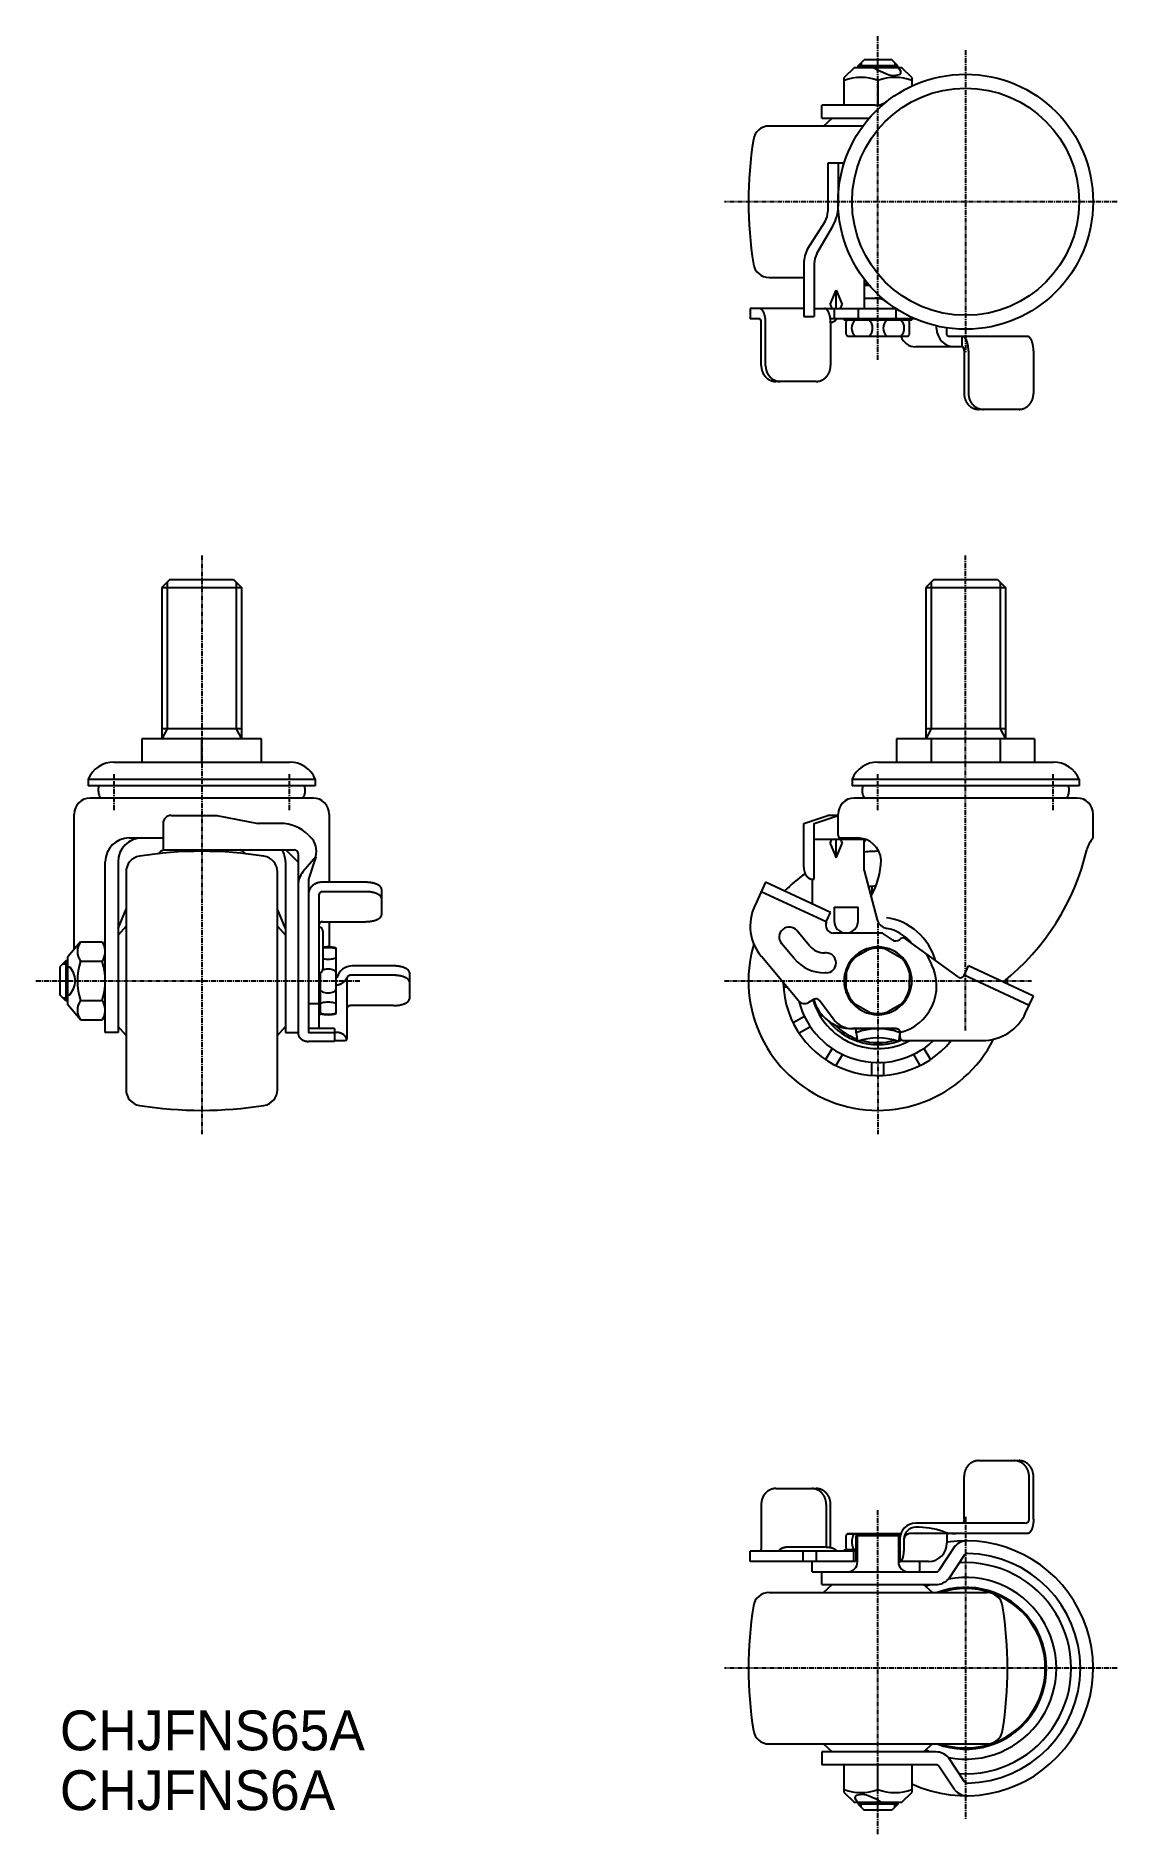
# Model space of a CAD drawing. Extents: x -3861 to -3590, y -913 to -461.
import ezdxf

# ---------------------------------------------------------------- set-up
doc = ezdxf.new("R2010")
doc.units = 0
doc.linetypes.add('CENTER', pattern=[2, 1.25, -0.25, 0.25, -0.25])
doc.layers.get('0').update_dxf_attribs({"linetype": 'CONTINUOUS'})
doc.layers.add('CENTER', color=1, linetype='CENTER')

msp = doc.modelspace()

# ---------------------------------------------------------------- texts
at = {"color": 7, "linetype": 'CONTINUOUS'}
for s, p in [('CHJFNS65A', (-3855.38, -891.58)), ('CHJFNS6A', (-3855.38, -906.58))]:
    msp.add_text(s, height=10, dxfattribs=at).set_placement(p)

# ---------------------------------------------------------------- linework, layer by layer
at = {"color": 7, "linetype": 'CONTINUOUS'}
for p, q in [((-3655.08, -468.88), (-3653.58, -467.38)), ((-3645.08, -468.88), (-3655.08, -468.88)), ((-3655.08, -469.38), (-3655.08, -468.88)), ((-3646.58, -467.38), (-3653.58, -467.38)), ((-3645.08, -468.88), (-3646.58, -467.38)), ((-3645.08, -469.38), (-3645.08, -468.88)), ((-3656.08, -469.38), (-3658.58, -471.78)), ((-3658.58, -478.78), (-3658.58, -471.78)), ((-3644.08, -469.38), (-3656.08, -469.38)), ((-3650.99, -469.38), (-3650.17, -469.88)), ((-3650.17, -469.88), (-3648.06, -470.78)), ((-3650.08, -472.54), (-3650.08, -478.78)), ((-3644.93, -469.38), (-3644.6, -469.88)), ((-3644.6, -469.88), (-3644.36, -470.31)), ((-3641.58, -471.78), (-3644.08, -469.38)), ((-3641.58, -471.78), (-3641.58, -473.97)), ((-3650.8, -478.78), (-3664.18, -478.78)), ((-3664.18, -481.98), (-3664.18, -478.78)), ((-3664.18, -481.98), (-3652.22, -481.98)), ((-3663.78, -483.98), (-3661.53, -481.98)), ((-3650.8, -478.78), (-3658.58, -478.78)), ((-3653.83, -483.98), (-3677.4, -483.98)), ((-3662.68, -493.28), (-3662.68, -505.44)), ((-3658.57, -493.28), (-3662.68, -493.28)), ((-3660.08, -493.28), (-3660.08, -504.1)), ((-3667.66, -514.71), (-3663.35, -507.94)), ((-3665.41, -516.01), (-3661.42, -509.1)), ((-3668.68, -518.51), (-3668.68, -531.78)), ((-3666.08, -518.51), (-3666.08, -531.78)), ((-3677.4, -521.98), (-3668.68, -521.98)), ((-3653.58, -522.31), (-3653.58, -529.78)), ((-3662.08, -528.78), (-3660.58, -525.13)), ((-3660.58, -529.78), (-3660.58, -525.13)), ((-3660.58, -525.13), (-3659.08, -528.78)), ((-3653.58, -523.48), (-3652.65, -523.48)), ((-3652.22, -523.98), (-3653.58, -523.98)), ((-3653.58, -527.18), (-3650.8, -527.18)), ((-3650.8, -527.18), (-3649.02, -527.18)), ((-3682.13, -529.78), (-3682.13, -532.38)), ((-3668.68, -529.78), (-3682.13, -529.78)), ((-3679.79, -532.38), (-3682.13, -532.38)), ((-3668.68, -531.78), (-3666.08, -531.78)), ((-3666.08, -529.78), (-3645.57, -529.78)), ((-3662.08, -528.78), (-3661.67, -529.78)), ((-3640.71, -532.38), (-3662.02, -532.38)), ((-3661.08, -529.78), (-3661.08, -532.38)), ((-3659.49, -529.78), (-3659.08, -528.78)), ((-3658.58, -532.68), (-3658.58, -532.38)), ((-3655.08, -529.78), (-3655.08, -532.38)), ((-3645.57, -529.78), (-3645.57, -532.38)), ((-3641.58, -532.68), (-3641.58, -532.38)), ((-3679.37, -544.08), (-3679.37, -533.38)), ((-3678.27, -544.08), (-3678.27, -533.38)), ((-3661.96, -533.38), (-3661.96, -544.08)), ((-3641.58, -532.68), (-3658.58, -532.68)), ((-3658.02, -536.31), (-3658.02, -533.05)), ((-3657.7, -536.68), (-3642.46, -536.68)), ((-3642.14, -536.31), (-3642.14, -533.05)), ((-3635.36, -534.78), (-3635.36, -534.14)), ((-3632.76, -536.38), (-3632.76, -534.64)), ((-3612.57, -536.78), (-3632.36, -536.78)), ((-3629, -536.78), (-3629, -539.38)), ((-3628.89, -539.38), (-3640.58, -539.38)), ((-3628.46, -540.38), (-3628.46, -551.08)), ((-3627.37, -540.38), (-3627.37, -551.08)), ((-3627.37, -540.38), (-3627.37, -551.08)), ((-3611.05, -540.38), (-3611.05, -551.08)), ((-3665.58, -548.08), (-3675.74, -548.08)), ((-3614.68, -555.08), (-3624.84, -555.08)), ((-3827.78, -597.78), (-3829.78, -599.78)), ((-3829.78, -599.78), (-3829.78, -637.78)), ((-3829.78, -599.78), (-3809.78, -599.78)), ((-3827.78, -597.78), (-3811.78, -597.78)), ((-3811.78, -597.78), (-3809.78, -599.78)), ((-3809.78, -599.78), (-3809.78, -637.78)), ((-3636.08, -597.78), (-3638.08, -599.78)), ((-3638.08, -599.78), (-3618.08, -599.78)), ((-3638.08, -599.78), (-3638.08, -637.78)), ((-3636.08, -597.78), (-3620.08, -597.78)), ((-3620.08, -597.78), (-3618.08, -599.78)), ((-3618.08, -599.78), (-3618.08, -637.78)), ((-3809.78, -635.28), (-3829.78, -635.28)), ((-3618.08, -635.28), (-3638.08, -635.28)), ((-3834.78, -637.78), (-3834.78, -643.58)), ((-3804.78, -637.78), (-3834.78, -637.78)), ((-3819.78, -643.58), (-3819.78, -637.78)), ((-3804.78, -643.58), (-3804.78, -637.78)), ((-3610.76, -637.78), (-3645.4, -637.78)), ((-3645.4, -637.78), (-3645.4, -643.58)), ((-3636.74, -637.78), (-3636.74, -643.58)), ((-3619.42, -637.78), (-3619.42, -643.58)), ((-3610.76, -637.78), (-3610.76, -643.58)), ((-3841.83, -643.58), (-3797.73, -643.58)), ((-3650.13, -643.58), (-3606.03, -643.58)), ((-3848.28, -647.86), (-3848.28, -649.58)), ((-3848.28, -647.86), (-3791.28, -647.86)), ((-3791.28, -649.58), (-3848.28, -649.58)), ((-3791.28, -647.86), (-3791.28, -649.58)), ((-3656.58, -647.86), (-3656.58, -649.58)), ((-3656.58, -647.86), (-3599.58, -647.86)), ((-3599.58, -649.58), (-3656.58, -649.58)), ((-3599.58, -647.86), (-3599.58, -649.58)), ((-3791.78, -652.62), (-3847.78, -652.62)), ((-3600.08, -652.62), (-3656.08, -652.62)), ((-3851.78, -690.55), (-3851.78, -656.62)), ((-3827.48, -656.98), (-3815.98, -656.98)), ((-3815.98, -656.98), (-3805.59, -658.98)), ((-3787.78, -656.62), (-3787.78, -673.75)), ((-3668.68, -658.97), (-3662.68, -656.97)), ((-3666.08, -658.97), (-3660.08, -656.97)), ((-3660.08, -656.97), (-3662.68, -656.97)), ((-3660.08, -661.97), (-3660.08, -656.62)), ((-3596.08, -662.62), (-3596.08, -656.62)), ((-3837.98, -662.62), (-3829.48, -662.62)), ((-3829.48, -658.97), (-3829.48, -665.58)), ((-3800.06, -658.98), (-3805.59, -658.98)), ((-3793.07, -661.83), (-3792.54, -662.34)), ((-3668.68, -669.97), (-3668.68, -658.97)), ((-3666.08, -672.97), (-3666.08, -658.97)), ((-3666.08, -662.97), (-3653.58, -662.97)), ((-3662.09, -664.02), (-3661.65, -662.97)), ((-3660.58, -667.62), (-3660.58, -662.97)), ((-3659.84, -662.62), (-3655.25, -662.62)), ((-3659.51, -662.97), (-3659.07, -664.02)), ((-3653.58, -670.78), (-3653.58, -662.97)), ((-3829.48, -665.58), (-3796.58, -665.58)), ((-3795.58, -668.71), (-3798.71, -665.58)), ((-3795.58, -666.58), (-3795.58, -711.64)), ((-3791.17, -667.33), (-3794.41, -671.17)), ((-3791.17, -667.33), (-3792.98, -672.97)), ((-3662.09, -664.02), (-3660.58, -667.62)), ((-3660.58, -667.62), (-3659.07, -664.02)), ((-3843.98, -711.48), (-3843.98, -668.62)), ((-3840.78, -668.62), (-3840.78, -711.48)), ((-3838.78, -671.16), (-3838.78, -725.8)), ((-3800.78, -725.8), (-3800.78, -671.16)), ((-3798.78, -668.62), (-3798.78, -711.48)), ((-3653.58, -670.78), (-3650.27, -683.15)), ((-3792.98, -672.97), (-3792.98, -711.53)), ((-3792.98, -676.74), (-3792.98, -710.48)), ((-3778.68, -673.75), (-3789.68, -673.75)), ((-3778.68, -676.11), (-3789.38, -676.11)), ((-3774.68, -675.44), (-3774.68, -681.94)), ((-3678.27, -673.75), (-3681.01, -679.62)), ((-3663.05, -683.71), (-3679.37, -676.11)), ((-3661.96, -681.36), (-3678.27, -673.75)), ((-3666.58, -672.97), (-3666.08, -672.97)), ((-3666.58, -672.97), (-3666.58, -679.2)), ((-3651.58, -674.78), (-3651.58, -676.8)), ((-3840.78, -685.31), (-3838.78, -680.52)), ((-3798.78, -685.31), (-3800.78, -680.52)), ((-3790.38, -677.01), (-3790.38, -710.48)), ((-3661.08, -679.98), (-3655.08, -679.98)), ((-3661.08, -679.98), (-3661.08, -683.48)), ((-3655.08, -683.48), (-3655.08, -679.98)), ((-3838.78, -684.78), (-3840.78, -687.03)), ((-3800.78, -684.78), (-3798.78, -687.03)), ((-3789.38, -683.64), (-3778.68, -683.64)), ((-3787.78, -683.64), (-3787.78, -689.99)), ((-3663.05, -683.71), (-3661.96, -681.36)), ((-3850.22, -688.67), (-3853.38, -692.48)), ((-3850.22, -688.67), (-3844.74, -688.67)), ((-3844.74, -688.67), (-3843.98, -689.98)), ((-3789.38, -685.98), (-3789.38, -695.48)), ((-3786.08, -706.68), (-3786.08, -690.28)), ((-3671.07, -692.91), (-3674.28, -689.09)), ((-3667.24, -689.69), (-3670.45, -685.87)), ((-3649.23, -686.48), (-3661.2, -686.48)), ((-3651.42, -690.09), (-3656.68, -693.12)), ((-3648.74, -690.09), (-3643.48, -693.12)), ((-3646.46, -688.2), (-3648.65, -686.66)), ((-3644.7, -688.16), (-3644.38, -687.92)), ((-3629.98, -697.51), (-3643.19, -687.91)), ((-3853.88, -693.48), (-3855.38, -694.98)), ((-3853.88, -693.48), (-3853.88, -703.48)), ((-3853.38, -693.48), (-3853.88, -693.48)), ((-3853.38, -704.48), (-3853.38, -692.48)), ((-3850.22, -693.57), (-3844.74, -693.57)), ((-3771.68, -694.73), (-3781.98, -694.73)), ((-3670.04, -703.48), (-3679.32, -692.41)), ((-3663.08, -691.48), (-3663.41, -691.48)), ((-3637.97, -691.71), (-3636.63, -694.37)), ((-3628.48, -697.13), (-3627.37, -694.73)), ((-3611.05, -702.34), (-3627.37, -694.73)), ((-3855.38, -694.98), (-3855.38, -701.98)), ((-3853.38, -694.98), (-3852.88, -694.98)), ((-3852.88, -694.98), (-3851.98, -696.48)), ((-3790.08, -696.43), (-3790.08, -706.68)), ((-3790.08, -706.98), (-3790.08, -696.43)), ((-3785.85, -697.7), (-3786.08, -697.7)), ((-3783.38, -697.99), (-3783.38, -713.08)), ((-3771.68, -697.08), (-3782.38, -697.08)), ((-3767.68, -696.42), (-3767.68, -703)), ((-3663.08, -696.48), (-3663.41, -696.48)), ((-3658.02, -695.45), (-3658.02, -698.48)), ((-3658.02, -701.51), (-3658.02, -698.48)), ((-3642.14, -695.45), (-3642.14, -698.48)), ((-3642.14, -701.51), (-3642.14, -698.48)), ((-3612.15, -704.69), (-3628.46, -697.08)), ((-3853.88, -703.48), (-3855.38, -701.98)), ((-3853.38, -703.48), (-3853.88, -703.48)), ((-3853.38, -701.98), (-3852.88, -701.98)), ((-3852.88, -701.98), (-3851.98, -700.48)), ((-3850.22, -703.39), (-3844.74, -703.39)), ((-3673.78, -699.98), (-3672.97, -699.98)), ((-3666.1, -703.11), (-3667.51, -703.92)), ((-3661.24, -708.09), (-3664.8, -703.37)), ((-3651.42, -706.87), (-3656.68, -703.84)), ((-3648.74, -706.87), (-3643.48, -703.84)), ((-3613.02, -706.55), (-3611.05, -702.34)), ((-3850.22, -708.3), (-3853.38, -704.48)), ((-3850.22, -708.3), (-3844.74, -708.3)), ((-3844.74, -708.3), (-3843.98, -706.98)), ((-3844.5, -707.88), (-3843.98, -708.08)), ((-3792.98, -704.19), (-3790.38, -704.19)), ((-3790.38, -706.98), (-3790.08, -706.98)), ((-3771.68, -704.69), (-3782.38, -704.69)), ((-3668.54, -707.4), (-3671.36, -709.03)), ((-3840.78, -711.48), (-3843.98, -711.48)), ((-3838.78, -712.18), (-3840.78, -709.93)), ((-3800.78, -712.18), (-3798.78, -709.93)), ((-3798.78, -711.48), (-3795.58, -711.48)), ((-3786.48, -710.48), (-3792.98, -710.48)), ((-3786.48, -711.53), (-3792.98, -711.53)), ((-3786.48, -710.48), (-3786.48, -713.69)), ((-3785.98, -711.42), (-3786.48, -711.42)), ((-3667.04, -710), (-3669.86, -711.63)), ((-3656.58, -710.48), (-3645.58, -710.48)), ((-3645.58, -710.48), (-3656.45, -710.48)), ((-3655.58, -711.53), (-3655.58, -710.48)), ((-3655.58, -711.53), (-3655.21, -713.69)), ((-3644.58, -711.53), (-3644.95, -713.69)), ((-3644.58, -711.15), (-3644.58, -712.41)), ((-3786.48, -713.69), (-3792.98, -713.69)), ((-3786.48, -713.48), (-3783.78, -713.48)), ((-3661.6, -715.44), (-3663.23, -718.26)), ((-3659, -716.94), (-3660.63, -719.76)), ((-3643.58, -713.48), (-3623.89, -713.48)), ((-3641.16, -716.94), (-3639.53, -719.76)), ((-3638.56, -715.44), (-3636.93, -718.26)), ((-3651.58, -722.18), (-3651.58, -718.93)), ((-3648.58, -722.18), (-3648.58, -718.93)), ((-3624.84, -818.88), (-3614.68, -818.88)), ((-3628.46, -833.58), (-3628.46, -822.88)), ((-3612.15, -833.58), (-3612.15, -822.88)), ((-3612.15, -833.58), (-3612.15, -822.88)), ((-3611.05, -833.58), (-3611.05, -822.88)), ((-3679.37, -829.88), (-3679.37, -840.58)), ((-3675.74, -825.88), (-3665.58, -825.88)), ((-3663.05, -829.88), (-3663.05, -840.58)), ((-3661.96, -840.69), (-3661.96, -829.88)), ((-3613.15, -834.58), (-3640.58, -834.58)), ((-3658.02, -840.91), (-3658.02, -837.65)), ((-3644.36, -837.28), (-3657.7, -837.28)), ((-3657.7, -837.28), (-3644.36, -837.28)), ((-3655.58, -837.68), (-3644.58, -837.68)), ((-3655.58, -844.18), (-3655.58, -837.68)), ((-3655.21, -844.28), (-3655.21, -837.68)), ((-3644.95, -837.68), (-3644.95, -844.28)), ((-3644.58, -837.68), (-3644.58, -844.18)), ((-3643.58, -838.58), (-3643.58, -841.58)), ((-3612.57, -837.18), (-3642.08, -837.18)), ((-3632.76, -837.58), (-3632.76, -839.58)), ((-3682.13, -844.18), (-3682.13, -841.58)), ((-3655.58, -841.58), (-3682.13, -841.58)), ((-3663.08, -840.58), (-3672.36, -840.58)), ((-3668.85, -844.18), (-3668.85, -841.58)), ((-3665.6, -841.58), (-3665.6, -844.18)), ((-3658.58, -841.58), (-3658.58, -841.28)), ((-3658.58, -841.28), (-3655.58, -841.28)), ((-3655.58, -841.28), (-3658.02, -841.28)), ((-3656.18, -841.58), (-3656.18, -844.18)), ((-3630.76, -840.38), (-3634.78, -846.45)), ((-3628.38, -842.52), (-3632.4, -848.59)), ((-3655.72, -844.18), (-3682.13, -844.18)), ((-3666.58, -846.78), (-3666.58, -844.18)), ((-3666.58, -846.78), (-3635.53, -846.78)), ((-3664.18, -849.98), (-3664.18, -846.78)), ((-3637.36, -844.18), (-3644.58, -844.18)), ((-3639.58, -844.18), (-3644.58, -844.18)), ((-3639.58, -846.78), (-3639.58, -844.18)), ((-3677.4, -851.98), (-3622.76, -851.98)), ((-3664.18, -849.98), (-3635.53, -849.98)), ((-3663.78, -851.98), (-3661.53, -849.98)), ((-3636.38, -851.98), (-3638.63, -849.98)), ((-3677.4, -889.98), (-3622.76, -889.98)), ((-3664.18, -891.98), (-3664.18, -895.18)), ((-3635.53, -891.98), (-3664.18, -891.98)), ((-3663.78, -889.98), (-3661.53, -891.98)), ((-3636.38, -889.98), (-3638.63, -891.98)), ((-3628.38, -899.44), (-3632.4, -893.38)), ((-3635.53, -895.18), (-3664.18, -895.18)), ((-3658.58, -902.18), (-3658.58, -895.18)), ((-3650.08, -901.42), (-3650.08, -895.18)), ((-3641.58, -895.18), (-3641.58, -902.18)), ((-3630.76, -901.58), (-3634.78, -895.51)), ((-3658.58, -902.18), (-3656.08, -904.58)), ((-3644.08, -904.58), (-3641.58, -902.18)), ((-3656.08, -904.58), (-3644.08, -904.58)), ((-3655.56, -904.08), (-3655.79, -903.65)), ((-3655.23, -904.58), (-3655.56, -904.08)), ((-3655.08, -904.58), (-3655.08, -905.08)), ((-3655.08, -905.08), (-3653.58, -906.58)), ((-3645.08, -905.08), (-3655.08, -905.08)), ((-3646.58, -906.58), (-3653.58, -906.58)), ((-3649.98, -904.08), (-3652.1, -903.18)), ((-3649.17, -904.58), (-3649.98, -904.08)), ((-3645.08, -905.08), (-3646.58, -906.58)), ((-3645.08, -904.58), (-3645.08, -905.08))]:
    msp.add_line(p, q, dxfattribs=at)
at = {"color": 3, "linetype": 'CONTINUOUS'}
for p, q in [((-3654.33, -468.13), (-3654.33, -469.38)), ((-3645.83, -468.13), (-3645.83, -469.38)), ((-3828.43, -598.43), (-3828.43, -635.28)), ((-3811.13, -598.43), (-3811.13, -635.28)), ((-3636.73, -598.43), (-3636.73, -635.28)), ((-3619.43, -598.43), (-3619.43, -635.28)), ((-3828.43, -635.28), (-3829.78, -637.78)), ((-3811.13, -635.28), (-3809.78, -637.78)), ((-3636.73, -635.28), (-3638.08, -637.78)), ((-3619.43, -635.28), (-3618.08, -637.78)), ((-3854.63, -694.23), (-3853.38, -694.23)), ((-3854.63, -702.73), (-3853.38, -702.73)), ((-3654.33, -905.83), (-3654.33, -904.58)), ((-3645.83, -905.83), (-3645.83, -904.58))]:
    msp.add_line(p, q, dxfattribs=at)
at = {"color": 7, "linetype": 'CONTINUOUS'}
for points in [[(-3789.38, -690.2, -0.028148), (-3788.9, -690.13, -0.025435), (-3788.08, -690.09, -0.025435), (-3787.26, -690.13, -0.034987), (-3786.67, -690.23, -0.0739), (-3786.16, -690.44, -0.264449), (-3786.08, -690.58)], [(-3786.08, -692.63, -0.264449), (-3786.16, -692.77, -0.0739), (-3786.67, -692.98, -0.034987), (-3787.26, -693.08, -0.025435), (-3788.08, -693.12, -0.025435), (-3788.9, -693.08, -0.028148), (-3789.38, -693, -0.028148)], [(-3789.4, -695.69, -0.054071), (-3788.89, -695.53, -0.050387), (-3788.08, -695.45, -0.050387), (-3787.27, -695.53, -0.064221), (-3786.67, -695.73, -0.103862), (-3786.2, -696.1, -0.176531), (-3786.08, -696.43)], [(-3790.08, -700.53, 0.176531), (-3789.96, -700.86, 0.103862), (-3789.49, -701.23, 0.064221), (-3788.89, -701.43, 0.050387), (-3788.08, -701.51, 0.050387), (-3787.27, -701.43, 0.064221), (-3786.67, -701.23, 0.103862), (-3786.2, -700.86, 0.176531), (-3786.08, -700.53, 0.176531)], [(-3786.08, -704.33, 0.264449), (-3786.16, -704.19, 0.0739), (-3786.67, -703.98, 0.034987), (-3787.26, -703.88, 0.025435), (-3788.08, -703.84, 0.025435), (-3788.9, -703.88, 0.034987), (-3789.49, -703.98, 0.0739), (-3790, -704.19, 0.264449), (-3790.08, -704.33, 0.264449)], [(-3790.08, -706.38, 0.264449), (-3790, -706.52, 0.0739), (-3789.49, -706.73, 0.034987), (-3788.9, -706.83, 0.025435), (-3788.08, -706.87, 0.025435), (-3787.26, -706.83, 0.034987), (-3786.67, -706.73, 0.0739), (-3786.16, -706.52, 0.264449), (-3786.08, -706.38, 0.264449)], [(-3655.68, -837.28, 0.176531), (-3656.01, -837.4, 0.103862), (-3656.37, -837.87, 0.064221), (-3656.58, -838.47, 0.050387), (-3656.66, -839.28, 0.050387), (-3656.58, -840.09, 0.064221), (-3656.37, -840.69, 0.103862), (-3656.01, -841.16, 0.176531), (-3655.68, -841.28, 0.176531)], [(-3652.42, -837.28, -0.176531), (-3652.09, -837.4, -0.065996), (-3651.84, -837.68, -0.065996)], [(-3647.74, -837.28, 0.176531), (-3648.07, -837.4, 0.065996), (-3648.32, -837.68, 0.065996)], [(-3644.48, -837.28, -0.056601), (-3644.37, -837.29, -0.056601)]]:
    msp.add_lwpolyline(points, format="xyb", dxfattribs=at)
for points in [[(-3678.27, -533.38, 0), (-3678.27, -533.34, 0), (-3678.27, -533.29, 0), (-3678.27, -533.25, 0), (-3678.27, -533.2, 0), (-3678.27, -533.16, 0), (-3678.27, -533.12, 0), (-3678.27, -533.07, 0), (-3678.28, -533.03, 0), (-3678.28, -532.98, 0), (-3678.28, -532.94, 0), (-3678.28, -532.9, 0), (-3678.29, -532.85, 0), (-3678.29, -532.81, 0), (-3678.29, -532.76, 0), (-3678.29, -532.72, 0), (-3678.3, -532.68, 0), (-3678.3, -532.63, 0), (-3678.31, -532.59, 0), (-3678.31, -532.55, 0), (-3678.31, -532.51, 0), (-3678.32, -532.46, 0), (-3678.32, -532.42, 0), (-3678.33, -532.38, 0), (-3678.33, -532.34, 0), (-3678.34, -532.29, 0), (-3678.35, -532.25, 0), (-3678.35, -532.21, 0), (-3678.36, -532.17, 0), (-3678.36, -532.13, 0), (-3678.37, -532.09, 0), (-3678.38, -532.04, 0), (-3678.38, -532, 0), (-3678.39, -531.96, 0), (-3678.4, -531.92, 0), (-3678.41, -531.88, 0), (-3678.41, -531.84, 0), (-3678.42, -531.8, 0), (-3678.43, -531.76, 0), (-3678.44, -531.72, 0), (-3678.45, -531.68, 0), (-3678.46, -531.64, 0), (-3678.47, -531.61, 0), (-3678.48, -531.57, 0), (-3678.49, -531.53, 0), (-3678.49, -531.49, 0), (-3678.5, -531.45, 0), (-3678.51, -531.42, 0), (-3678.53, -531.38, 0), (-3678.54, -531.34, 0), (-3678.55, -531.31, 0), (-3678.56, -531.27, 0), (-3678.57, -531.24, 0), (-3678.58, -531.2, 0), (-3678.59, -531.16, 0), (-3678.6, -531.13, 0), (-3678.61, -531.1, 0), (-3678.63, -531.06, 0), (-3678.64, -531.03, 0), (-3678.65, -531, 0), (-3678.66, -530.96, 0), (-3678.68, -530.93, 0), (-3678.69, -530.9, 0), (-3678.7, -530.87, 0), (-3678.71, -530.84, 0), (-3678.73, -530.8, 0), (-3678.74, -530.77, 0), (-3678.75, -530.74, 0), (-3678.77, -530.71, 0), (-3678.78, -530.68, 0), (-3678.8, -530.65, 0), (-3678.81, -530.63, 0), (-3678.82, -530.6, 0), (-3678.84, -530.57, 0), (-3678.85, -530.54, 0), (-3678.87, -530.51, 0), (-3678.88, -530.49, 0), (-3678.9, -530.46, 0), (-3678.91, -530.44, 0), (-3678.93, -530.41, 0), (-3678.94, -530.39, 0), (-3678.96, -530.36, 0), (-3678.98, -530.34, 0), (-3678.99, -530.32, 0), (-3679.01, -530.29, 0), (-3679.02, -530.27, 0), (-3679.04, -530.25, 0), (-3679.06, -530.23, 0), (-3679.07, -530.21, 0), (-3679.09, -530.18, 0), (-3679.11, -530.16, 0), (-3679.12, -530.14, 0), (-3679.14, -530.13, 0), (-3679.16, -530.11, 0), (-3679.17, -530.09, 0), (-3679.19, -530.07, 0), (-3679.21, -530.05, 0), (-3679.23, -530.04, 0), (-3679.24, -530.02, 0), (-3679.26, -530.01, 0), (-3679.28, -529.99, 0), (-3679.3, -529.98, 0), (-3679.31, -529.96, 0), (-3679.33, -529.95, 0), (-3679.35, -529.93, 0), (-3679.37, -529.92, 0), (-3679.38, -529.91, 0), (-3679.4, -529.9, 0), (-3679.42, -529.89, 0), (-3679.44, -529.88, 0), (-3679.46, -529.87, 0), (-3679.47, -529.86, 0), (-3679.49, -529.85, 0), (-3679.51, -529.84, 0), (-3679.53, -529.83, 0), (-3679.55, -529.83, 0), (-3679.57, -529.82, 0), (-3679.59, -529.81, 0), (-3679.6, -529.81, 0), (-3679.62, -529.8, 0), (-3679.64, -529.8, 0), (-3679.66, -529.79, 0), (-3679.68, -529.79, 0), (-3679.7, -529.79, 0), (-3679.72, -529.78, 0), (-3679.73, -529.78, 0), (-3679.75, -529.78, 0), (-3679.77, -529.78, 0), (-3679.79, -529.78, 0)], [(-3679.37, -533.38, 0), (-3679.37, -533.37, 0), (-3679.37, -533.36, 0), (-3679.37, -533.34, 0), (-3679.37, -533.33, 0), (-3679.37, -533.32, 0), (-3679.37, -533.31, 0), (-3679.37, -533.29, 0), (-3679.37, -533.28, 0), (-3679.37, -533.27, 0), (-3679.37, -533.26, 0), (-3679.37, -533.25, 0), (-3679.37, -533.23, 0), (-3679.37, -533.22, 0), (-3679.37, -533.21, 0), (-3679.37, -533.2, 0), (-3679.38, -533.18, 0), (-3679.38, -533.17, 0), (-3679.38, -533.16, 0), (-3679.38, -533.15, 0), (-3679.38, -533.14, 0), (-3679.38, -533.12, 0), (-3679.38, -533.11, 0), (-3679.38, -533.1, 0), (-3679.39, -533.09, 0), (-3679.39, -533.08, 0), (-3679.39, -533.07, 0), (-3679.39, -533.05, 0), (-3679.39, -533.04, 0), (-3679.39, -533.03, 0), (-3679.4, -533.02, 0), (-3679.4, -533.01, 0), (-3679.4, -533, 0), (-3679.4, -532.99, 0), (-3679.4, -532.98, 0), (-3679.41, -532.96, 0), (-3679.41, -532.95, 0), (-3679.41, -532.94, 0), (-3679.41, -532.93, 0), (-3679.41, -532.92, 0), (-3679.42, -532.91, 0), (-3679.42, -532.9, 0), (-3679.42, -532.89, 0), (-3679.42, -532.88, 0), (-3679.43, -532.87, 0), (-3679.43, -532.86, 0), (-3679.43, -532.85, 0), (-3679.44, -532.84, 0), (-3679.44, -532.83, 0), (-3679.44, -532.82, 0), (-3679.44, -532.8, 0), (-3679.45, -532.79, 0), (-3679.45, -532.78, 0), (-3679.45, -532.77, 0), (-3679.46, -532.76, 0), (-3679.46, -532.75, 0), (-3679.46, -532.75, 0), (-3679.47, -532.74, 0), (-3679.47, -532.73, 0), (-3679.47, -532.72, 0), (-3679.48, -532.71, 0), (-3679.48, -532.7, 0), (-3679.48, -532.69, 0), (-3679.49, -532.68, 0), (-3679.49, -532.67, 0), (-3679.49, -532.66, 0), (-3679.5, -532.66, 0), (-3679.5, -532.65, 0), (-3679.51, -532.64, 0), (-3679.51, -532.63, 0), (-3679.51, -532.62, 0), (-3679.52, -532.62, 0), (-3679.52, -532.61, 0), (-3679.53, -532.6, 0), (-3679.53, -532.59, 0), (-3679.53, -532.58, 0), (-3679.54, -532.58, 0), (-3679.54, -532.57, 0), (-3679.55, -532.56, 0), (-3679.55, -532.56, 0), (-3679.56, -532.55, 0), (-3679.56, -532.54, 0), (-3679.56, -532.53, 0), (-3679.57, -532.53, 0), (-3679.57, -532.52, 0), (-3679.58, -532.52, 0), (-3679.58, -532.51, 0), (-3679.59, -532.5, 0), (-3679.59, -532.5, 0), (-3679.6, -532.49, 0), (-3679.6, -532.49, 0), (-3679.6, -532.48, 0), (-3679.61, -532.48, 0), (-3679.61, -532.47, 0), (-3679.62, -532.47, 0), (-3679.62, -532.46, 0), (-3679.63, -532.46, 0), (-3679.63, -532.45, 0), (-3679.64, -532.45, 0), (-3679.64, -532.44, 0), (-3679.65, -532.44, 0), (-3679.65, -532.43, 0), (-3679.66, -532.43, 0), (-3679.66, -532.43, 0), (-3679.67, -532.42, 0), (-3679.67, -532.42, 0), (-3679.68, -532.42, 0), (-3679.68, -532.41, 0), (-3679.69, -532.41, 0), (-3679.69, -532.41, 0), (-3679.7, -532.4, 0), (-3679.7, -532.4, 0), (-3679.71, -532.4, 0), (-3679.71, -532.4, 0), (-3679.72, -532.39, 0), (-3679.72, -532.39, 0), (-3679.73, -532.39, 0), (-3679.73, -532.39, 0), (-3679.74, -532.39, 0), (-3679.74, -532.39, 0), (-3679.75, -532.38, 0), (-3679.75, -532.38, 0), (-3679.76, -532.38, 0), (-3679.76, -532.38, 0), (-3679.77, -532.38, 0), (-3679.77, -532.38, 0), (-3679.78, -532.38, 0), (-3679.78, -532.38, 0), (-3679.79, -532.38, 0)], [(-3661.96, -533.38, 0), (-3661.96, -533.34, 0), (-3661.96, -533.29, 0), (-3661.96, -533.25, 0), (-3661.96, -533.2, 0), (-3661.96, -533.16, 0), (-3661.96, -533.12, 0), (-3661.96, -533.07, 0), (-3661.96, -533.03, 0), (-3661.96, -532.98, 0), (-3661.97, -532.94, 0), (-3661.97, -532.9, 0), (-3661.97, -532.85, 0), (-3661.97, -532.81, 0), (-3661.98, -532.76, 0), (-3661.98, -532.72, 0), (-3661.98, -532.68, 0), (-3661.99, -532.63, 0), (-3661.99, -532.59, 0), (-3662, -532.55, 0), (-3662, -532.51, 0), (-3662.01, -532.46, 0), (-3662.01, -532.42, 0), (-3662.02, -532.38, 0), (-3662.02, -532.34, 0), (-3662.03, -532.29, 0), (-3662.03, -532.25, 0), (-3662.04, -532.21, 0), (-3662.04, -532.17, 0), (-3662.05, -532.13, 0), (-3662.06, -532.09, 0), (-3662.06, -532.04, 0), (-3662.07, -532, 0), (-3662.08, -531.96, 0), (-3662.09, -531.92, 0), (-3662.09, -531.88, 0), (-3662.1, -531.84, 0), (-3662.11, -531.8, 0), (-3662.12, -531.76, 0), (-3662.13, -531.72, 0), (-3662.13, -531.68, 0), (-3662.14, -531.64, 0), (-3662.15, -531.61, 0), (-3662.16, -531.57, 0), (-3662.17, -531.53, 0), (-3662.18, -531.49, 0), (-3662.19, -531.45, 0), (-3662.2, -531.42, 0), (-3662.21, -531.38, 0), (-3662.22, -531.34, 0), (-3662.23, -531.31, 0), (-3662.24, -531.27, 0), (-3662.25, -531.24, 0), (-3662.27, -531.2, 0), (-3662.28, -531.16, 0), (-3662.29, -531.13, 0), (-3662.3, -531.1, 0), (-3662.31, -531.06, 0), (-3662.32, -531.03, 0), (-3662.34, -531, 0), (-3662.35, -530.96, 0), (-3662.36, -530.93, 0), (-3662.37, -530.9, 0), (-3662.39, -530.87, 0), (-3662.4, -530.84, 0), (-3662.41, -530.8, 0), (-3662.43, -530.77, 0), (-3662.44, -530.74, 0), (-3662.45, -530.71, 0), (-3662.47, -530.68, 0), (-3662.48, -530.65, 0), (-3662.5, -530.63, 0), (-3662.51, -530.6, 0), (-3662.53, -530.57, 0), (-3662.54, -530.54, 0), (-3662.56, -530.51, 0), (-3662.57, -530.49, 0), (-3662.59, -530.46, 0), (-3662.6, -530.44, 0), (-3662.62, -530.41, 0), (-3662.63, -530.39, 0), (-3662.65, -530.36, 0), (-3662.66, -530.34, 0), (-3662.68, -530.32, 0), (-3662.69, -530.29, 0), (-3662.71, -530.27, 0), (-3662.73, -530.25, 0), (-3662.74, -530.23, 0), (-3662.76, -530.21, 0), (-3662.78, -530.18, 0), (-3662.79, -530.16, 0), (-3662.81, -530.14, 0), (-3662.83, -530.13, 0), (-3662.84, -530.11, 0), (-3662.86, -530.09, 0), (-3662.88, -530.07, 0), (-3662.89, -530.05, 0), (-3662.91, -530.04, 0), (-3662.93, -530.02, 0), (-3662.95, -530.01, 0), (-3662.96, -529.99, 0), (-3662.98, -529.98, 0), (-3663, -529.96, 0), (-3663.02, -529.95, 0), (-3663.03, -529.93, 0), (-3663.05, -529.92, 0), (-3663.07, -529.91, 0), (-3663.09, -529.9, 0), (-3663.11, -529.89, 0), (-3663.13, -529.88, 0), (-3663.14, -529.87, 0), (-3663.16, -529.86, 0), (-3663.18, -529.85, 0), (-3663.2, -529.84, 0), (-3663.22, -529.83, 0), (-3663.23, -529.83, 0), (-3663.25, -529.82, 0), (-3663.27, -529.81, 0), (-3663.29, -529.81, 0), (-3663.31, -529.8, 0), (-3663.33, -529.8, 0), (-3663.35, -529.79, 0), (-3663.36, -529.79, 0), (-3663.38, -529.79, 0), (-3663.4, -529.78, 0), (-3663.42, -529.78, 0), (-3663.44, -529.78, 0), (-3663.46, -529.78, 0), (-3663.48, -529.78, 0)], [(-3661.96, -533.27, 0), (-3661.94, -533.27, 0), (-3661.92, -533.27, 0), (-3661.9, -533.26, 0), (-3661.88, -533.26, 0), (-3661.86, -533.25, 0), (-3661.84, -533.25, 0), (-3661.82, -533.25, 0), (-3661.8, -533.24, 0), (-3661.79, -533.24, 0), (-3661.77, -533.23, 0), (-3661.75, -533.23, 0), (-3661.73, -533.22, 0), (-3661.71, -533.22, 0), (-3661.69, -533.21, 0), (-3661.68, -533.21, 0), (-3661.66, -533.2, 0), (-3661.64, -533.2, 0), (-3661.62, -533.19, 0), (-3661.61, -533.19, 0), (-3661.59, -533.18, 0), (-3661.57, -533.18, 0), (-3661.55, -533.17, 0), (-3661.54, -533.17, 0), (-3661.52, -533.16, 0), (-3661.5, -533.16, 0), (-3661.49, -533.15, 0), (-3661.47, -533.15, 0), (-3661.45, -533.14, 0), (-3661.44, -533.13, 0), (-3661.42, -533.13, 0), (-3661.41, -533.12, 0), (-3661.39, -533.12, 0), (-3661.37, -533.11, 0), (-3661.36, -533.11, 0), (-3661.34, -533.1, 0), (-3661.33, -533.09, 0), (-3661.31, -533.09, 0), (-3661.3, -533.08, 0), (-3661.28, -533.08, 0), (-3661.27, -533.07, 0), (-3661.25, -533.06, 0), (-3661.24, -533.06, 0), (-3661.22, -533.05, 0), (-3661.21, -533.04, 0), (-3661.19, -533.04, 0), (-3661.18, -533.03, 0), (-3661.17, -533.02, 0), (-3661.15, -533.02, 0), (-3661.14, -533.01, 0), (-3661.12, -533, 0), (-3661.11, -533, 0), (-3661.1, -532.99, 0), (-3661.08, -532.98, 0), (-3661.07, -532.98, 0), (-3661.06, -532.97, 0), (-3661.05, -532.96, 0), (-3661.03, -532.96, 0), (-3661.02, -532.95, 0), (-3661.01, -532.94, 0), (-3661, -532.93, 0), (-3660.99, -532.93, 0), (-3660.97, -532.92, 0), (-3660.96, -532.91, 0), (-3660.95, -532.9, 0), (-3660.94, -532.9, 0), (-3660.93, -532.89, 0), (-3660.92, -532.88, 0), (-3660.91, -532.88, 0), (-3660.9, -532.87, 0), (-3660.89, -532.86, 0), (-3660.88, -532.85, 0), (-3660.87, -532.85, 0), (-3660.86, -532.84, 0), (-3660.85, -532.83, 0), (-3660.84, -532.82, 0), (-3660.83, -532.81, 0), (-3660.82, -532.81, 0), (-3660.81, -532.8, 0), (-3660.8, -532.79, 0), (-3660.79, -532.78, 0), (-3660.78, -532.77, 0), (-3660.77, -532.77, 0), (-3660.77, -532.76, 0), (-3660.76, -532.75, 0), (-3660.75, -532.74, 0), (-3660.74, -532.74, 0), (-3660.73, -532.73, 0), (-3660.73, -532.72, 0), (-3660.72, -532.71, 0), (-3660.71, -532.7, 0), (-3660.71, -532.69, 0), (-3660.7, -532.69, 0), (-3660.69, -532.68, 0), (-3660.69, -532.67, 0), (-3660.68, -532.66, 0), (-3660.67, -532.65, 0), (-3660.67, -532.64, 0), (-3660.66, -532.64, 0), (-3660.66, -532.63, 0), (-3660.65, -532.62, 0), (-3660.65, -532.61, 0), (-3660.64, -532.6, 0), (-3660.64, -532.59, 0), (-3660.63, -532.59, 0), (-3660.63, -532.58, 0), (-3660.62, -532.57, 0), (-3660.62, -532.56, 0), (-3660.62, -532.55, 0), (-3660.61, -532.54, 0), (-3660.61, -532.53, 0), (-3660.61, -532.53, 0), (-3660.6, -532.52, 0), (-3660.6, -532.51, 0), (-3660.6, -532.5, 0), (-3660.59, -532.49, 0), (-3660.59, -532.48, 0), (-3660.59, -532.48, 0), (-3660.59, -532.47, 0), (-3660.59, -532.46, 0), (-3660.59, -532.45, 0), (-3660.58, -532.44, 0), (-3660.58, -532.43, 0), (-3660.58, -532.42, 0), (-3660.58, -532.41, 0), (-3660.58, -532.41, 0), (-3660.58, -532.4, 0), (-3660.58, -532.39, 0), (-3660.58, -532.38, 0)], [(-3627.37, -540.38, 0), (-3627.37, -540.34, 0), (-3627.37, -540.29, 0), (-3627.37, -540.25, 0), (-3627.37, -540.2, 0), (-3627.37, -540.16, 0), (-3627.37, -540.12, 0), (-3627.37, -540.07, 0), (-3627.37, -540.03, 0), (-3627.37, -539.98, 0), (-3627.38, -539.94, 0), (-3627.38, -539.9, 0), (-3627.38, -539.85, 0), (-3627.38, -539.81, 0), (-3627.39, -539.76, 0), (-3627.39, -539.72, 0), (-3627.39, -539.68, 0), (-3627.4, -539.63, 0), (-3627.4, -539.59, 0), (-3627.41, -539.55, 0), (-3627.41, -539.51, 0), (-3627.42, -539.46, 0), (-3627.42, -539.42, 0), (-3627.43, -539.38, 0), (-3627.43, -539.34, 0), (-3627.44, -539.29, 0), (-3627.44, -539.25, 0), (-3627.45, -539.21, 0), (-3627.45, -539.17, 0), (-3627.46, -539.13, 0), (-3627.47, -539.09, 0), (-3627.47, -539.04, 0), (-3627.48, -539, 0), (-3627.49, -538.96, 0), (-3627.5, -538.92, 0), (-3627.5, -538.88, 0), (-3627.51, -538.84, 0), (-3627.52, -538.8, 0), (-3627.53, -538.76, 0), (-3627.54, -538.72, 0), (-3627.54, -538.68, 0), (-3627.55, -538.64, 0), (-3627.56, -538.61, 0), (-3627.57, -538.57, 0), (-3627.58, -538.53, 0), (-3627.59, -538.49, 0), (-3627.6, -538.45, 0), (-3627.61, -538.42, 0), (-3627.62, -538.38, 0), (-3627.63, -538.34, 0), (-3627.64, -538.31, 0), (-3627.65, -538.27, 0), (-3627.66, -538.24, 0), (-3627.68, -538.2, 0), (-3627.69, -538.16, 0), (-3627.7, -538.13, 0), (-3627.71, -538.1, 0), (-3627.72, -538.06, 0), (-3627.73, -538.03, 0), (-3627.75, -538, 0), (-3627.76, -537.96, 0), (-3627.77, -537.93, 0), (-3627.78, -537.9, 0), (-3627.8, -537.87, 0), (-3627.81, -537.84, 0), (-3627.82, -537.8, 0), (-3627.84, -537.77, 0), (-3627.85, -537.74, 0), (-3627.86, -537.71, 0), (-3627.88, -537.68, 0), (-3627.89, -537.65, 0), (-3627.91, -537.63, 0), (-3627.92, -537.6, 0), (-3627.94, -537.57, 0), (-3627.95, -537.54, 0), (-3627.97, -537.51, 0), (-3627.98, -537.49, 0), (-3628, -537.46, 0), (-3628.01, -537.44, 0), (-3628.03, -537.41, 0), (-3628.04, -537.39, 0), (-3628.06, -537.36, 0), (-3628.07, -537.34, 0), (-3628.09, -537.32, 0), (-3628.1, -537.29, 0), (-3628.12, -537.27, 0), (-3628.14, -537.25, 0), (-3628.15, -537.23, 0), (-3628.17, -537.21, 0), (-3628.19, -537.18, 0), (-3628.2, -537.16, 0), (-3628.22, -537.14, 0), (-3628.24, -537.13, 0), (-3628.25, -537.11, 0), (-3628.27, -537.09, 0), (-3628.29, -537.07, 0), (-3628.3, -537.05, 0), (-3628.32, -537.04, 0), (-3628.34, -537.02, 0), (-3628.36, -537.01, 0), (-3628.37, -536.99, 0), (-3628.39, -536.98, 0), (-3628.41, -536.96, 0), (-3628.43, -536.95, 0), (-3628.44, -536.93, 0), (-3628.46, -536.92, 0), (-3628.48, -536.91, 0), (-3628.5, -536.9, 0), (-3628.52, -536.89, 0), (-3628.54, -536.88, 0), (-3628.55, -536.87, 0), (-3628.57, -536.86, 0), (-3628.59, -536.85, 0), (-3628.61, -536.84, 0), (-3628.63, -536.83, 0), (-3628.64, -536.83, 0), (-3628.66, -536.82, 0), (-3628.68, -536.81, 0), (-3628.7, -536.81, 0), (-3628.72, -536.8, 0), (-3628.74, -536.8, 0), (-3628.76, -536.79, 0), (-3628.77, -536.79, 0), (-3628.79, -536.79, 0), (-3628.81, -536.78, 0), (-3628.83, -536.78, 0), (-3628.85, -536.78, 0), (-3628.87, -536.78, 0), (-3628.89, -536.78, 0)], [(-3611.05, -540.38, 0), (-3611.05, -540.34, 0), (-3611.05, -540.29, 0), (-3611.05, -540.25, 0), (-3611.05, -540.2, 0), (-3611.05, -540.16, 0), (-3611.06, -540.12, 0), (-3611.06, -540.07, 0), (-3611.06, -540.03, 0), (-3611.06, -539.98, 0), (-3611.06, -539.94, 0), (-3611.07, -539.9, 0), (-3611.07, -539.85, 0), (-3611.07, -539.81, 0), (-3611.07, -539.76, 0), (-3611.08, -539.72, 0), (-3611.08, -539.68, 0), (-3611.08, -539.63, 0), (-3611.09, -539.59, 0), (-3611.09, -539.55, 0), (-3611.1, -539.51, 0), (-3611.1, -539.46, 0), (-3611.11, -539.42, 0), (-3611.11, -539.38, 0), (-3611.12, -539.34, 0), (-3611.12, -539.29, 0), (-3611.13, -539.25, 0), (-3611.13, -539.21, 0), (-3611.14, -539.17, 0), (-3611.15, -539.13, 0), (-3611.15, -539.09, 0), (-3611.16, -539.04, 0), (-3611.17, -539, 0), (-3611.17, -538.96, 0), (-3611.18, -538.92, 0), (-3611.19, -538.88, 0), (-3611.2, -538.84, 0), (-3611.21, -538.8, 0), (-3611.21, -538.76, 0), (-3611.22, -538.72, 0), (-3611.23, -538.68, 0), (-3611.24, -538.64, 0), (-3611.25, -538.61, 0), (-3611.26, -538.57, 0), (-3611.27, -538.53, 0), (-3611.28, -538.49, 0), (-3611.29, -538.45, 0), (-3611.3, -538.42, 0), (-3611.31, -538.38, 0), (-3611.32, -538.34, 0), (-3611.33, -538.31, 0), (-3611.34, -538.27, 0), (-3611.35, -538.24, 0), (-3611.36, -538.2, 0), (-3611.37, -538.16, 0), (-3611.39, -538.13, 0), (-3611.4, -538.1, 0), (-3611.41, -538.06, 0), (-3611.42, -538.03, 0), (-3611.43, -538, 0), (-3611.45, -537.96, 0), (-3611.46, -537.93, 0), (-3611.47, -537.9, 0), (-3611.48, -537.87, 0), (-3611.5, -537.84, 0), (-3611.51, -537.8, 0), (-3611.52, -537.77, 0), (-3611.54, -537.74, 0), (-3611.55, -537.71, 0), (-3611.57, -537.68, 0), (-3611.58, -537.65, 0), (-3611.59, -537.63, 0), (-3611.61, -537.6, 0), (-3611.62, -537.57, 0), (-3611.64, -537.54, 0), (-3611.65, -537.51, 0), (-3611.67, -537.49, 0), (-3611.68, -537.46, 0), (-3611.7, -537.44, 0), (-3611.71, -537.41, 0), (-3611.73, -537.39, 0), (-3611.74, -537.36, 0), (-3611.76, -537.34, 0), (-3611.77, -537.32, 0), (-3611.79, -537.29, 0), (-3611.81, -537.27, 0), (-3611.82, -537.25, 0), (-3611.84, -537.23, 0), (-3611.86, -537.21, 0), (-3611.87, -537.18, 0), (-3611.89, -537.16, 0), (-3611.91, -537.14, 0), (-3611.92, -537.13, 0), (-3611.94, -537.11, 0), (-3611.96, -537.09, 0), (-3611.97, -537.07, 0), (-3611.99, -537.05, 0), (-3612.01, -537.04, 0), (-3612.03, -537.02, 0), (-3612.04, -537.01, 0), (-3612.06, -536.99, 0), (-3612.08, -536.98, 0), (-3612.1, -536.96, 0), (-3612.11, -536.95, 0), (-3612.13, -536.93, 0), (-3612.15, -536.92, 0), (-3612.17, -536.91, 0), (-3612.19, -536.9, 0), (-3612.2, -536.89, 0), (-3612.22, -536.88, 0), (-3612.24, -536.87, 0), (-3612.26, -536.86, 0), (-3612.28, -536.85, 0), (-3612.29, -536.84, 0), (-3612.31, -536.83, 0), (-3612.33, -536.83, 0), (-3612.35, -536.82, 0), (-3612.37, -536.81, 0), (-3612.39, -536.81, 0), (-3612.41, -536.8, 0), (-3612.42, -536.8, 0), (-3612.44, -536.79, 0), (-3612.46, -536.79, 0), (-3612.48, -536.79, 0), (-3612.5, -536.78, 0), (-3612.52, -536.78, 0), (-3612.54, -536.78, 0), (-3612.55, -536.78, 0), (-3612.57, -536.78, 0)], [(-3628.46, -540.38, 0), (-3628.46, -540.37, 0), (-3628.46, -540.36, 0), (-3628.46, -540.34, 0), (-3628.46, -540.33, 0), (-3628.46, -540.32, 0), (-3628.47, -540.31, 0), (-3628.47, -540.29, 0), (-3628.47, -540.28, 0), (-3628.47, -540.27, 0), (-3628.47, -540.26, 0), (-3628.47, -540.25, 0), (-3628.47, -540.23, 0), (-3628.47, -540.22, 0), (-3628.47, -540.21, 0), (-3628.47, -540.2, 0), (-3628.47, -540.18, 0), (-3628.47, -540.17, 0), (-3628.47, -540.16, 0), (-3628.48, -540.15, 0), (-3628.48, -540.14, 0), (-3628.48, -540.12, 0), (-3628.48, -540.11, 0), (-3628.48, -540.1, 0), (-3628.48, -540.09, 0), (-3628.48, -540.08, 0), (-3628.49, -540.07, 0), (-3628.49, -540.05, 0), (-3628.49, -540.04, 0), (-3628.49, -540.03, 0), (-3628.49, -540.02, 0), (-3628.49, -540.01, 0), (-3628.5, -540, 0), (-3628.5, -539.99, 0), (-3628.5, -539.98, 0), (-3628.5, -539.96, 0), (-3628.5, -539.95, 0), (-3628.51, -539.94, 0), (-3628.51, -539.93, 0), (-3628.51, -539.92, 0), (-3628.51, -539.91, 0), (-3628.52, -539.9, 0), (-3628.52, -539.89, 0), (-3628.52, -539.88, 0), (-3628.52, -539.87, 0), (-3628.53, -539.86, 0), (-3628.53, -539.85, 0), (-3628.53, -539.84, 0), (-3628.54, -539.83, 0), (-3628.54, -539.82, 0), (-3628.54, -539.8, 0), (-3628.54, -539.79, 0), (-3628.55, -539.78, 0), (-3628.55, -539.77, 0), (-3628.55, -539.76, 0), (-3628.56, -539.75, 0), (-3628.56, -539.75, 0), (-3628.56, -539.74, 0), (-3628.57, -539.73, 0), (-3628.57, -539.72, 0), (-3628.57, -539.71, 0), (-3628.58, -539.7, 0), (-3628.58, -539.69, 0), (-3628.58, -539.68, 0), (-3628.59, -539.67, 0), (-3628.59, -539.66, 0), (-3628.6, -539.66, 0), (-3628.6, -539.65, 0), (-3628.6, -539.64, 0), (-3628.61, -539.63, 0), (-3628.61, -539.62, 0), (-3628.61, -539.62, 0), (-3628.62, -539.61, 0), (-3628.62, -539.6, 0), (-3628.63, -539.59, 0), (-3628.63, -539.58, 0), (-3628.63, -539.58, 0), (-3628.64, -539.57, 0), (-3628.64, -539.56, 0), (-3628.65, -539.56, 0), (-3628.65, -539.55, 0), (-3628.66, -539.54, 0), (-3628.66, -539.53, 0), (-3628.66, -539.53, 0), (-3628.67, -539.52, 0), (-3628.67, -539.52, 0), (-3628.68, -539.51, 0), (-3628.68, -539.5, 0), (-3628.69, -539.5, 0), (-3628.69, -539.49, 0), (-3628.7, -539.49, 0), (-3628.7, -539.48, 0), (-3628.71, -539.48, 0), (-3628.71, -539.47, 0), (-3628.72, -539.47, 0), (-3628.72, -539.46, 0), (-3628.72, -539.46, 0), (-3628.73, -539.45, 0), (-3628.73, -539.45, 0), (-3628.74, -539.44, 0), (-3628.74, -539.44, 0), (-3628.75, -539.43, 0), (-3628.75, -539.43, 0), (-3628.76, -539.43, 0), (-3628.76, -539.42, 0), (-3628.77, -539.42, 0), (-3628.77, -539.42, 0), (-3628.78, -539.41, 0), (-3628.78, -539.41, 0), (-3628.79, -539.41, 0), (-3628.79, -539.4, 0), (-3628.8, -539.4, 0), (-3628.8, -539.4, 0), (-3628.81, -539.4, 0), (-3628.81, -539.39, 0), (-3628.82, -539.39, 0), (-3628.82, -539.39, 0), (-3628.83, -539.39, 0), (-3628.83, -539.39, 0), (-3628.84, -539.39, 0), (-3628.85, -539.38, 0), (-3628.85, -539.38, 0), (-3628.86, -539.38, 0), (-3628.86, -539.38, 0), (-3628.87, -539.38, 0), (-3628.87, -539.38, 0), (-3628.88, -539.38, 0), (-3628.88, -539.38, 0), (-3628.89, -539.38, 0)], [(-3679.37, -544.08, 0), (-3679.37, -544.13, 0), (-3679.37, -544.18, 0), (-3679.37, -544.23, 0), (-3679.36, -544.28, 0), (-3679.36, -544.33, 0), (-3679.36, -544.38, 0), (-3679.35, -544.42, 0), (-3679.35, -544.47, 0), (-3679.35, -544.52, 0), (-3679.34, -544.57, 0), (-3679.33, -544.62, 0), (-3679.33, -544.67, 0), (-3679.32, -544.72, 0), (-3679.31, -544.76, 0), (-3679.31, -544.81, 0), (-3679.3, -544.86, 0), (-3679.29, -544.91, 0), (-3679.28, -544.96, 0), (-3679.27, -545, 0), (-3679.26, -545.05, 0), (-3679.25, -545.1, 0), (-3679.24, -545.15, 0), (-3679.22, -545.19, 0), (-3679.21, -545.24, 0), (-3679.2, -545.29, 0), (-3679.18, -545.34, 0), (-3679.17, -545.38, 0), (-3679.16, -545.43, 0), (-3679.14, -545.47, 0), (-3679.12, -545.52, 0), (-3679.11, -545.57, 0), (-3679.09, -545.61, 0), (-3679.07, -545.66, 0), (-3679.06, -545.7, 0), (-3679.04, -545.75, 0), (-3679.02, -545.79, 0), (-3679, -545.84, 0), (-3678.98, -545.88, 0), (-3678.96, -545.92, 0), (-3678.94, -545.97, 0), (-3678.92, -546.01, 0), (-3678.9, -546.05, 0), (-3678.87, -546.09, 0), (-3678.85, -546.14, 0), (-3678.83, -546.18, 0), (-3678.81, -546.22, 0), (-3678.78, -546.26, 0), (-3678.76, -546.3, 0), (-3678.73, -546.34, 0), (-3678.71, -546.38, 0), (-3678.68, -546.42, 0), (-3678.65, -546.46, 0), (-3678.63, -546.5, 0), (-3678.6, -546.54, 0), (-3678.57, -546.58, 0), (-3678.54, -546.62, 0), (-3678.52, -546.66, 0), (-3678.49, -546.69, 0), (-3678.46, -546.73, 0), (-3678.43, -546.77, 0), (-3678.4, -546.8, 0), (-3678.37, -546.84, 0), (-3678.34, -546.87, 0), (-3678.31, -546.91, 0), (-3678.27, -546.94, 0), (-3678.24, -546.98, 0), (-3678.21, -547.01, 0), (-3678.18, -547.04, 0), (-3678.14, -547.08, 0), (-3678.11, -547.11, 0), (-3678.08, -547.14, 0), (-3678.04, -547.17, 0), (-3678.01, -547.2, 0), (-3677.97, -547.23, 0), (-3677.94, -547.26, 0), (-3677.9, -547.29, 0), (-3677.87, -547.32, 0), (-3677.83, -547.35, 0), (-3677.79, -547.38, 0), (-3677.76, -547.41, 0), (-3677.72, -547.43, 0), (-3677.68, -547.46, 0), (-3677.64, -547.49, 0), (-3677.61, -547.51, 0), (-3677.57, -547.54, 0), (-3677.53, -547.56, 0), (-3677.49, -547.59, 0), (-3677.45, -547.61, 0), (-3677.41, -547.63, 0), (-3677.37, -547.65, 0), (-3677.33, -547.67, 0), (-3677.29, -547.7, 0), (-3677.25, -547.72, 0), (-3677.21, -547.74, 0), (-3677.17, -547.76, 0), (-3677.13, -547.78, 0), (-3677.09, -547.79, 0), (-3677.05, -547.81, 0), (-3677.01, -547.83, 0), (-3676.96, -547.85, 0), (-3676.92, -547.86, 0), (-3676.88, -547.88, 0), (-3676.84, -547.89, 0), (-3676.79, -547.91, 0), (-3676.75, -547.92, 0), (-3676.71, -547.93, 0), (-3676.67, -547.95, 0), (-3676.62, -547.96, 0), (-3676.58, -547.97, 0), (-3676.54, -547.98, 0), (-3676.49, -547.99, 0), (-3676.45, -548, 0), (-3676.41, -548.01, 0), (-3676.36, -548.02, 0), (-3676.32, -548.03, 0), (-3676.27, -548.04, 0), (-3676.23, -548.04, 0), (-3676.19, -548.05, 0), (-3676.14, -548.06, 0), (-3676.1, -548.06, 0), (-3676.05, -548.07, 0), (-3676.01, -548.07, 0), (-3675.96, -548.07, 0), (-3675.92, -548.08, 0), (-3675.88, -548.08, 0), (-3675.83, -548.08, 0), (-3675.79, -548.08, 0), (-3675.74, -548.08, 0)], [(-3678.27, -544.08, 0), (-3678.27, -544.13, 0), (-3678.27, -544.18, 0), (-3678.27, -544.23, 0), (-3678.26, -544.28, 0), (-3678.26, -544.33, 0), (-3678.26, -544.38, 0), (-3678.26, -544.42, 0), (-3678.25, -544.47, 0), (-3678.25, -544.52, 0), (-3678.24, -544.57, 0), (-3678.24, -544.62, 0), (-3678.23, -544.67, 0), (-3678.22, -544.72, 0), (-3678.22, -544.76, 0), (-3678.21, -544.81, 0), (-3678.2, -544.86, 0), (-3678.19, -544.91, 0), (-3678.18, -544.96, 0), (-3678.17, -545, 0), (-3678.16, -545.05, 0), (-3678.15, -545.1, 0), (-3678.14, -545.15, 0), (-3678.13, -545.19, 0), (-3678.11, -545.24, 0), (-3678.1, -545.29, 0), (-3678.09, -545.34, 0), (-3678.07, -545.38, 0), (-3678.06, -545.43, 0), (-3678.04, -545.47, 0), (-3678.03, -545.52, 0), (-3678.01, -545.57, 0), (-3677.99, -545.61, 0), (-3677.98, -545.66, 0), (-3677.96, -545.7, 0), (-3677.94, -545.75, 0), (-3677.92, -545.79, 0), (-3677.9, -545.84, 0), (-3677.88, -545.88, 0), (-3677.86, -545.92, 0), (-3677.84, -545.97, 0), (-3677.82, -546.01, 0), (-3677.8, -546.05, 0), (-3677.78, -546.09, 0), (-3677.75, -546.14, 0), (-3677.73, -546.18, 0), (-3677.71, -546.22, 0), (-3677.68, -546.26, 0), (-3677.66, -546.3, 0), (-3677.63, -546.34, 0), (-3677.61, -546.38, 0), (-3677.58, -546.42, 0), (-3677.56, -546.46, 0), (-3677.53, -546.5, 0), (-3677.5, -546.54, 0), (-3677.47, -546.58, 0), (-3677.45, -546.62, 0), (-3677.42, -546.66, 0), (-3677.39, -546.69, 0), (-3677.36, -546.73, 0), (-3677.33, -546.77, 0), (-3677.3, -546.8, 0), (-3677.27, -546.84, 0), (-3677.24, -546.87, 0), (-3677.21, -546.91, 0), (-3677.18, -546.94, 0), (-3677.14, -546.98, 0), (-3677.11, -547.01, 0), (-3677.08, -547.04, 0), (-3677.04, -547.08, 0), (-3677.01, -547.11, 0), (-3676.98, -547.14, 0), (-3676.94, -547.17, 0), (-3676.91, -547.2, 0), (-3676.87, -547.23, 0), (-3676.84, -547.26, 0), (-3676.8, -547.29, 0), (-3676.77, -547.32, 0), (-3676.73, -547.35, 0), (-3676.69, -547.38, 0), (-3676.66, -547.41, 0), (-3676.62, -547.43, 0), (-3676.58, -547.46, 0), (-3676.55, -547.49, 0), (-3676.51, -547.51, 0), (-3676.47, -547.54, 0), (-3676.43, -547.56, 0), (-3676.39, -547.59, 0), (-3676.35, -547.61, 0), (-3676.31, -547.63, 0), (-3676.27, -547.65, 0), (-3676.23, -547.67, 0), (-3676.19, -547.7, 0), (-3676.15, -547.72, 0), (-3676.11, -547.74, 0), (-3676.07, -547.76, 0), (-3676.03, -547.78, 0), (-3675.99, -547.79, 0), (-3675.95, -547.81, 0), (-3675.91, -547.83, 0), (-3675.86, -547.85, 0), (-3675.82, -547.86, 0), (-3675.78, -547.88, 0), (-3675.74, -547.89, 0), (-3675.7, -547.91, 0), (-3675.65, -547.92, 0), (-3675.61, -547.93, 0), (-3675.57, -547.95, 0), (-3675.52, -547.96, 0), (-3675.48, -547.97, 0), (-3675.44, -547.98, 0), (-3675.39, -547.99, 0), (-3675.35, -548, 0), (-3675.31, -548.01, 0), (-3675.26, -548.02, 0), (-3675.22, -548.03, 0), (-3675.18, -548.04, 0), (-3675.13, -548.04, 0), (-3675.09, -548.05, 0), (-3675.04, -548.06, 0), (-3675, -548.06, 0), (-3674.95, -548.07, 0), (-3674.91, -548.07, 0), (-3674.87, -548.07, 0), (-3674.82, -548.08, 0), (-3674.78, -548.08, 0), (-3674.73, -548.08, 0), (-3674.69, -548.08, 0), (-3674.64, -548.08, 0)], [(-3665.58, -548.08, 0), (-3665.54, -548.08, 0), (-3665.49, -548.08, 0), (-3665.45, -548.08, 0), (-3665.4, -548.08, 0), (-3665.36, -548.07, 0), (-3665.31, -548.07, 0), (-3665.27, -548.07, 0), (-3665.23, -548.06, 0), (-3665.18, -548.06, 0), (-3665.14, -548.05, 0), (-3665.09, -548.04, 0), (-3665.05, -548.04, 0), (-3665, -548.03, 0), (-3664.96, -548.02, 0), (-3664.92, -548.01, 0), (-3664.87, -548, 0), (-3664.83, -547.99, 0), (-3664.79, -547.98, 0), (-3664.74, -547.97, 0), (-3664.7, -547.96, 0), (-3664.66, -547.95, 0), (-3664.61, -547.93, 0), (-3664.57, -547.92, 0), (-3664.53, -547.91, 0), (-3664.49, -547.89, 0), (-3664.44, -547.88, 0), (-3664.4, -547.86, 0), (-3664.36, -547.85, 0), (-3664.32, -547.83, 0), (-3664.28, -547.81, 0), (-3664.23, -547.79, 0), (-3664.19, -547.78, 0), (-3664.15, -547.76, 0), (-3664.11, -547.74, 0), (-3664.07, -547.72, 0), (-3664.03, -547.7, 0), (-3663.99, -547.67, 0), (-3663.95, -547.65, 0), (-3663.91, -547.63, 0), (-3663.87, -547.61, 0), (-3663.83, -547.59, 0), (-3663.79, -547.56, 0), (-3663.75, -547.54, 0), (-3663.72, -547.51, 0), (-3663.68, -547.49, 0), (-3663.64, -547.46, 0), (-3663.6, -547.43, 0), (-3663.57, -547.41, 0), (-3663.53, -547.38, 0), (-3663.49, -547.35, 0), (-3663.46, -547.32, 0), (-3663.42, -547.29, 0), (-3663.39, -547.26, 0), (-3663.35, -547.23, 0), (-3663.32, -547.2, 0), (-3663.28, -547.17, 0), (-3663.25, -547.14, 0), (-3663.21, -547.11, 0), (-3663.18, -547.08, 0), (-3663.15, -547.04, 0), (-3663.11, -547.01, 0), (-3663.08, -546.98, 0), (-3663.05, -546.94, 0), (-3663.02, -546.91, 0), (-3662.99, -546.87, 0), (-3662.95, -546.84, 0), (-3662.92, -546.8, 0), (-3662.89, -546.77, 0), (-3662.86, -546.73, 0), (-3662.84, -546.69, 0), (-3662.81, -546.66, 0), (-3662.78, -546.62, 0), (-3662.75, -546.58, 0), (-3662.72, -546.54, 0), (-3662.7, -546.5, 0), (-3662.67, -546.46, 0), (-3662.64, -546.42, 0), (-3662.62, -546.38, 0), (-3662.59, -546.34, 0), (-3662.57, -546.3, 0), (-3662.54, -546.26, 0), (-3662.52, -546.22, 0), (-3662.49, -546.18, 0), (-3662.47, -546.14, 0), (-3662.45, -546.09, 0), (-3662.43, -546.05, 0), (-3662.4, -546.01, 0), (-3662.38, -545.97, 0), (-3662.36, -545.92, 0), (-3662.34, -545.88, 0), (-3662.32, -545.84, 0), (-3662.3, -545.79, 0), (-3662.28, -545.75, 0), (-3662.27, -545.7, 0), (-3662.25, -545.66, 0), (-3662.23, -545.61, 0), (-3662.21, -545.57, 0), (-3662.2, -545.52, 0), (-3662.18, -545.47, 0), (-3662.17, -545.43, 0), (-3662.15, -545.38, 0), (-3662.14, -545.34, 0), (-3662.12, -545.29, 0), (-3662.11, -545.24, 0), (-3662.1, -545.19, 0), (-3662.09, -545.15, 0), (-3662.07, -545.1, 0), (-3662.06, -545.05, 0), (-3662.05, -545, 0), (-3662.04, -544.96, 0), (-3662.03, -544.91, 0), (-3662.02, -544.86, 0), (-3662.02, -544.81, 0), (-3662.01, -544.76, 0), (-3662, -544.72, 0), (-3661.99, -544.67, 0), (-3661.99, -544.62, 0), (-3661.98, -544.57, 0), (-3661.98, -544.52, 0), (-3661.97, -544.47, 0), (-3661.97, -544.42, 0), (-3661.96, -544.38, 0), (-3661.96, -544.33, 0), (-3661.96, -544.28, 0), (-3661.96, -544.23, 0), (-3661.96, -544.18, 0), (-3661.96, -544.13, 0), (-3661.96, -544.08, 0)], [(-3628.46, -551.08, 0), (-3628.46, -551.13, 0), (-3628.46, -551.18, 0), (-3628.46, -551.23, 0), (-3628.46, -551.28, 0), (-3628.46, -551.33, 0), (-3628.45, -551.37, 0), (-3628.45, -551.42, 0), (-3628.45, -551.47, 0), (-3628.44, -551.52, 0), (-3628.44, -551.57, 0), (-3628.43, -551.62, 0), (-3628.42, -551.67, 0), (-3628.42, -551.72, 0), (-3628.41, -551.76, 0), (-3628.4, -551.81, 0), (-3628.39, -551.86, 0), (-3628.39, -551.91, 0), (-3628.38, -551.96, 0), (-3628.37, -552, 0), (-3628.36, -552.05, 0), (-3628.34, -552.1, 0), (-3628.33, -552.15, 0), (-3628.32, -552.19, 0), (-3628.31, -552.24, 0), (-3628.29, -552.29, 0), (-3628.28, -552.34, 0), (-3628.27, -552.38, 0), (-3628.25, -552.43, 0), (-3628.24, -552.47, 0), (-3628.22, -552.52, 0), (-3628.2, -552.57, 0), (-3628.19, -552.61, 0), (-3628.17, -552.66, 0), (-3628.15, -552.7, 0), (-3628.13, -552.75, 0), (-3628.12, -552.79, 0), (-3628.1, -552.84, 0), (-3628.08, -552.88, 0), (-3628.06, -552.92, 0), (-3628.04, -552.97, 0), (-3628.01, -553.01, 0), (-3627.99, -553.05, 0), (-3627.97, -553.09, 0), (-3627.95, -553.14, 0), (-3627.93, -553.18, 0), (-3627.9, -553.22, 0), (-3627.88, -553.26, 0), (-3627.85, -553.3, 0), (-3627.83, -553.34, 0), (-3627.8, -553.38, 0), (-3627.78, -553.42, 0), (-3627.75, -553.46, 0), (-3627.72, -553.5, 0), (-3627.7, -553.54, 0), (-3627.67, -553.58, 0), (-3627.64, -553.62, 0), (-3627.61, -553.66, 0), (-3627.58, -553.69, 0), (-3627.55, -553.73, 0), (-3627.52, -553.77, 0), (-3627.49, -553.8, 0), (-3627.46, -553.84, 0), (-3627.43, -553.87, 0), (-3627.4, -553.91, 0), (-3627.37, -553.94, 0), (-3627.34, -553.98, 0), (-3627.31, -554.01, 0), (-3627.27, -554.04, 0), (-3627.24, -554.08, 0), (-3627.21, -554.11, 0), (-3627.17, -554.14, 0), (-3627.14, -554.17, 0), (-3627.1, -554.2, 0), (-3627.07, -554.23, 0), (-3627.03, -554.26, 0), (-3627, -554.29, 0), (-3626.96, -554.32, 0), (-3626.93, -554.35, 0), (-3626.89, -554.38, 0), (-3626.85, -554.41, 0), (-3626.82, -554.43, 0), (-3626.78, -554.46, 0), (-3626.74, -554.49, 0), (-3626.7, -554.51, 0), (-3626.66, -554.54, 0), (-3626.63, -554.56, 0), (-3626.59, -554.59, 0), (-3626.55, -554.61, 0), (-3626.51, -554.63, 0), (-3626.47, -554.65, 0), (-3626.43, -554.67, 0), (-3626.39, -554.7, 0), (-3626.35, -554.72, 0), (-3626.31, -554.74, 0), (-3626.27, -554.76, 0), (-3626.23, -554.78, 0), (-3626.18, -554.79, 0), (-3626.14, -554.81, 0), (-3626.1, -554.83, 0), (-3626.06, -554.85, 0), (-3626.02, -554.86, 0), (-3625.98, -554.88, 0), (-3625.93, -554.89, 0), (-3625.89, -554.91, 0), (-3625.85, -554.92, 0), (-3625.81, -554.93, 0), (-3625.76, -554.95, 0), (-3625.72, -554.96, 0), (-3625.68, -554.97, 0), (-3625.63, -554.98, 0), (-3625.59, -554.99, 0), (-3625.55, -555, 0), (-3625.5, -555.01, 0), (-3625.46, -555.02, 0), (-3625.41, -555.03, 0), (-3625.37, -555.04, 0), (-3625.33, -555.04, 0), (-3625.28, -555.05, 0), (-3625.24, -555.06, 0), (-3625.19, -555.06, 0), (-3625.15, -555.07, 0), (-3625.11, -555.07, 0), (-3625.06, -555.07, 0), (-3625.02, -555.08, 0), (-3624.97, -555.08, 0), (-3624.93, -555.08, 0), (-3624.88, -555.08, 0), (-3624.84, -555.08, 0)], [(-3627.37, -551.08, 0), (-3627.36, -551.13, 0), (-3627.36, -551.18, 0), (-3627.36, -551.23, 0), (-3627.36, -551.28, 0), (-3627.36, -551.33, 0), (-3627.36, -551.37, 0), (-3627.35, -551.42, 0), (-3627.35, -551.47, 0), (-3627.34, -551.52, 0), (-3627.34, -551.57, 0), (-3627.33, -551.62, 0), (-3627.32, -551.67, 0), (-3627.32, -551.72, 0), (-3627.31, -551.76, 0), (-3627.3, -551.81, 0), (-3627.29, -551.86, 0), (-3627.28, -551.91, 0), (-3627.27, -551.96, 0), (-3627.26, -552, 0), (-3627.25, -552.05, 0), (-3627.24, -552.1, 0), (-3627.23, -552.15, 0), (-3627.22, -552.19, 0), (-3627.2, -552.24, 0), (-3627.19, -552.29, 0), (-3627.18, -552.34, 0), (-3627.16, -552.38, 0), (-3627.15, -552.43, 0), (-3627.13, -552.47, 0), (-3627.11, -552.52, 0), (-3627.1, -552.57, 0), (-3627.08, -552.61, 0), (-3627.06, -552.66, 0), (-3627.04, -552.7, 0), (-3627.02, -552.75, 0), (-3627, -552.79, 0), (-3626.98, -552.84, 0), (-3626.96, -552.88, 0), (-3626.94, -552.92, 0), (-3626.92, -552.97, 0), (-3626.9, -553.01, 0), (-3626.88, -553.05, 0), (-3626.85, -553.09, 0), (-3626.83, -553.14, 0), (-3626.81, -553.18, 0), (-3626.78, -553.22, 0), (-3626.76, -553.26, 0), (-3626.73, -553.3, 0), (-3626.7, -553.34, 0), (-3626.68, -553.38, 0), (-3626.65, -553.42, 0), (-3626.62, -553.46, 0), (-3626.6, -553.5, 0), (-3626.57, -553.54, 0), (-3626.54, -553.58, 0), (-3626.51, -553.62, 0), (-3626.48, -553.66, 0), (-3626.45, -553.69, 0), (-3626.42, -553.73, 0), (-3626.39, -553.77, 0), (-3626.36, -553.8, 0), (-3626.33, -553.84, 0), (-3626.3, -553.87, 0), (-3626.26, -553.91, 0), (-3626.23, -553.94, 0), (-3626.2, -553.98, 0), (-3626.16, -554.01, 0), (-3626.13, -554.04, 0), (-3626.09, -554.08, 0), (-3626.06, -554.11, 0), (-3626.02, -554.14, 0), (-3625.99, -554.17, 0), (-3625.95, -554.2, 0), (-3625.92, -554.23, 0), (-3625.88, -554.26, 0), (-3625.84, -554.29, 0), (-3625.81, -554.32, 0), (-3625.77, -554.35, 0), (-3625.73, -554.38, 0), (-3625.69, -554.41, 0), (-3625.65, -554.43, 0), (-3625.61, -554.46, 0), (-3625.58, -554.49, 0), (-3625.54, -554.51, 0), (-3625.5, -554.54, 0), (-3625.46, -554.56, 0), (-3625.42, -554.59, 0), (-3625.38, -554.61, 0), (-3625.33, -554.63, 0), (-3625.29, -554.65, 0), (-3625.25, -554.67, 0), (-3625.21, -554.7, 0), (-3625.17, -554.72, 0), (-3625.13, -554.74, 0), (-3625.08, -554.76, 0), (-3625.04, -554.78, 0), (-3625, -554.79, 0), (-3624.96, -554.81, 0), (-3624.91, -554.83, 0), (-3624.87, -554.85, 0), (-3624.83, -554.86, 0), (-3624.78, -554.88, 0), (-3624.74, -554.89, 0), (-3624.69, -554.91, 0), (-3624.65, -554.92, 0), (-3624.61, -554.93, 0), (-3624.56, -554.95, 0), (-3624.52, -554.96, 0), (-3624.47, -554.97, 0), (-3624.43, -554.98, 0), (-3624.38, -554.99, 0), (-3624.34, -555, 0), (-3624.29, -555.01, 0), (-3624.24, -555.02, 0), (-3624.2, -555.03, 0), (-3624.15, -555.04, 0), (-3624.11, -555.04, 0), (-3624.06, -555.05, 0), (-3624.02, -555.06, 0), (-3623.97, -555.06, 0), (-3623.92, -555.07, 0), (-3623.88, -555.07, 0), (-3623.83, -555.07, 0), (-3623.79, -555.08, 0), (-3623.74, -555.08, 0), (-3623.69, -555.08, 0), (-3623.65, -555.08, 0), (-3623.6, -555.08, 0)], [(-3614.68, -555.08, 0), (-3614.63, -555.08, 0), (-3614.59, -555.08, 0), (-3614.54, -555.08, 0), (-3614.5, -555.08, 0), (-3614.45, -555.07, 0), (-3614.41, -555.07, 0), (-3614.37, -555.07, 0), (-3614.32, -555.06, 0), (-3614.28, -555.06, 0), (-3614.23, -555.05, 0), (-3614.19, -555.04, 0), (-3614.14, -555.04, 0), (-3614.1, -555.03, 0), (-3614.06, -555.02, 0), (-3614.01, -555.01, 0), (-3613.97, -555, 0), (-3613.93, -554.99, 0), (-3613.88, -554.98, 0), (-3613.84, -554.97, 0), (-3613.8, -554.96, 0), (-3613.75, -554.95, 0), (-3613.71, -554.93, 0), (-3613.67, -554.92, 0), (-3613.62, -554.91, 0), (-3613.58, -554.89, 0), (-3613.54, -554.88, 0), (-3613.5, -554.86, 0), (-3613.46, -554.85, 0), (-3613.41, -554.83, 0), (-3613.37, -554.81, 0), (-3613.33, -554.79, 0), (-3613.29, -554.78, 0), (-3613.25, -554.76, 0), (-3613.21, -554.74, 0), (-3613.17, -554.72, 0), (-3613.13, -554.7, 0), (-3613.09, -554.67, 0), (-3613.05, -554.65, 0), (-3613.01, -554.63, 0), (-3612.97, -554.61, 0), (-3612.93, -554.59, 0), (-3612.89, -554.56, 0), (-3612.85, -554.54, 0), (-3612.81, -554.51, 0), (-3612.78, -554.49, 0), (-3612.74, -554.46, 0), (-3612.7, -554.43, 0), (-3612.66, -554.41, 0), (-3612.63, -554.38, 0), (-3612.59, -554.35, 0), (-3612.55, -554.32, 0), (-3612.52, -554.29, 0), (-3612.48, -554.26, 0), (-3612.45, -554.23, 0), (-3612.41, -554.2, 0), (-3612.38, -554.17, 0), (-3612.34, -554.14, 0), (-3612.31, -554.11, 0), (-3612.28, -554.08, 0), (-3612.24, -554.04, 0), (-3612.21, -554.01, 0), (-3612.18, -553.98, 0), (-3612.15, -553.94, 0), (-3612.11, -553.91, 0), (-3612.08, -553.87, 0), (-3612.05, -553.84, 0), (-3612.02, -553.8, 0), (-3611.99, -553.77, 0), (-3611.96, -553.73, 0), (-3611.93, -553.69, 0), (-3611.9, -553.66, 0), (-3611.87, -553.62, 0), (-3611.85, -553.58, 0), (-3611.82, -553.54, 0), (-3611.79, -553.5, 0), (-3611.77, -553.46, 0), (-3611.74, -553.42, 0), (-3611.71, -553.38, 0), (-3611.69, -553.34, 0), (-3611.66, -553.3, 0), (-3611.64, -553.26, 0), (-3611.61, -553.22, 0), (-3611.59, -553.18, 0), (-3611.57, -553.14, 0), (-3611.54, -553.09, 0), (-3611.52, -553.05, 0), (-3611.5, -553.01, 0), (-3611.48, -552.97, 0), (-3611.46, -552.92, 0), (-3611.44, -552.88, 0), (-3611.42, -552.84, 0), (-3611.4, -552.79, 0), (-3611.38, -552.75, 0), (-3611.36, -552.7, 0), (-3611.34, -552.66, 0), (-3611.33, -552.61, 0), (-3611.31, -552.57, 0), (-3611.29, -552.52, 0), (-3611.28, -552.47, 0), (-3611.26, -552.43, 0), (-3611.25, -552.38, 0), (-3611.23, -552.34, 0), (-3611.22, -552.29, 0), (-3611.21, -552.24, 0), (-3611.2, -552.19, 0), (-3611.18, -552.15, 0), (-3611.17, -552.1, 0), (-3611.16, -552.05, 0), (-3611.15, -552, 0), (-3611.14, -551.96, 0), (-3611.13, -551.91, 0), (-3611.12, -551.86, 0), (-3611.11, -551.81, 0), (-3611.11, -551.76, 0), (-3611.1, -551.72, 0), (-3611.09, -551.67, 0), (-3611.08, -551.62, 0), (-3611.08, -551.57, 0), (-3611.07, -551.52, 0), (-3611.07, -551.47, 0), (-3611.07, -551.42, 0), (-3611.06, -551.37, 0), (-3611.06, -551.33, 0), (-3611.06, -551.28, 0), (-3611.05, -551.23, 0), (-3611.05, -551.18, 0), (-3611.05, -551.13, 0), (-3611.05, -551.08, 0)], [(-3656.52, -662.97, 0), (-3656.51, -662.97, 0), (-3656.5, -662.97, 0), (-3656.5, -662.97, 0), (-3656.49, -662.97, 0), (-3656.48, -662.97, 0), (-3656.48, -662.97, 0), (-3656.47, -662.97, 0), (-3656.47, -662.97, 0), (-3656.46, -662.97, 0), (-3656.45, -662.97, 0), (-3656.45, -662.97, 0), (-3656.44, -662.97, 0), (-3656.43, -662.96, 0), (-3656.43, -662.96, 0), (-3656.42, -662.96, 0), (-3656.41, -662.96, 0), (-3656.41, -662.96, 0), (-3656.4, -662.96, 0), (-3656.39, -662.96, 0), (-3656.39, -662.96, 0), (-3656.38, -662.96, 0), (-3656.37, -662.96, 0), (-3656.37, -662.96, 0), (-3656.36, -662.96, 0), (-3656.36, -662.95, 0), (-3656.35, -662.95, 0), (-3656.34, -662.95, 0), (-3656.34, -662.95, 0), (-3656.33, -662.95, 0), (-3656.32, -662.95, 0), (-3656.32, -662.95, 0), (-3656.31, -662.95, 0), (-3656.3, -662.94, 0), (-3656.3, -662.94, 0), (-3656.29, -662.94, 0), (-3656.29, -662.94, 0), (-3656.28, -662.94, 0), (-3656.27, -662.93, 0), (-3656.27, -662.93, 0), (-3656.26, -662.93, 0), (-3656.25, -662.93, 0), (-3656.25, -662.93, 0), (-3656.24, -662.93, 0), (-3656.24, -662.92, 0), (-3656.23, -662.92, 0), (-3656.22, -662.92, 0), (-3656.22, -662.92, 0), (-3656.21, -662.92, 0), (-3656.2, -662.91, 0), (-3656.2, -662.91, 0), (-3656.19, -662.91, 0), (-3656.19, -662.91, 0), (-3656.18, -662.9, 0), (-3656.17, -662.9, 0), (-3656.17, -662.9, 0), (-3656.16, -662.9, 0), (-3656.16, -662.89, 0), (-3656.15, -662.89, 0), (-3656.14, -662.89, 0), (-3656.14, -662.89, 0), (-3656.13, -662.88, 0), (-3656.13, -662.88, 0), (-3656.12, -662.88, 0), (-3656.11, -662.88, 0), (-3656.11, -662.87, 0), (-3656.1, -662.87, 0), (-3656.1, -662.87, 0), (-3656.09, -662.87, 0), (-3656.09, -662.86, 0), (-3656.08, -662.86, 0), (-3656.07, -662.86, 0), (-3656.07, -662.85, 0), (-3656.06, -662.85, 0), (-3656.06, -662.85, 0), (-3656.05, -662.84, 0), (-3656.04, -662.84, 0), (-3656.04, -662.84, 0), (-3656.03, -662.83, 0), (-3656.03, -662.83, 0), (-3656.02, -662.83, 0), (-3656.02, -662.82, 0), (-3656.01, -662.82, 0), (-3656.01, -662.82, 0), (-3656, -662.81, 0), (-3655.99, -662.81, 0), (-3655.99, -662.81, 0), (-3655.98, -662.8, 0), (-3655.98, -662.8, 0), (-3655.97, -662.79, 0), (-3655.97, -662.79, 0), (-3655.96, -662.79, 0), (-3655.96, -662.78, 0), (-3655.95, -662.78, 0), (-3655.95, -662.77, 0), (-3655.94, -662.77, 0), (-3655.94, -662.77, 0), (-3655.93, -662.76, 0), (-3655.93, -662.76, 0), (-3655.92, -662.75, 0), (-3655.92, -662.75, 0), (-3655.91, -662.75, 0), (-3655.91, -662.74, 0), (-3655.9, -662.74, 0), (-3655.9, -662.73, 0), (-3655.89, -662.73, 0), (-3655.89, -662.73, 0), (-3655.88, -662.72, 0), (-3655.88, -662.72, 0), (-3655.87, -662.71, 0), (-3655.87, -662.71, 0), (-3655.86, -662.7, 0), (-3655.86, -662.7, 0), (-3655.85, -662.69, 0), (-3655.85, -662.69, 0), (-3655.84, -662.68, 0), (-3655.84, -662.68, 0), (-3655.83, -662.67, 0), (-3655.83, -662.67, 0), (-3655.82, -662.66, 0), (-3655.82, -662.66, 0), (-3655.82, -662.65, 0), (-3655.81, -662.65, 0), (-3655.81, -662.64, 0), (-3655.8, -662.64, 0), (-3655.8, -662.63, 0), (-3655.79, -662.63, 0), (-3655.79, -662.62, 0), (-3655.78, -662.62, 0)], [(-3668.68, -669.97, 0), (-3668.68, -670, 0), (-3668.68, -670.04, 0), (-3668.68, -670.08, 0), (-3668.68, -670.12, 0), (-3668.68, -670.15, 0), (-3668.67, -670.19, 0), (-3668.67, -670.23, 0), (-3668.67, -670.26, 0), (-3668.67, -670.3, 0), (-3668.66, -670.34, 0), (-3668.66, -670.37, 0), (-3668.66, -670.41, 0), (-3668.65, -670.44, 0), (-3668.65, -670.48, 0), (-3668.64, -670.52, 0), (-3668.64, -670.55, 0), (-3668.63, -670.59, 0), (-3668.63, -670.62, 0), (-3668.62, -670.66, 0), (-3668.62, -670.7, 0), (-3668.61, -670.73, 0), (-3668.6, -670.77, 0), (-3668.6, -670.8, 0), (-3668.59, -670.84, 0), (-3668.58, -670.87, 0), (-3668.57, -670.91, 0), (-3668.56, -670.94, 0), (-3668.56, -670.98, 0), (-3668.55, -671.01, 0), (-3668.54, -671.05, 0), (-3668.53, -671.08, 0), (-3668.52, -671.12, 0), (-3668.51, -671.15, 0), (-3668.5, -671.18, 0), (-3668.49, -671.22, 0), (-3668.48, -671.25, 0), (-3668.47, -671.28, 0), (-3668.45, -671.32, 0), (-3668.44, -671.35, 0), (-3668.43, -671.38, 0), (-3668.42, -671.41, 0), (-3668.41, -671.45, 0), (-3668.39, -671.48, 0), (-3668.38, -671.51, 0), (-3668.37, -671.54, 0), (-3668.35, -671.57, 0), (-3668.34, -671.6, 0), (-3668.33, -671.63, 0), (-3668.31, -671.66, 0), (-3668.3, -671.7, 0), (-3668.28, -671.72, 0), (-3668.27, -671.75, 0), (-3668.25, -671.78, 0), (-3668.23, -671.81, 0), (-3668.22, -671.84, 0), (-3668.2, -671.87, 0), (-3668.19, -671.9, 0), (-3668.17, -671.93, 0), (-3668.15, -671.96, 0), (-3668.14, -671.98, 0), (-3668.12, -672.01, 0), (-3668.1, -672.04, 0), (-3668.08, -672.06, 0), (-3668.06, -672.09, 0), (-3668.05, -672.12, 0), (-3668.03, -672.14, 0), (-3668.01, -672.17, 0), (-3667.99, -672.19, 0), (-3667.97, -672.22, 0), (-3667.95, -672.24, 0), (-3667.93, -672.26, 0), (-3667.91, -672.29, 0), (-3667.89, -672.31, 0), (-3667.87, -672.33, 0), (-3667.85, -672.36, 0), (-3667.83, -672.38, 0), (-3667.81, -672.4, 0), (-3667.79, -672.42, 0), (-3667.77, -672.44, 0), (-3667.75, -672.46, 0), (-3667.72, -672.48, 0), (-3667.7, -672.5, 0), (-3667.68, -672.52, 0), (-3667.66, -672.54, 0), (-3667.64, -672.56, 0), (-3667.61, -672.58, 0), (-3667.59, -672.6, 0), (-3667.57, -672.61, 0), (-3667.55, -672.63, 0), (-3667.52, -672.65, 0), (-3667.5, -672.66, 0), (-3667.48, -672.68, 0), (-3667.45, -672.7, 0), (-3667.43, -672.71, 0), (-3667.41, -672.73, 0), (-3667.38, -672.74, 0), (-3667.36, -672.75, 0), (-3667.33, -672.77, 0), (-3667.31, -672.78, 0), (-3667.29, -672.79, 0), (-3667.26, -672.8, 0), (-3667.24, -672.82, 0), (-3667.21, -672.83, 0), (-3667.19, -672.84, 0), (-3667.16, -672.85, 0), (-3667.14, -672.86, 0), (-3667.11, -672.87, 0), (-3667.09, -672.88, 0), (-3667.06, -672.89, 0), (-3667.04, -672.89, 0), (-3667.01, -672.9, 0), (-3666.99, -672.91, 0), (-3666.96, -672.92, 0), (-3666.94, -672.92, 0), (-3666.91, -672.93, 0), (-3666.89, -672.93, 0), (-3666.86, -672.94, 0), (-3666.84, -672.95, 0), (-3666.81, -672.95, 0), (-3666.78, -672.95, 0), (-3666.76, -672.96, 0), (-3666.73, -672.96, 0), (-3666.71, -672.96, 0), (-3666.68, -672.96, 0), (-3666.66, -672.97, 0), (-3666.63, -672.97, 0), (-3666.6, -672.97, 0), (-3666.58, -672.97, 0)], [(-3789.68, -673.75, 0), (-3789.72, -673.75, 0), (-3789.76, -673.75, 0), (-3789.8, -673.75, 0), (-3789.84, -673.75, 0), (-3789.88, -673.75, 0), (-3789.92, -673.76, 0), (-3789.96, -673.76, 0), (-3790, -673.76, 0), (-3790.04, -673.77, 0), (-3790.08, -673.77, 0), (-3790.12, -673.78, 0), (-3790.16, -673.78, 0), (-3790.2, -673.79, 0), (-3790.24, -673.79, 0), (-3790.28, -673.8, 0), (-3790.32, -673.81, 0), (-3790.36, -673.82, 0), (-3790.4, -673.82, 0), (-3790.44, -673.83, 0), (-3790.48, -673.84, 0), (-3790.52, -673.85, 0), (-3790.56, -673.86, 0), (-3790.6, -673.87, 0), (-3790.64, -673.88, 0), (-3790.68, -673.89, 0), (-3790.72, -673.9, 0), (-3790.75, -673.91, 0), (-3790.79, -673.92, 0), (-3790.83, -673.94, 0), (-3790.87, -673.95, 0), (-3790.91, -673.96, 0), (-3790.94, -673.98, 0), (-3790.98, -673.99, 0), (-3791.02, -674.01, 0), (-3791.05, -674.02, 0), (-3791.09, -674.04, 0), (-3791.13, -674.05, 0), (-3791.16, -674.07, 0), (-3791.2, -674.09, 0), (-3791.24, -674.1, 0), (-3791.27, -674.12, 0), (-3791.31, -674.14, 0), (-3791.34, -674.16, 0), (-3791.38, -674.17, 0), (-3791.41, -674.19, 0), (-3791.45, -674.21, 0), (-3791.48, -674.23, 0), (-3791.51, -674.25, 0), (-3791.55, -674.27, 0), (-3791.58, -674.29, 0), (-3791.61, -674.32, 0), (-3791.65, -674.34, 0), (-3791.68, -674.36, 0), (-3791.71, -674.38, 0), (-3791.74, -674.41, 0), (-3791.77, -674.43, 0), (-3791.81, -674.45, 0), (-3791.84, -674.48, 0), (-3791.87, -674.5, 0), (-3791.9, -674.52, 0), (-3791.93, -674.55, 0), (-3791.96, -674.58, 0), (-3791.99, -674.6, 0), (-3792.01, -674.63, 0), (-3792.04, -674.65, 0), (-3792.07, -674.68, 0), (-3792.1, -674.71, 0), (-3792.13, -674.73, 0), (-3792.15, -674.76, 0), (-3792.18, -674.79, 0), (-3792.21, -674.82, 0), (-3792.23, -674.84, 0), (-3792.26, -674.87, 0), (-3792.28, -674.9, 0), (-3792.31, -674.93, 0), (-3792.33, -674.96, 0), (-3792.36, -674.99, 0), (-3792.38, -675.02, 0), (-3792.4, -675.05, 0), (-3792.42, -675.08, 0), (-3792.45, -675.11, 0), (-3792.47, -675.14, 0), (-3792.49, -675.17, 0), (-3792.51, -675.2, 0), (-3792.53, -675.23, 0), (-3792.55, -675.27, 0), (-3792.57, -675.3, 0), (-3792.59, -675.33, 0), (-3792.61, -675.36, 0), (-3792.63, -675.4, 0), (-3792.65, -675.43, 0), (-3792.66, -675.46, 0), (-3792.68, -675.5, 0), (-3792.7, -675.53, 0), (-3792.71, -675.56, 0), (-3792.73, -675.6, 0), (-3792.74, -675.63, 0), (-3792.76, -675.66, 0), (-3792.77, -675.7, 0), (-3792.79, -675.73, 0), (-3792.8, -675.77, 0), (-3792.81, -675.8, 0), (-3792.83, -675.84, 0), (-3792.84, -675.87, 0), (-3792.85, -675.91, 0), (-3792.86, -675.94, 0), (-3792.87, -675.98, 0), (-3792.88, -676.01, 0), (-3792.89, -676.05, 0), (-3792.9, -676.09, 0), (-3792.91, -676.12, 0), (-3792.92, -676.16, 0), (-3792.92, -676.19, 0), (-3792.93, -676.23, 0), (-3792.94, -676.27, 0), (-3792.94, -676.3, 0), (-3792.95, -676.34, 0), (-3792.96, -676.37, 0), (-3792.96, -676.41, 0), (-3792.96, -676.45, 0), (-3792.97, -676.48, 0), (-3792.97, -676.52, 0), (-3792.97, -676.56, 0), (-3792.98, -676.59, 0), (-3792.98, -676.63, 0), (-3792.98, -676.67, 0), (-3792.98, -676.7, 0), (-3792.98, -676.74, 0)], [(-3789.38, -676.11, 0), (-3789.39, -676.11, 0), (-3789.41, -676.11, 0), (-3789.42, -676.11, 0), (-3789.43, -676.11, 0), (-3789.44, -676.11, 0), (-3789.45, -676.11, 0), (-3789.47, -676.11, 0), (-3789.48, -676.11, 0), (-3789.49, -676.11, 0), (-3789.5, -676.11, 0), (-3789.52, -676.11, 0), (-3789.53, -676.12, 0), (-3789.54, -676.12, 0), (-3789.55, -676.12, 0), (-3789.56, -676.12, 0), (-3789.58, -676.12, 0), (-3789.59, -676.13, 0), (-3789.6, -676.13, 0), (-3789.61, -676.13, 0), (-3789.62, -676.13, 0), (-3789.64, -676.14, 0), (-3789.65, -676.14, 0), (-3789.66, -676.14, 0), (-3789.67, -676.14, 0), (-3789.68, -676.15, 0), (-3789.69, -676.15, 0), (-3789.71, -676.16, 0), (-3789.72, -676.16, 0), (-3789.73, -676.16, 0), (-3789.74, -676.17, 0), (-3789.75, -676.17, 0), (-3789.76, -676.17, 0), (-3789.77, -676.18, 0), (-3789.79, -676.18, 0), (-3789.8, -676.19, 0), (-3789.81, -676.19, 0), (-3789.82, -676.2, 0), (-3789.83, -676.2, 0), (-3789.84, -676.21, 0), (-3789.85, -676.21, 0), (-3789.86, -676.22, 0), (-3789.87, -676.22, 0), (-3789.88, -676.23, 0), (-3789.89, -676.24, 0), (-3789.91, -676.24, 0), (-3789.92, -676.25, 0), (-3789.93, -676.25, 0), (-3789.94, -676.26, 0), (-3789.95, -676.26, 0), (-3789.96, -676.27, 0), (-3789.97, -676.28, 0), (-3789.98, -676.28, 0), (-3789.99, -676.29, 0), (-3790, -676.3, 0), (-3790.01, -676.3, 0), (-3790.02, -676.31, 0), (-3790.02, -676.32, 0), (-3790.03, -676.33, 0), (-3790.04, -676.33, 0), (-3790.05, -676.34, 0), (-3790.06, -676.35, 0), (-3790.07, -676.36, 0), (-3790.08, -676.36, 0), (-3790.09, -676.37, 0), (-3790.1, -676.38, 0), (-3790.1, -676.39, 0), (-3790.11, -676.4, 0), (-3790.12, -676.4, 0), (-3790.13, -676.41, 0), (-3790.14, -676.42, 0), (-3790.15, -676.43, 0), (-3790.15, -676.44, 0), (-3790.16, -676.45, 0), (-3790.17, -676.46, 0), (-3790.18, -676.46, 0), (-3790.18, -676.47, 0), (-3790.19, -676.48, 0), (-3790.2, -676.49, 0), (-3790.21, -676.5, 0), (-3790.21, -676.51, 0), (-3790.22, -676.52, 0), (-3790.23, -676.53, 0), (-3790.23, -676.54, 0), (-3790.24, -676.55, 0), (-3790.24, -676.56, 0), (-3790.25, -676.57, 0), (-3790.26, -676.58, 0), (-3790.26, -676.59, 0), (-3790.27, -676.6, 0), (-3790.27, -676.6, 0), (-3790.28, -676.62, 0), (-3790.28, -676.62, 0), (-3790.29, -676.63, 0), (-3790.29, -676.64, 0), (-3790.3, -676.65, 0), (-3790.3, -676.67, 0), (-3790.31, -676.68, 0), (-3790.31, -676.69, 0), (-3790.32, -676.7, 0), (-3790.32, -676.71, 0), (-3790.33, -676.72, 0), (-3790.33, -676.73, 0), (-3790.33, -676.74, 0), (-3790.34, -676.75, 0), (-3790.34, -676.76, 0), (-3790.34, -676.77, 0), (-3790.35, -676.78, 0), (-3790.35, -676.79, 0), (-3790.35, -676.8, 0), (-3790.36, -676.81, 0), (-3790.36, -676.83, 0), (-3790.36, -676.84, 0), (-3790.36, -676.85, 0), (-3790.37, -676.86, 0), (-3790.37, -676.87, 0), (-3790.37, -676.88, 0), (-3790.37, -676.89, 0), (-3790.37, -676.9, 0), (-3790.37, -676.91, 0), (-3790.38, -676.92, 0), (-3790.38, -676.93, 0), (-3790.38, -676.95, 0), (-3790.38, -676.96, 0), (-3790.38, -676.97, 0), (-3790.38, -676.98, 0), (-3790.38, -676.99, 0), (-3790.38, -677, 0), (-3790.38, -677.01, 0)], [(-3774.68, -675.44, 0), (-3774.68, -675.42, 0), (-3774.68, -675.4, 0), (-3774.68, -675.38, 0), (-3774.69, -675.36, 0), (-3774.69, -675.34, 0), (-3774.69, -675.32, 0), (-3774.7, -675.29, 0), (-3774.7, -675.27, 0), (-3774.71, -675.25, 0), (-3774.71, -675.23, 0), (-3774.72, -675.21, 0), (-3774.72, -675.19, 0), (-3774.73, -675.17, 0), (-3774.74, -675.15, 0), (-3774.75, -675.13, 0), (-3774.76, -675.11, 0), (-3774.77, -675.09, 0), (-3774.78, -675.07, 0), (-3774.79, -675.05, 0), (-3774.8, -675.03, 0), (-3774.81, -675.01, 0), (-3774.83, -674.99, 0), (-3774.84, -674.97, 0), (-3774.85, -674.95, 0), (-3774.87, -674.93, 0), (-3774.88, -674.91, 0), (-3774.9, -674.89, 0), (-3774.91, -674.87, 0), (-3774.93, -674.85, 0), (-3774.95, -674.83, 0), (-3774.97, -674.81, 0), (-3774.99, -674.79, 0), (-3775, -674.77, 0), (-3775.02, -674.75, 0), (-3775.04, -674.74, 0), (-3775.06, -674.72, 0), (-3775.09, -674.7, 0), (-3775.11, -674.68, 0), (-3775.13, -674.66, 0), (-3775.15, -674.64, 0), (-3775.18, -674.62, 0), (-3775.2, -674.61, 0), (-3775.22, -674.59, 0), (-3775.25, -674.57, 0), (-3775.28, -674.55, 0), (-3775.3, -674.54, 0), (-3775.33, -674.52, 0), (-3775.35, -674.5, 0), (-3775.38, -674.48, 0), (-3775.41, -674.47, 0), (-3775.44, -674.45, 0), (-3775.47, -674.43, 0), (-3775.5, -674.42, 0), (-3775.53, -674.4, 0), (-3775.56, -674.38, 0), (-3775.59, -674.37, 0), (-3775.62, -674.35, 0), (-3775.65, -674.34, 0), (-3775.68, -674.32, 0), (-3775.72, -674.3, 0), (-3775.75, -674.29, 0), (-3775.78, -674.27, 0), (-3775.82, -674.26, 0), (-3775.85, -674.24, 0), (-3775.89, -674.23, 0), (-3775.92, -674.22, 0), (-3775.96, -674.2, 0), (-3775.99, -674.19, 0), (-3776.03, -674.17, 0), (-3776.07, -674.16, 0), (-3776.11, -674.15, 0), (-3776.14, -674.13, 0), (-3776.18, -674.12, 0), (-3776.22, -674.11, 0), (-3776.26, -674.1, 0), (-3776.3, -674.08, 0), (-3776.34, -674.07, 0), (-3776.38, -674.06, 0), (-3776.42, -674.05, 0), (-3776.46, -674.03, 0), (-3776.5, -674.02, 0), (-3776.54, -674.01, 0), (-3776.58, -674, 0), (-3776.62, -673.99, 0), (-3776.67, -673.98, 0), (-3776.71, -673.97, 0), (-3776.75, -673.96, 0), (-3776.8, -673.95, 0), (-3776.84, -673.94, 0), (-3776.88, -673.93, 0), (-3776.93, -673.92, 0), (-3776.97, -673.91, 0), (-3777.01, -673.9, 0), (-3777.06, -673.89, 0), (-3777.1, -673.89, 0), (-3777.15, -673.88, 0), (-3777.2, -673.87, 0), (-3777.24, -673.86, 0), (-3777.29, -673.86, 0), (-3777.33, -673.85, 0), (-3777.38, -673.84, 0), (-3777.43, -673.84, 0), (-3777.47, -673.83, 0), (-3777.52, -673.82, 0), (-3777.57, -673.82, 0), (-3777.61, -673.81, 0), (-3777.66, -673.81, 0), (-3777.71, -673.8, 0), (-3777.76, -673.8, 0), (-3777.8, -673.79, 0), (-3777.85, -673.79, 0), (-3777.9, -673.78, 0), (-3777.95, -673.78, 0), (-3778, -673.77, 0), (-3778.05, -673.77, 0), (-3778.09, -673.77, 0), (-3778.14, -673.76, 0), (-3778.19, -673.76, 0), (-3778.24, -673.76, 0), (-3778.29, -673.76, 0), (-3778.34, -673.76, 0), (-3778.39, -673.75, 0), (-3778.44, -673.75, 0), (-3778.48, -673.75, 0), (-3778.53, -673.75, 0), (-3778.58, -673.75, 0), (-3778.63, -673.75, 0), (-3778.68, -673.75, 0)], [(-3774.68, -677.8, 0), (-3774.68, -677.78, 0), (-3774.68, -677.75, 0), (-3774.68, -677.73, 0), (-3774.69, -677.71, 0), (-3774.69, -677.69, 0), (-3774.69, -677.67, 0), (-3774.7, -677.65, 0), (-3774.7, -677.63, 0), (-3774.71, -677.61, 0), (-3774.71, -677.59, 0), (-3774.72, -677.57, 0), (-3774.72, -677.55, 0), (-3774.73, -677.53, 0), (-3774.74, -677.51, 0), (-3774.75, -677.49, 0), (-3774.76, -677.47, 0), (-3774.77, -677.45, 0), (-3774.78, -677.43, 0), (-3774.79, -677.41, 0), (-3774.8, -677.39, 0), (-3774.81, -677.37, 0), (-3774.83, -677.35, 0), (-3774.84, -677.33, 0), (-3774.85, -677.31, 0), (-3774.87, -677.29, 0), (-3774.88, -677.27, 0), (-3774.9, -677.25, 0), (-3774.91, -677.23, 0), (-3774.93, -677.21, 0), (-3774.95, -677.19, 0), (-3774.97, -677.17, 0), (-3774.99, -677.15, 0), (-3775, -677.13, 0), (-3775.02, -677.11, 0), (-3775.04, -677.09, 0), (-3775.06, -677.07, 0), (-3775.09, -677.05, 0), (-3775.11, -677.04, 0), (-3775.13, -677.02, 0), (-3775.15, -677, 0), (-3775.18, -676.98, 0), (-3775.2, -676.96, 0), (-3775.22, -676.95, 0), (-3775.25, -676.93, 0), (-3775.28, -676.91, 0), (-3775.3, -676.89, 0), (-3775.33, -676.87, 0), (-3775.35, -676.86, 0), (-3775.38, -676.84, 0), (-3775.41, -676.82, 0), (-3775.44, -676.81, 0), (-3775.47, -676.79, 0), (-3775.5, -676.77, 0), (-3775.53, -676.76, 0), (-3775.56, -676.74, 0), (-3775.59, -676.72, 0), (-3775.62, -676.71, 0), (-3775.65, -676.69, 0), (-3775.68, -676.68, 0), (-3775.72, -676.66, 0), (-3775.75, -676.65, 0), (-3775.78, -676.63, 0), (-3775.82, -676.62, 0), (-3775.85, -676.6, 0), (-3775.89, -676.59, 0), (-3775.92, -676.57, 0), (-3775.96, -676.56, 0), (-3775.99, -676.54, 0), (-3776.03, -676.53, 0), (-3776.07, -676.52, 0), (-3776.11, -676.5, 0), (-3776.14, -676.49, 0), (-3776.18, -676.48, 0), (-3776.22, -676.46, 0), (-3776.26, -676.45, 0), (-3776.3, -676.44, 0), (-3776.34, -676.43, 0), (-3776.38, -676.41, 0), (-3776.42, -676.4, 0), (-3776.46, -676.39, 0), (-3776.5, -676.38, 0), (-3776.54, -676.37, 0), (-3776.58, -676.36, 0), (-3776.62, -676.35, 0), (-3776.67, -676.34, 0), (-3776.71, -676.33, 0), (-3776.75, -676.32, 0), (-3776.8, -676.31, 0), (-3776.84, -676.3, 0), (-3776.88, -676.29, 0), (-3776.93, -676.28, 0), (-3776.97, -676.27, 0), (-3777.01, -676.26, 0), (-3777.06, -676.25, 0), (-3777.1, -676.24, 0), (-3777.15, -676.24, 0), (-3777.2, -676.23, 0), (-3777.24, -676.22, 0), (-3777.29, -676.21, 0), (-3777.33, -676.21, 0), (-3777.38, -676.2, 0), (-3777.43, -676.19, 0), (-3777.47, -676.18, 0), (-3777.52, -676.18, 0), (-3777.57, -676.17, 0), (-3777.61, -676.17, 0), (-3777.66, -676.16, 0), (-3777.71, -676.16, 0), (-3777.76, -676.15, 0), (-3777.8, -676.15, 0), (-3777.85, -676.14, 0), (-3777.9, -676.14, 0), (-3777.95, -676.13, 0), (-3778, -676.13, 0), (-3778.05, -676.13, 0), (-3778.09, -676.12, 0), (-3778.14, -676.12, 0), (-3778.19, -676.12, 0), (-3778.24, -676.12, 0), (-3778.29, -676.11, 0), (-3778.34, -676.11, 0), (-3778.39, -676.11, 0), (-3778.44, -676.11, 0), (-3778.48, -676.11, 0), (-3778.53, -676.11, 0), (-3778.58, -676.11, 0), (-3778.63, -676.11, 0), (-3778.68, -676.11, 0)], [(-3789.38, -683.64, 0), (-3789.39, -683.64, 0), (-3789.41, -683.64, 0), (-3789.42, -683.64, 0), (-3789.43, -683.64, 0), (-3789.44, -683.64, 0), (-3789.45, -683.64, 0), (-3789.47, -683.64, 0), (-3789.48, -683.64, 0), (-3789.49, -683.64, 0), (-3789.5, -683.64, 0), (-3789.52, -683.64, 0), (-3789.53, -683.64, 0), (-3789.54, -683.65, 0), (-3789.55, -683.65, 0), (-3789.56, -683.65, 0), (-3789.58, -683.65, 0), (-3789.59, -683.65, 0), (-3789.6, -683.66, 0), (-3789.61, -683.66, 0), (-3789.62, -683.66, 0), (-3789.64, -683.66, 0), (-3789.65, -683.67, 0), (-3789.66, -683.67, 0), (-3789.67, -683.67, 0), (-3789.68, -683.68, 0), (-3789.69, -683.68, 0), (-3789.71, -683.68, 0), (-3789.72, -683.69, 0), (-3789.73, -683.69, 0), (-3789.74, -683.7, 0), (-3789.75, -683.7, 0), (-3789.76, -683.7, 0), (-3789.77, -683.71, 0), (-3789.79, -683.71, 0), (-3789.8, -683.72, 0), (-3789.81, -683.72, 0), (-3789.82, -683.73, 0), (-3789.83, -683.73, 0), (-3789.84, -683.74, 0), (-3789.85, -683.74, 0), (-3789.86, -683.75, 0), (-3789.87, -683.75, 0), (-3789.88, -683.76, 0), (-3789.89, -683.76, 0), (-3789.91, -683.77, 0), (-3789.92, -683.78, 0), (-3789.93, -683.78, 0), (-3789.94, -683.79, 0), (-3789.95, -683.79, 0), (-3789.96, -683.8, 0), (-3789.97, -683.81, 0), (-3789.98, -683.81, 0), (-3789.99, -683.82, 0), (-3790, -683.83, 0), (-3790.01, -683.83, 0), (-3790.02, -683.84, 0), (-3790.02, -683.85, 0), (-3790.03, -683.86, 0), (-3790.04, -683.86, 0), (-3790.05, -683.87, 0), (-3790.06, -683.88, 0), (-3790.07, -683.88, 0), (-3790.08, -683.89, 0), (-3790.09, -683.9, 0), (-3790.1, -683.91, 0), (-3790.1, -683.92, 0), (-3790.11, -683.92, 0), (-3790.12, -683.93, 0), (-3790.13, -683.94, 0), (-3790.14, -683.95, 0), (-3790.15, -683.96, 0), (-3790.15, -683.97, 0), (-3790.16, -683.98, 0), (-3790.17, -683.98, 0), (-3790.18, -683.99, 0), (-3790.18, -684, 0), (-3790.19, -684.01, 0), (-3790.2, -684.02, 0), (-3790.21, -684.03, 0), (-3790.21, -684.04, 0), (-3790.22, -684.05, 0), (-3790.23, -684.06, 0), (-3790.23, -684.07, 0), (-3790.24, -684.08, 0), (-3790.24, -684.09, 0), (-3790.25, -684.1, 0), (-3790.26, -684.1, 0), (-3790.26, -684.11, 0), (-3790.27, -684.12, 0), (-3790.27, -684.13, 0), (-3790.28, -684.14, 0), (-3790.28, -684.15, 0), (-3790.29, -684.16, 0), (-3790.29, -684.17, 0), (-3790.3, -684.18, 0), (-3790.3, -684.2, 0), (-3790.31, -684.21, 0), (-3790.31, -684.22, 0), (-3790.32, -684.23, 0), (-3790.32, -684.24, 0), (-3790.33, -684.25, 0), (-3790.33, -684.26, 0), (-3790.33, -684.27, 0), (-3790.34, -684.28, 0), (-3790.34, -684.29, 0), (-3790.34, -684.3, 0), (-3790.35, -684.31, 0), (-3790.35, -684.32, 0), (-3790.35, -684.33, 0), (-3790.36, -684.34, 0), (-3790.36, -684.35, 0), (-3790.36, -684.37, 0), (-3790.36, -684.38, 0), (-3790.37, -684.39, 0), (-3790.37, -684.4, 0), (-3790.37, -684.41, 0), (-3790.37, -684.42, 0), (-3790.37, -684.43, 0), (-3790.37, -684.44, 0), (-3790.38, -684.45, 0), (-3790.38, -684.46, 0), (-3790.38, -684.48, 0), (-3790.38, -684.49, 0), (-3790.38, -684.5, 0), (-3790.38, -684.51, 0), (-3790.38, -684.52, 0), (-3790.38, -684.53, 0), (-3790.38, -684.54, 0)], [(-3778.68, -683.64, 0), (-3778.63, -683.64, 0), (-3778.58, -683.64, 0), (-3778.53, -683.63, 0), (-3778.48, -683.63, 0), (-3778.44, -683.63, 0), (-3778.39, -683.63, 0), (-3778.34, -683.63, 0), (-3778.29, -683.63, 0), (-3778.24, -683.62, 0), (-3778.19, -683.62, 0), (-3778.14, -683.62, 0), (-3778.09, -683.62, 0), (-3778.05, -683.61, 0), (-3778, -683.61, 0), (-3777.95, -683.61, 0), (-3777.9, -683.6, 0), (-3777.85, -683.6, 0), (-3777.8, -683.59, 0), (-3777.76, -683.59, 0), (-3777.71, -683.58, 0), (-3777.66, -683.58, 0), (-3777.61, -683.57, 0), (-3777.57, -683.57, 0), (-3777.52, -683.56, 0), (-3777.47, -683.56, 0), (-3777.43, -683.55, 0), (-3777.38, -683.54, 0), (-3777.33, -683.54, 0), (-3777.29, -683.53, 0), (-3777.24, -683.52, 0), (-3777.2, -683.51, 0), (-3777.15, -683.51, 0), (-3777.1, -683.5, 0), (-3777.06, -683.49, 0), (-3777.01, -683.48, 0), (-3776.97, -683.47, 0), (-3776.93, -683.46, 0), (-3776.88, -683.46, 0), (-3776.84, -683.45, 0), (-3776.8, -683.43, 0), (-3776.75, -683.43, 0), (-3776.71, -683.41, 0), (-3776.67, -683.4, 0), (-3776.62, -683.39, 0), (-3776.58, -683.38, 0), (-3776.54, -683.37, 0), (-3776.5, -683.36, 0), (-3776.46, -683.35, 0), (-3776.42, -683.34, 0), (-3776.38, -683.33, 0), (-3776.34, -683.32, 0), (-3776.3, -683.3, 0), (-3776.26, -683.29, 0), (-3776.22, -683.28, 0), (-3776.18, -683.26, 0), (-3776.14, -683.25, 0), (-3776.11, -683.24, 0), (-3776.07, -683.23, 0), (-3776.03, -683.21, 0), (-3775.99, -683.2, 0), (-3775.96, -683.18, 0), (-3775.92, -683.17, 0), (-3775.89, -683.15, 0), (-3775.85, -683.14, 0), (-3775.82, -683.12, 0), (-3775.78, -683.11, 0), (-3775.75, -683.1, 0), (-3775.72, -683.08, 0), (-3775.68, -683.06, 0), (-3775.65, -683.05, 0), (-3775.62, -683.03, 0), (-3775.59, -683.02, 0), (-3775.56, -683, 0), (-3775.53, -682.99, 0), (-3775.5, -682.97, 0), (-3775.47, -682.95, 0), (-3775.44, -682.93, 0), (-3775.41, -682.92, 0), (-3775.38, -682.9, 0), (-3775.35, -682.88, 0), (-3775.33, -682.87, 0), (-3775.3, -682.85, 0), (-3775.28, -682.83, 0), (-3775.25, -682.81, 0), (-3775.22, -682.8, 0), (-3775.2, -682.78, 0), (-3775.18, -682.76, 0), (-3775.15, -682.74, 0), (-3775.13, -682.72, 0), (-3775.11, -682.71, 0), (-3775.09, -682.69, 0), (-3775.06, -682.67, 0), (-3775.04, -682.65, 0), (-3775.02, -682.63, 0), (-3775, -682.61, 0), (-3774.99, -682.59, 0), (-3774.97, -682.57, 0), (-3774.95, -682.55, 0), (-3774.93, -682.53, 0), (-3774.91, -682.51, 0), (-3774.9, -682.5, 0), (-3774.88, -682.48, 0), (-3774.87, -682.46, 0), (-3774.85, -682.43, 0), (-3774.84, -682.41, 0), (-3774.83, -682.39, 0), (-3774.81, -682.38, 0), (-3774.8, -682.36, 0), (-3774.79, -682.34, 0), (-3774.78, -682.32, 0), (-3774.77, -682.29, 0), (-3774.76, -682.27, 0), (-3774.75, -682.25, 0), (-3774.74, -682.23, 0), (-3774.73, -682.21, 0), (-3774.72, -682.19, 0), (-3774.72, -682.17, 0), (-3774.71, -682.15, 0), (-3774.71, -682.13, 0), (-3774.7, -682.11, 0), (-3774.7, -682.09, 0), (-3774.69, -682.07, 0), (-3774.69, -682.05, 0), (-3774.69, -682.03, 0), (-3774.68, -682.01, 0), (-3774.68, -681.99, 0), (-3774.68, -681.97, 0), (-3774.68, -681.95, 0)], [(-3767.68, -696.42, 0), (-3767.68, -696.4, 0), (-3767.68, -696.38, 0), (-3767.68, -696.36, 0), (-3767.69, -696.34, 0), (-3767.69, -696.32, 0), (-3767.69, -696.29, 0), (-3767.7, -696.27, 0), (-3767.7, -696.25, 0), (-3767.71, -696.23, 0), (-3767.71, -696.21, 0), (-3767.72, -696.19, 0), (-3767.72, -696.17, 0), (-3767.73, -696.15, 0), (-3767.74, -696.13, 0), (-3767.75, -696.11, 0), (-3767.76, -696.09, 0), (-3767.77, -696.07, 0), (-3767.78, -696.05, 0), (-3767.79, -696.03, 0), (-3767.8, -696.01, 0), (-3767.81, -695.99, 0), (-3767.83, -695.97, 0), (-3767.84, -695.95, 0), (-3767.85, -695.93, 0), (-3767.87, -695.91, 0), (-3767.88, -695.89, 0), (-3767.9, -695.87, 0), (-3767.91, -695.85, 0), (-3767.93, -695.83, 0), (-3767.95, -695.81, 0), (-3767.97, -695.79, 0), (-3767.99, -695.77, 0), (-3768, -695.75, 0), (-3768.02, -695.73, 0), (-3768.04, -695.72, 0), (-3768.06, -695.7, 0), (-3768.09, -695.68, 0), (-3768.11, -695.66, 0), (-3768.13, -695.64, 0), (-3768.15, -695.62, 0), (-3768.18, -695.6, 0), (-3768.2, -695.59, 0), (-3768.22, -695.57, 0), (-3768.25, -695.55, 0), (-3768.28, -695.53, 0), (-3768.3, -695.51, 0), (-3768.33, -695.5, 0), (-3768.35, -695.48, 0), (-3768.38, -695.46, 0), (-3768.41, -695.45, 0), (-3768.44, -695.43, 0), (-3768.47, -695.41, 0), (-3768.5, -695.39, 0), (-3768.53, -695.38, 0), (-3768.56, -695.36, 0), (-3768.59, -695.35, 0), (-3768.62, -695.33, 0), (-3768.65, -695.31, 0), (-3768.68, -695.3, 0), (-3768.72, -695.28, 0), (-3768.75, -695.27, 0), (-3768.78, -695.25, 0), (-3768.82, -695.24, 0), (-3768.85, -695.22, 0), (-3768.89, -695.21, 0), (-3768.92, -695.19, 0), (-3768.96, -695.18, 0), (-3768.99, -695.17, 0), (-3769.03, -695.15, 0), (-3769.07, -695.14, 0), (-3769.11, -695.12, 0), (-3769.14, -695.11, 0), (-3769.18, -695.1, 0), (-3769.22, -695.09, 0), (-3769.26, -695.07, 0), (-3769.3, -695.06, 0), (-3769.34, -695.05, 0), (-3769.38, -695.04, 0), (-3769.42, -695.02, 0), (-3769.46, -695.01, 0), (-3769.5, -695, 0), (-3769.54, -694.99, 0), (-3769.58, -694.98, 0), (-3769.62, -694.97, 0), (-3769.67, -694.96, 0), (-3769.71, -694.95, 0), (-3769.75, -694.94, 0), (-3769.8, -694.93, 0), (-3769.84, -694.92, 0), (-3769.88, -694.91, 0), (-3769.93, -694.9, 0), (-3769.97, -694.89, 0), (-3770.01, -694.88, 0), (-3770.06, -694.87, 0), (-3770.1, -694.87, 0), (-3770.15, -694.86, 0), (-3770.2, -694.85, 0), (-3770.24, -694.84, 0), (-3770.29, -694.83, 0), (-3770.33, -694.83, 0), (-3770.38, -694.82, 0), (-3770.43, -694.81, 0), (-3770.47, -694.81, 0), (-3770.52, -694.8, 0), (-3770.57, -694.79, 0), (-3770.61, -694.79, 0), (-3770.66, -694.78, 0), (-3770.71, -694.78, 0), (-3770.76, -694.77, 0), (-3770.8, -694.77, 0), (-3770.85, -694.76, 0), (-3770.9, -694.76, 0), (-3770.95, -694.76, 0), (-3771, -694.75, 0), (-3771.05, -694.75, 0), (-3771.09, -694.75, 0), (-3771.14, -694.74, 0), (-3771.19, -694.74, 0), (-3771.24, -694.74, 0), (-3771.29, -694.74, 0), (-3771.34, -694.73, 0), (-3771.39, -694.73, 0), (-3771.44, -694.73, 0), (-3771.48, -694.73, 0), (-3771.53, -694.73, 0), (-3771.58, -694.73, 0), (-3771.63, -694.73, 0), (-3771.68, -694.73, 0)], [(-3786.08, -699.54, 0), (-3786.05, -699.54, 0), (-3786.03, -699.54, 0), (-3786, -699.53, 0), (-3785.98, -699.53, 0), (-3785.95, -699.53, 0), (-3785.92, -699.53, 0), (-3785.9, -699.52, 0), (-3785.87, -699.52, 0), (-3785.84, -699.52, 0), (-3785.82, -699.51, 0), (-3785.79, -699.51, 0), (-3785.77, -699.5, 0), (-3785.74, -699.5, 0), (-3785.71, -699.5, 0), (-3785.69, -699.49, 0), (-3785.66, -699.49, 0), (-3785.63, -699.48, 0), (-3785.61, -699.48, 0), (-3785.58, -699.47, 0), (-3785.56, -699.46, 0), (-3785.53, -699.46, 0), (-3785.5, -699.45, 0), (-3785.48, -699.44, 0), (-3785.45, -699.44, 0), (-3785.42, -699.43, 0), (-3785.4, -699.42, 0), (-3785.37, -699.41, 0), (-3785.35, -699.41, 0), (-3785.32, -699.4, 0), (-3785.3, -699.39, 0), (-3785.27, -699.38, 0), (-3785.24, -699.37, 0), (-3785.22, -699.37, 0), (-3785.19, -699.36, 0), (-3785.17, -699.35, 0), (-3785.14, -699.34, 0), (-3785.12, -699.33, 0), (-3785.09, -699.32, 0), (-3785.07, -699.31, 0), (-3785.04, -699.3, 0), (-3785.02, -699.29, 0), (-3784.99, -699.28, 0), (-3784.96, -699.26, 0), (-3784.94, -699.25, 0), (-3784.92, -699.24, 0), (-3784.89, -699.23, 0), (-3784.87, -699.22, 0), (-3784.84, -699.21, 0), (-3784.82, -699.2, 0), (-3784.79, -699.18, 0), (-3784.77, -699.17, 0), (-3784.74, -699.16, 0), (-3784.72, -699.14, 0), (-3784.7, -699.13, 0), (-3784.67, -699.12, 0), (-3784.65, -699.11, 0), (-3784.62, -699.09, 0), (-3784.6, -699.08, 0), (-3784.58, -699.06, 0), (-3784.55, -699.05, 0), (-3784.53, -699.03, 0), (-3784.51, -699.02, 0), (-3784.48, -699, 0), (-3784.46, -698.99, 0), (-3784.44, -698.97, 0), (-3784.42, -698.96, 0), (-3784.39, -698.94, 0), (-3784.37, -698.93, 0), (-3784.35, -698.91, 0), (-3784.33, -698.9, 0), (-3784.3, -698.88, 0), (-3784.28, -698.86, 0), (-3784.26, -698.85, 0), (-3784.24, -698.83, 0), (-3784.22, -698.81, 0), (-3784.2, -698.8, 0), (-3784.18, -698.78, 0), (-3784.15, -698.76, 0), (-3784.13, -698.74, 0), (-3784.11, -698.73, 0), (-3784.09, -698.71, 0), (-3784.07, -698.69, 0), (-3784.05, -698.67, 0), (-3784.03, -698.65, 0), (-3784.01, -698.63, 0), (-3783.99, -698.62, 0), (-3783.97, -698.6, 0), (-3783.95, -698.58, 0), (-3783.93, -698.56, 0), (-3783.92, -698.54, 0), (-3783.9, -698.52, 0), (-3783.88, -698.5, 0), (-3783.86, -698.48, 0), (-3783.84, -698.46, 0), (-3783.82, -698.44, 0), (-3783.81, -698.42, 0), (-3783.79, -698.4, 0), (-3783.77, -698.38, 0), (-3783.75, -698.36, 0), (-3783.74, -698.34, 0), (-3783.72, -698.32, 0), (-3783.7, -698.3, 0), (-3783.68, -698.28, 0), (-3783.67, -698.26, 0), (-3783.65, -698.24, 0), (-3783.64, -698.22, 0), (-3783.62, -698.19, 0), (-3783.6, -698.17, 0), (-3783.59, -698.15, 0), (-3783.57, -698.13, 0), (-3783.56, -698.11, 0), (-3783.54, -698.09, 0), (-3783.53, -698.06, 0), (-3783.52, -698.04, 0), (-3783.5, -698.02, 0), (-3783.49, -698, 0), (-3783.47, -697.98, 0), (-3783.46, -697.95, 0), (-3783.45, -697.93, 0), (-3783.43, -697.91, 0), (-3783.42, -697.88, 0), (-3783.41, -697.86, 0), (-3783.4, -697.84, 0), (-3783.38, -697.82, 0), (-3783.37, -697.79, 0), (-3783.36, -697.77, 0), (-3783.35, -697.75, 0), (-3783.34, -697.73, 0)], [(-3782.38, -697.08, 0), (-3782.39, -697.09, 0), (-3782.41, -697.09, 0), (-3782.42, -697.09, 0), (-3782.43, -697.09, 0), (-3782.44, -697.09, 0), (-3782.45, -697.09, 0), (-3782.47, -697.09, 0), (-3782.48, -697.09, 0), (-3782.49, -697.09, 0), (-3782.5, -697.09, 0), (-3782.52, -697.09, 0), (-3782.53, -697.09, 0), (-3782.54, -697.1, 0), (-3782.55, -697.1, 0), (-3782.56, -697.1, 0), (-3782.58, -697.1, 0), (-3782.59, -697.1, 0), (-3782.6, -697.11, 0), (-3782.61, -697.11, 0), (-3782.62, -697.11, 0), (-3782.64, -697.11, 0), (-3782.65, -697.12, 0), (-3782.66, -697.12, 0), (-3782.67, -697.12, 0), (-3782.68, -697.13, 0), (-3782.69, -697.13, 0), (-3782.71, -697.13, 0), (-3782.72, -697.14, 0), (-3782.73, -697.14, 0), (-3782.74, -697.14, 0), (-3782.75, -697.15, 0), (-3782.76, -697.15, 0), (-3782.77, -697.16, 0), (-3782.79, -697.16, 0), (-3782.8, -697.17, 0), (-3782.81, -697.17, 0), (-3782.82, -697.18, 0), (-3782.83, -697.18, 0), (-3782.84, -697.19, 0), (-3782.85, -697.19, 0), (-3782.86, -697.2, 0), (-3782.87, -697.2, 0), (-3782.88, -697.21, 0), (-3782.89, -697.21, 0), (-3782.91, -697.22, 0), (-3782.92, -697.23, 0), (-3782.93, -697.23, 0), (-3782.94, -697.24, 0), (-3782.95, -697.24, 0), (-3782.96, -697.25, 0), (-3782.97, -697.26, 0), (-3782.98, -697.26, 0), (-3782.99, -697.27, 0), (-3783, -697.28, 0), (-3783.01, -697.28, 0), (-3783.02, -697.29, 0), (-3783.02, -697.3, 0), (-3783.03, -697.3, 0), (-3783.04, -697.31, 0), (-3783.05, -697.32, 0), (-3783.06, -697.33, 0), (-3783.07, -697.33, 0), (-3783.08, -697.34, 0), (-3783.09, -697.35, 0), (-3783.1, -697.36, 0), (-3783.1, -697.37, 0), (-3783.11, -697.37, 0), (-3783.12, -697.38, 0), (-3783.13, -697.39, 0), (-3783.14, -697.4, 0), (-3783.15, -697.41, 0), (-3783.15, -697.42, 0), (-3783.16, -697.42, 0), (-3783.17, -697.43, 0), (-3783.18, -697.44, 0), (-3783.18, -697.45, 0), (-3783.19, -697.46, 0), (-3783.2, -697.47, 0), (-3783.21, -697.48, 0), (-3783.21, -697.49, 0), (-3783.22, -697.5, 0), (-3783.23, -697.51, 0), (-3783.23, -697.51, 0), (-3783.24, -697.52, 0), (-3783.24, -697.53, 0), (-3783.25, -697.54, 0), (-3783.26, -697.55, 0), (-3783.26, -697.56, 0), (-3783.27, -697.57, 0), (-3783.27, -697.58, 0), (-3783.28, -697.59, 0), (-3783.28, -697.6, 0), (-3783.29, -697.61, 0), (-3783.29, -697.62, 0), (-3783.3, -697.63, 0), (-3783.3, -697.64, 0), (-3783.31, -697.65, 0), (-3783.31, -697.66, 0), (-3783.32, -697.67, 0), (-3783.32, -697.68, 0), (-3783.33, -697.7, 0), (-3783.33, -697.71, 0), (-3783.33, -697.72, 0), (-3783.34, -697.73, 0), (-3783.34, -697.74, 0), (-3783.34, -697.75, 0), (-3783.35, -697.76, 0), (-3783.35, -697.77, 0), (-3783.35, -697.78, 0), (-3783.36, -697.79, 0), (-3783.36, -697.8, 0), (-3783.36, -697.81, 0), (-3783.36, -697.83, 0), (-3783.37, -697.84, 0), (-3783.37, -697.85, 0), (-3783.37, -697.86, 0), (-3783.37, -697.87, 0), (-3783.37, -697.88, 0), (-3783.37, -697.89, 0), (-3783.38, -697.9, 0), (-3783.38, -697.91, 0), (-3783.38, -697.92, 0), (-3783.38, -697.93, 0), (-3783.38, -697.95, 0), (-3783.38, -697.96, 0), (-3783.38, -697.97, 0), (-3783.38, -697.98, 0), (-3783.38, -697.99, 0)], [(-3767.68, -698.77, 0), (-3767.68, -698.75, 0), (-3767.68, -698.73, 0), (-3767.68, -698.71, 0), (-3767.69, -698.69, 0), (-3767.69, -698.67, 0), (-3767.69, -698.65, 0), (-3767.7, -698.63, 0), (-3767.7, -698.61, 0), (-3767.71, -698.59, 0), (-3767.71, -698.57, 0), (-3767.72, -698.55, 0), (-3767.72, -698.53, 0), (-3767.73, -698.51, 0), (-3767.74, -698.49, 0), (-3767.75, -698.47, 0), (-3767.76, -698.45, 0), (-3767.77, -698.42, 0), (-3767.78, -698.4, 0), (-3767.79, -698.38, 0), (-3767.8, -698.36, 0), (-3767.81, -698.34, 0), (-3767.83, -698.32, 0), (-3767.84, -698.3, 0), (-3767.85, -698.28, 0), (-3767.87, -698.26, 0), (-3767.88, -698.25, 0), (-3767.9, -698.23, 0), (-3767.91, -698.21, 0), (-3767.93, -698.19, 0), (-3767.95, -698.17, 0), (-3767.97, -698.15, 0), (-3767.99, -698.13, 0), (-3768, -698.11, 0), (-3768.02, -698.09, 0), (-3768.04, -698.07, 0), (-3768.06, -698.05, 0), (-3768.09, -698.03, 0), (-3768.11, -698.01, 0), (-3768.13, -698, 0), (-3768.15, -697.98, 0), (-3768.18, -697.96, 0), (-3768.2, -697.94, 0), (-3768.22, -697.92, 0), (-3768.25, -697.91, 0), (-3768.28, -697.89, 0), (-3768.3, -697.87, 0), (-3768.33, -697.85, 0), (-3768.35, -697.84, 0), (-3768.38, -697.82, 0), (-3768.41, -697.8, 0), (-3768.44, -697.78, 0), (-3768.47, -697.77, 0), (-3768.5, -697.75, 0), (-3768.53, -697.74, 0), (-3768.56, -697.72, 0), (-3768.59, -697.7, 0), (-3768.62, -697.69, 0), (-3768.65, -697.67, 0), (-3768.68, -697.65, 0), (-3768.72, -697.64, 0), (-3768.75, -697.62, 0), (-3768.78, -697.61, 0), (-3768.82, -697.59, 0), (-3768.85, -697.58, 0), (-3768.89, -697.57, 0), (-3768.92, -697.55, 0), (-3768.96, -697.54, 0), (-3768.99, -697.52, 0), (-3769.03, -697.51, 0), (-3769.07, -697.49, 0), (-3769.11, -697.48, 0), (-3769.14, -697.47, 0), (-3769.18, -697.46, 0), (-3769.22, -697.44, 0), (-3769.26, -697.43, 0), (-3769.3, -697.42, 0), (-3769.34, -697.4, 0), (-3769.38, -697.39, 0), (-3769.42, -697.38, 0), (-3769.46, -697.37, 0), (-3769.5, -697.36, 0), (-3769.54, -697.35, 0), (-3769.58, -697.34, 0), (-3769.62, -697.33, 0), (-3769.67, -697.31, 0), (-3769.71, -697.3, 0), (-3769.75, -697.29, 0), (-3769.8, -697.28, 0), (-3769.84, -697.27, 0), (-3769.88, -697.26, 0), (-3769.93, -697.26, 0), (-3769.97, -697.25, 0), (-3770.01, -697.24, 0), (-3770.06, -697.23, 0), (-3770.1, -697.22, 0), (-3770.15, -697.21, 0), (-3770.2, -697.21, 0), (-3770.24, -697.2, 0), (-3770.29, -697.19, 0), (-3770.33, -697.18, 0), (-3770.38, -697.18, 0), (-3770.43, -697.17, 0), (-3770.47, -697.16, 0), (-3770.52, -697.16, 0), (-3770.57, -697.15, 0), (-3770.61, -697.15, 0), (-3770.66, -697.14, 0), (-3770.71, -697.13, 0), (-3770.76, -697.13, 0), (-3770.8, -697.13, 0), (-3770.85, -697.12, 0), (-3770.9, -697.12, 0), (-3770.95, -697.11, 0), (-3771, -697.11, 0), (-3771.05, -697.11, 0), (-3771.09, -697.1, 0), (-3771.14, -697.1, 0), (-3771.19, -697.1, 0), (-3771.24, -697.1, 0), (-3771.29, -697.09, 0), (-3771.34, -697.09, 0), (-3771.39, -697.09, 0), (-3771.44, -697.09, 0), (-3771.48, -697.09, 0), (-3771.53, -697.09, 0), (-3771.58, -697.09, 0), (-3771.63, -697.09, 0), (-3771.68, -697.08, 0)], [(-3771.68, -704.69, 0), (-3771.63, -704.69, 0), (-3771.58, -704.69, 0), (-3771.53, -704.69, 0), (-3771.48, -704.69, 0), (-3771.44, -704.69, 0), (-3771.39, -704.69, 0), (-3771.34, -704.68, 0), (-3771.29, -704.68, 0), (-3771.24, -704.68, 0), (-3771.19, -704.68, 0), (-3771.14, -704.68, 0), (-3771.09, -704.67, 0), (-3771.05, -704.67, 0), (-3771, -704.67, 0), (-3770.95, -704.66, 0), (-3770.9, -704.66, 0), (-3770.85, -704.65, 0), (-3770.8, -704.65, 0), (-3770.76, -704.65, 0), (-3770.71, -704.64, 0), (-3770.66, -704.64, 0), (-3770.61, -704.63, 0), (-3770.57, -704.62, 0), (-3770.52, -704.62, 0), (-3770.47, -704.61, 0), (-3770.43, -704.61, 0), (-3770.38, -704.6, 0), (-3770.33, -704.59, 0), (-3770.29, -704.59, 0), (-3770.24, -704.58, 0), (-3770.2, -704.57, 0), (-3770.15, -704.56, 0), (-3770.1, -704.55, 0), (-3770.06, -704.55, 0), (-3770.01, -704.54, 0), (-3769.97, -704.53, 0), (-3769.93, -704.52, 0), (-3769.88, -704.51, 0), (-3769.84, -704.5, 0), (-3769.8, -704.49, 0), (-3769.75, -704.48, 0), (-3769.71, -704.47, 0), (-3769.67, -704.46, 0), (-3769.62, -704.45, 0), (-3769.58, -704.44, 0), (-3769.54, -704.43, 0), (-3769.5, -704.42, 0), (-3769.46, -704.41, 0), (-3769.42, -704.39, 0), (-3769.38, -704.38, 0), (-3769.34, -704.37, 0), (-3769.3, -704.36, 0), (-3769.26, -704.35, 0), (-3769.22, -704.33, 0), (-3769.18, -704.32, 0), (-3769.14, -704.31, 0), (-3769.11, -704.29, 0), (-3769.07, -704.28, 0), (-3769.03, -704.27, 0), (-3768.99, -704.25, 0), (-3768.96, -704.24, 0), (-3768.92, -704.23, 0), (-3768.89, -704.21, 0), (-3768.85, -704.2, 0), (-3768.82, -704.18, 0), (-3768.78, -704.17, 0), (-3768.75, -704.15, 0), (-3768.72, -704.14, 0), (-3768.68, -704.12, 0), (-3768.65, -704.11, 0), (-3768.62, -704.09, 0), (-3768.59, -704.07, 0), (-3768.56, -704.06, 0), (-3768.53, -704.04, 0), (-3768.5, -704.02, 0), (-3768.47, -704.01, 0), (-3768.44, -703.99, 0), (-3768.41, -703.98, 0), (-3768.38, -703.96, 0), (-3768.35, -703.94, 0), (-3768.33, -703.92, 0), (-3768.3, -703.91, 0), (-3768.28, -703.89, 0), (-3768.25, -703.87, 0), (-3768.22, -703.85, 0), (-3768.2, -703.83, 0), (-3768.18, -703.82, 0), (-3768.15, -703.8, 0), (-3768.13, -703.78, 0), (-3768.11, -703.76, 0), (-3768.09, -703.74, 0), (-3768.06, -703.72, 0), (-3768.04, -703.71, 0), (-3768.02, -703.69, 0), (-3768, -703.67, 0), (-3767.99, -703.65, 0), (-3767.97, -703.63, 0), (-3767.95, -703.61, 0), (-3767.93, -703.59, 0), (-3767.91, -703.57, 0), (-3767.9, -703.55, 0), (-3767.88, -703.53, 0), (-3767.87, -703.51, 0), (-3767.85, -703.49, 0), (-3767.84, -703.47, 0), (-3767.83, -703.45, 0), (-3767.81, -703.43, 0), (-3767.8, -703.41, 0), (-3767.79, -703.39, 0), (-3767.78, -703.37, 0), (-3767.77, -703.35, 0), (-3767.76, -703.33, 0), (-3767.75, -703.31, 0), (-3767.74, -703.29, 0), (-3767.73, -703.27, 0), (-3767.72, -703.25, 0), (-3767.72, -703.23, 0), (-3767.71, -703.21, 0), (-3767.71, -703.19, 0), (-3767.7, -703.17, 0), (-3767.7, -703.15, 0), (-3767.69, -703.12, 0), (-3767.69, -703.11, 0), (-3767.69, -703.08, 0), (-3767.68, -703.06, 0), (-3767.68, -703.04, 0), (-3767.68, -703.02, 0), (-3767.68, -703, 0)], [(-3782.38, -704.69, 0), (-3782.39, -704.69, 0), (-3782.41, -704.69, 0), (-3782.42, -704.69, 0), (-3782.43, -704.69, 0), (-3782.44, -704.69, 0), (-3782.45, -704.69, 0), (-3782.47, -704.7, 0), (-3782.48, -704.7, 0), (-3782.49, -704.7, 0), (-3782.5, -704.7, 0), (-3782.52, -704.7, 0), (-3782.53, -704.7, 0), (-3782.54, -704.7, 0), (-3782.55, -704.71, 0), (-3782.56, -704.71, 0), (-3782.58, -704.71, 0), (-3782.59, -704.71, 0), (-3782.6, -704.71, 0), (-3782.61, -704.72, 0), (-3782.62, -704.72, 0), (-3782.64, -704.72, 0), (-3782.65, -704.73, 0), (-3782.66, -704.73, 0), (-3782.67, -704.73, 0), (-3782.68, -704.73, 0), (-3782.69, -704.74, 0), (-3782.71, -704.74, 0), (-3782.72, -704.75, 0), (-3782.73, -704.75, 0), (-3782.74, -704.75, 0), (-3782.75, -704.76, 0), (-3782.76, -704.76, 0), (-3782.77, -704.76, 0), (-3782.79, -704.77, 0), (-3782.8, -704.77, 0), (-3782.81, -704.78, 0), (-3782.82, -704.78, 0), (-3782.83, -704.79, 0), (-3782.84, -704.79, 0), (-3782.85, -704.8, 0), (-3782.86, -704.8, 0), (-3782.87, -704.81, 0), (-3782.88, -704.82, 0), (-3782.89, -704.82, 0), (-3782.91, -704.83, 0), (-3782.92, -704.83, 0), (-3782.93, -704.84, 0), (-3782.94, -704.85, 0), (-3782.95, -704.85, 0), (-3782.96, -704.86, 0), (-3782.97, -704.86, 0), (-3782.98, -704.87, 0), (-3782.99, -704.88, 0), (-3783, -704.88, 0), (-3783.01, -704.89, 0), (-3783.02, -704.9, 0), (-3783.02, -704.91, 0), (-3783.03, -704.91, 0), (-3783.04, -704.92, 0), (-3783.05, -704.93, 0), (-3783.06, -704.93, 0), (-3783.07, -704.94, 0), (-3783.08, -704.95, 0), (-3783.09, -704.96, 0), (-3783.1, -704.97, 0), (-3783.1, -704.98, 0), (-3783.11, -704.98, 0), (-3783.12, -704.99, 0), (-3783.13, -705, 0), (-3783.14, -705.01, 0), (-3783.15, -705.02, 0), (-3783.15, -705.02, 0), (-3783.16, -705.03, 0), (-3783.17, -705.04, 0), (-3783.18, -705.05, 0), (-3783.18, -705.06, 0), (-3783.19, -705.07, 0), (-3783.2, -705.08, 0), (-3783.21, -705.09, 0), (-3783.21, -705.1, 0), (-3783.22, -705.11, 0), (-3783.23, -705.12, 0), (-3783.23, -705.12, 0), (-3783.24, -705.13, 0), (-3783.24, -705.14, 0), (-3783.25, -705.15, 0), (-3783.26, -705.16, 0), (-3783.26, -705.17, 0), (-3783.27, -705.18, 0), (-3783.27, -705.19, 0), (-3783.28, -705.2, 0), (-3783.28, -705.21, 0), (-3783.29, -705.22, 0), (-3783.29, -705.23, 0), (-3783.3, -705.24, 0), (-3783.3, -705.25, 0), (-3783.31, -705.26, 0), (-3783.31, -705.27, 0), (-3783.32, -705.29, 0), (-3783.32, -705.3, 0), (-3783.33, -705.31, 0), (-3783.33, -705.32, 0), (-3783.33, -705.33, 0), (-3783.34, -705.34, 0), (-3783.34, -705.35, 0), (-3783.34, -705.36, 0), (-3783.35, -705.37, 0), (-3783.35, -705.38, 0), (-3783.35, -705.39, 0), (-3783.36, -705.4, 0), (-3783.36, -705.41, 0), (-3783.36, -705.43, 0), (-3783.36, -705.44, 0), (-3783.37, -705.45, 0), (-3783.37, -705.46, 0), (-3783.37, -705.47, 0), (-3783.37, -705.48, 0), (-3783.37, -705.49, 0), (-3783.37, -705.5, 0), (-3783.38, -705.51, 0), (-3783.38, -705.52, 0), (-3783.38, -705.54, 0), (-3783.38, -705.55, 0), (-3783.38, -705.56, 0), (-3783.38, -705.57, 0), (-3783.38, -705.58, 0), (-3783.38, -705.59, 0), (-3783.38, -705.6, 0)], [(-3795.58, -711.64, 0), (-3795.58, -711.66, 0), (-3795.58, -711.69, 0), (-3795.58, -711.71, 0), (-3795.58, -711.74, 0), (-3795.58, -711.76, 0), (-3795.57, -711.79, 0), (-3795.57, -711.81, 0), (-3795.57, -711.84, 0), (-3795.56, -711.86, 0), (-3795.56, -711.89, 0), (-3795.56, -711.91, 0), (-3795.55, -711.94, 0), (-3795.55, -711.96, 0), (-3795.54, -711.99, 0), (-3795.54, -712.01, 0), (-3795.53, -712.04, 0), (-3795.52, -712.06, 0), (-3795.52, -712.09, 0), (-3795.51, -712.11, 0), (-3795.5, -712.14, 0), (-3795.49, -712.16, 0), (-3795.49, -712.18, 0), (-3795.48, -712.21, 0), (-3795.47, -712.23, 0), (-3795.46, -712.26, 0), (-3795.45, -712.28, 0), (-3795.44, -712.3, 0), (-3795.43, -712.33, 0), (-3795.42, -712.35, 0), (-3795.41, -712.38, 0), (-3795.39, -712.4, 0), (-3795.38, -712.42, 0), (-3795.37, -712.45, 0), (-3795.36, -712.47, 0), (-3795.34, -712.49, 0), (-3795.33, -712.51, 0), (-3795.32, -712.54, 0), (-3795.3, -712.56, 0), (-3795.29, -712.58, 0), (-3795.27, -712.6, 0), (-3795.26, -712.62, 0), (-3795.24, -712.65, 0), (-3795.23, -712.67, 0), (-3795.21, -712.69, 0), (-3795.19, -712.71, 0), (-3795.18, -712.73, 0), (-3795.16, -712.75, 0), (-3795.14, -712.77, 0), (-3795.12, -712.8, 0), (-3795.11, -712.82, 0), (-3795.09, -712.84, 0), (-3795.07, -712.86, 0), (-3795.05, -712.88, 0), (-3795.03, -712.9, 0), (-3795.01, -712.92, 0), (-3794.99, -712.94, 0), (-3794.97, -712.96, 0), (-3794.95, -712.98, 0), (-3794.93, -712.99, 0), (-3794.91, -713.01, 0), (-3794.89, -713.03, 0), (-3794.86, -713.05, 0), (-3794.84, -713.07, 0), (-3794.82, -713.09, 0), (-3794.8, -713.1, 0), (-3794.77, -713.12, 0), (-3794.75, -713.14, 0), (-3794.73, -713.15, 0), (-3794.7, -713.17, 0), (-3794.68, -713.19, 0), (-3794.65, -713.2, 0), (-3794.63, -713.22, 0), (-3794.61, -713.24, 0), (-3794.58, -713.25, 0), (-3794.56, -713.27, 0), (-3794.53, -713.28, 0), (-3794.5, -713.3, 0), (-3794.48, -713.31, 0), (-3794.45, -713.33, 0), (-3794.43, -713.34, 0), (-3794.4, -713.35, 0), (-3794.37, -713.37, 0), (-3794.34, -713.38, 0), (-3794.32, -713.39, 0), (-3794.29, -713.41, 0), (-3794.26, -713.42, 0), (-3794.23, -713.43, 0), (-3794.21, -713.44, 0), (-3794.18, -713.46, 0), (-3794.15, -713.47, 0), (-3794.12, -713.48, 0), (-3794.09, -713.49, 0), (-3794.06, -713.5, 0), (-3794.03, -713.51, 0), (-3794.01, -713.52, 0), (-3793.98, -713.53, 0), (-3793.95, -713.54, 0), (-3793.92, -713.55, 0), (-3793.89, -713.56, 0), (-3793.86, -713.57, 0), (-3793.83, -713.57, 0), (-3793.8, -713.58, 0), (-3793.77, -713.59, 0), (-3793.74, -713.6, 0), (-3793.7, -713.6, 0), (-3793.67, -713.61, 0), (-3793.64, -713.62, 0), (-3793.61, -713.62, 0), (-3793.58, -713.63, 0), (-3793.55, -713.63, 0), (-3793.52, -713.64, 0), (-3793.49, -713.65, 0), (-3793.46, -713.65, 0), (-3793.43, -713.65, 0), (-3793.39, -713.66, 0), (-3793.36, -713.66, 0), (-3793.33, -713.67, 0), (-3793.3, -713.67, 0), (-3793.27, -713.67, 0), (-3793.24, -713.67, 0), (-3793.2, -713.68, 0), (-3793.17, -713.68, 0), (-3793.14, -713.68, 0), (-3793.11, -713.68, 0), (-3793.08, -713.68, 0), (-3793.04, -713.68, 0), (-3793.01, -713.69, 0), (-3792.98, -713.69, 0)], [(-3783.4, -713.21, 0), (-3783.41, -713.19, 0), (-3783.41, -713.17, 0), (-3783.42, -713.14, 0), (-3783.42, -713.12, 0), (-3783.43, -713.1, 0), (-3783.43, -713.08, 0), (-3783.44, -713.05, 0), (-3783.44, -713.03, 0), (-3783.45, -713.01, 0), (-3783.46, -712.98, 0), (-3783.46, -712.96, 0), (-3783.47, -712.94, 0), (-3783.48, -712.92, 0), (-3783.49, -712.89, 0), (-3783.5, -712.87, 0), (-3783.51, -712.85, 0), (-3783.51, -712.83, 0), (-3783.52, -712.81, 0), (-3783.53, -712.78, 0), (-3783.54, -712.76, 0), (-3783.55, -712.74, 0), (-3783.56, -712.72, 0), (-3783.58, -712.7, 0), (-3783.59, -712.68, 0), (-3783.6, -712.66, 0), (-3783.61, -712.63, 0), (-3783.62, -712.61, 0), (-3783.63, -712.59, 0), (-3783.65, -712.57, 0), (-3783.66, -712.55, 0), (-3783.67, -712.53, 0), (-3783.69, -712.51, 0), (-3783.7, -712.49, 0), (-3783.72, -712.47, 0), (-3783.73, -712.45, 0), (-3783.75, -712.43, 0), (-3783.76, -712.41, 0), (-3783.78, -712.39, 0), (-3783.79, -712.37, 0), (-3783.81, -712.35, 0), (-3783.82, -712.33, 0), (-3783.84, -712.31, 0), (-3783.86, -712.29, 0), (-3783.87, -712.27, 0), (-3783.89, -712.26, 0), (-3783.91, -712.24, 0), (-3783.93, -712.22, 0), (-3783.94, -712.2, 0), (-3783.96, -712.18, 0), (-3783.98, -712.16, 0), (-3784, -712.15, 0), (-3784.02, -712.13, 0), (-3784.04, -712.11, 0), (-3784.06, -712.1, 0), (-3784.08, -712.08, 0), (-3784.1, -712.06, 0), (-3784.12, -712.04, 0), (-3784.14, -712.03, 0), (-3784.16, -712.01, 0), (-3784.18, -712, 0), (-3784.2, -711.98, 0), (-3784.22, -711.96, 0), (-3784.24, -711.95, 0), (-3784.27, -711.93, 0), (-3784.29, -711.92, 0), (-3784.31, -711.9, 0), (-3784.33, -711.89, 0), (-3784.36, -711.87, 0), (-3784.38, -711.86, 0), (-3784.4, -711.84, 0), (-3784.43, -711.83, 0), (-3784.45, -711.82, 0), (-3784.47, -711.8, 0), (-3784.5, -711.79, 0), (-3784.52, -711.78, 0), (-3784.54, -711.76, 0), (-3784.57, -711.75, 0), (-3784.59, -711.74, 0), (-3784.62, -711.73, 0), (-3784.64, -711.71, 0), (-3784.67, -711.7, 0), (-3784.69, -711.69, 0), (-3784.72, -711.68, 0), (-3784.75, -711.67, 0), (-3784.77, -711.66, 0), (-3784.8, -711.65, 0), (-3784.82, -711.64, 0), (-3784.85, -711.63, 0), (-3784.88, -711.62, 0), (-3784.9, -711.61, 0), (-3784.93, -711.6, 0), (-3784.96, -711.59, 0), (-3784.98, -711.58, 0), (-3785.01, -711.57, 0), (-3785.04, -711.56, 0), (-3785.06, -711.55, 0), (-3785.09, -711.54, 0), (-3785.12, -711.54, 0), (-3785.15, -711.53, 0), (-3785.18, -711.52, 0), (-3785.2, -711.52, 0), (-3785.23, -711.51, 0), (-3785.26, -711.5, 0), (-3785.29, -711.5, 0), (-3785.32, -711.49, 0), (-3785.34, -711.48, 0), (-3785.37, -711.48, 0), (-3785.4, -711.47, 0), (-3785.43, -711.47, 0), (-3785.46, -711.46, 0), (-3785.49, -711.46, 0), (-3785.52, -711.46, 0), (-3785.54, -711.45, 0), (-3785.57, -711.45, 0), (-3785.6, -711.44, 0), (-3785.63, -711.44, 0), (-3785.66, -711.44, 0), (-3785.69, -711.43, 0), (-3785.72, -711.43, 0), (-3785.75, -711.43, 0), (-3785.78, -711.43, 0), (-3785.81, -711.43, 0), (-3785.83, -711.42, 0), (-3785.86, -711.42, 0), (-3785.89, -711.42, 0), (-3785.92, -711.42, 0), (-3785.95, -711.42, 0), (-3785.98, -711.42, 0)], [(-3644.58, -711.14, 0), (-3644.58, -711.14, 0), (-3644.58, -711.13, 0), (-3644.58, -711.13, 0), (-3644.58, -711.12, 0), (-3644.58, -711.12, 0), (-3644.58, -711.11, 0), (-3644.58, -711.1, 0), (-3644.58, -711.1, 0), (-3644.58, -711.09, 0), (-3644.58, -711.08, 0), (-3644.58, -711.08, 0), (-3644.58, -711.07, 0), (-3644.59, -711.07, 0), (-3644.59, -711.06, 0), (-3644.59, -711.05, 0), (-3644.59, -711.05, 0), (-3644.59, -711.04, 0), (-3644.59, -711.03, 0), (-3644.59, -711.03, 0), (-3644.6, -711.02, 0), (-3644.6, -711.02, 0), (-3644.6, -711.01, 0), (-3644.6, -711, 0), (-3644.6, -711, 0), (-3644.61, -710.99, 0), (-3644.61, -710.99, 0), (-3644.61, -710.98, 0), (-3644.61, -710.97, 0), (-3644.61, -710.97, 0), (-3644.62, -710.96, 0), (-3644.62, -710.96, 0), (-3644.62, -710.95, 0), (-3644.63, -710.95, 0), (-3644.63, -710.94, 0), (-3644.63, -710.93, 0), (-3644.63, -710.93, 0), (-3644.64, -710.92, 0), (-3644.64, -710.91, 0), (-3644.64, -710.91, 0), (-3644.65, -710.9, 0), (-3644.65, -710.9, 0), (-3644.66, -710.89, 0), (-3644.66, -710.89, 0), (-3644.66, -710.88, 0), (-3644.67, -710.88, 0), (-3644.67, -710.87, 0), (-3644.67, -710.86, 0), (-3644.68, -710.86, 0), (-3644.68, -710.85, 0), (-3644.69, -710.85, 0), (-3644.69, -710.84, 0), (-3644.7, -710.84, 0), (-3644.7, -710.83, 0), (-3644.71, -710.83, 0), (-3644.71, -710.82, 0), (-3644.72, -710.82, 0), (-3644.72, -710.81, 0), (-3644.73, -710.8, 0), (-3644.73, -710.8, 0), (-3644.74, -710.79, 0), (-3644.74, -710.79, 0), (-3644.75, -710.78, 0), (-3644.75, -710.78, 0), (-3644.76, -710.77, 0), (-3644.76, -710.77, 0), (-3644.77, -710.76, 0), (-3644.77, -710.76, 0), (-3644.78, -710.75, 0), (-3644.78, -710.75, 0), (-3644.79, -710.74, 0), (-3644.8, -710.74, 0), (-3644.8, -710.73, 0), (-3644.81, -710.73, 0), (-3644.81, -710.73, 0), (-3644.82, -710.72, 0), (-3644.83, -710.72, 0), (-3644.83, -710.71, 0), (-3644.84, -710.71, 0), (-3644.85, -710.7, 0), (-3644.85, -710.7, 0), (-3644.86, -710.69, 0), (-3644.87, -710.69, 0), (-3644.87, -710.68, 0), (-3644.88, -710.68, 0), (-3644.89, -710.68, 0), (-3644.89, -710.67, 0), (-3644.9, -710.67, 0), (-3644.91, -710.66, 0), (-3644.91, -710.66, 0), (-3644.92, -710.66, 0), (-3644.93, -710.65, 0), (-3644.94, -710.65, 0), (-3644.94, -710.64, 0), (-3644.95, -710.64, 0), (-3644.96, -710.64, 0), (-3644.97, -710.63, 0), (-3644.97, -710.63, 0), (-3644.98, -710.63, 0), (-3644.99, -710.62, 0), (-3645, -710.62, 0), (-3645, -710.62, 0), (-3645.01, -710.61, 0), (-3645.02, -710.61, 0), (-3645.03, -710.61, 0), (-3645.04, -710.6, 0), (-3645.04, -710.6, 0), (-3645.05, -710.6, 0), (-3645.06, -710.59, 0), (-3645.07, -710.59, 0), (-3645.08, -710.59, 0), (-3645.09, -710.58, 0), (-3645.09, -710.58, 0), (-3645.1, -710.58, 0), (-3645.11, -710.58, 0), (-3645.12, -710.57, 0), (-3645.13, -710.57, 0), (-3645.14, -710.57, 0), (-3645.14, -710.57, 0), (-3645.15, -710.56, 0), (-3645.16, -710.56, 0), (-3645.17, -710.56, 0), (-3645.18, -710.55, 0), (-3645.19, -710.55, 0), (-3645.2, -710.55, 0), (-3645.2, -710.55, 0), (-3645.21, -710.55, 0), (-3645.22, -710.54, 0), (-3645.23, -710.54, 0)], [(-3644.58, -712.41, 0), (-3644.58, -712.41, 0), (-3644.58, -712.42, 0), (-3644.58, -712.43, 0), (-3644.58, -712.43, 0), (-3644.58, -712.44, 0), (-3644.58, -712.45, 0), (-3644.58, -712.45, 0), (-3644.58, -712.46, 0), (-3644.58, -712.47, 0), (-3644.58, -712.47, 0), (-3644.58, -712.48, 0), (-3644.58, -712.49, 0), (-3644.58, -712.49, 0), (-3644.58, -712.5, 0), (-3644.57, -712.51, 0), (-3644.57, -712.51, 0), (-3644.57, -712.52, 0), (-3644.57, -712.53, 0), (-3644.57, -712.53, 0), (-3644.57, -712.54, 0), (-3644.57, -712.55, 0), (-3644.57, -712.55, 0), (-3644.57, -712.56, 0), (-3644.57, -712.57, 0), (-3644.57, -712.58, 0), (-3644.57, -712.58, 0), (-3644.57, -712.59, 0), (-3644.56, -712.6, 0), (-3644.56, -712.6, 0), (-3644.56, -712.61, 0), (-3644.56, -712.61, 0), (-3644.56, -712.62, 0), (-3644.56, -712.63, 0), (-3644.56, -712.63, 0), (-3644.56, -712.64, 0), (-3644.55, -712.65, 0), (-3644.55, -712.65, 0), (-3644.55, -712.66, 0), (-3644.55, -712.67, 0), (-3644.55, -712.67, 0), (-3644.55, -712.68, 0), (-3644.55, -712.69, 0), (-3644.54, -712.69, 0), (-3644.54, -712.7, 0), (-3644.54, -712.71, 0), (-3644.54, -712.71, 0), (-3644.54, -712.72, 0), (-3644.54, -712.73, 0), (-3644.53, -712.73, 0), (-3644.53, -712.74, 0), (-3644.53, -712.75, 0), (-3644.53, -712.75, 0), (-3644.53, -712.76, 0), (-3644.52, -712.77, 0), (-3644.52, -712.77, 0), (-3644.52, -712.78, 0), (-3644.52, -712.78, 0), (-3644.52, -712.79, 0), (-3644.51, -712.8, 0), (-3644.51, -712.8, 0), (-3644.51, -712.81, 0), (-3644.51, -712.82, 0), (-3644.51, -712.82, 0), (-3644.5, -712.83, 0), (-3644.5, -712.84, 0), (-3644.5, -712.84, 0), (-3644.5, -712.85, 0), (-3644.49, -712.85, 0), (-3644.49, -712.86, 0), (-3644.49, -712.87, 0), (-3644.49, -712.87, 0), (-3644.48, -712.88, 0), (-3644.48, -712.88, 0), (-3644.48, -712.89, 0), (-3644.48, -712.9, 0), (-3644.47, -712.9, 0), (-3644.47, -712.91, 0), (-3644.47, -712.91, 0), (-3644.46, -712.92, 0), (-3644.46, -712.93, 0), (-3644.46, -712.93, 0), (-3644.46, -712.94, 0), (-3644.45, -712.95, 0), (-3644.45, -712.95, 0), (-3644.45, -712.96, 0), (-3644.44, -712.96, 0), (-3644.44, -712.97, 0), (-3644.44, -712.97, 0), (-3644.43, -712.98, 0), (-3644.43, -712.99, 0), (-3644.43, -712.99, 0), (-3644.42, -713, 0), (-3644.42, -713, 0), (-3644.42, -713.01, 0), (-3644.41, -713.01, 0), (-3644.41, -713.02, 0), (-3644.41, -713.02, 0), (-3644.4, -713.03, 0), (-3644.4, -713.04, 0), (-3644.4, -713.04, 0), (-3644.39, -713.05, 0), (-3644.39, -713.05, 0), (-3644.39, -713.06, 0), (-3644.38, -713.06, 0), (-3644.38, -713.07, 0), (-3644.38, -713.08, 0), (-3644.37, -713.08, 0), (-3644.37, -713.09, 0), (-3644.36, -713.09, 0), (-3644.36, -713.1, 0), (-3644.36, -713.1, 0), (-3644.35, -713.11, 0), (-3644.35, -713.11, 0), (-3644.34, -713.12, 0), (-3644.34, -713.12, 0), (-3644.34, -713.13, 0), (-3644.33, -713.13, 0), (-3644.33, -713.14, 0), (-3644.32, -713.14, 0), (-3644.32, -713.15, 0), (-3644.32, -713.15, 0), (-3644.31, -713.16, 0), (-3644.31, -713.16, 0), (-3644.3, -713.17, 0), (-3644.3, -713.17, 0), (-3644.3, -713.18, 0), (-3644.29, -713.18, 0), (-3644.29, -713.19, 0)], [(-3624.84, -818.88, 0), (-3624.88, -818.88, 0), (-3624.93, -818.88, 0), (-3624.97, -818.88, 0), (-3625.02, -818.88, 0), (-3625.06, -818.89, 0), (-3625.11, -818.89, 0), (-3625.15, -818.89, 0), (-3625.19, -818.9, 0), (-3625.24, -818.9, 0), (-3625.28, -818.91, 0), (-3625.33, -818.92, 0), (-3625.37, -818.92, 0), (-3625.41, -818.93, 0), (-3625.46, -818.94, 0), (-3625.5, -818.95, 0), (-3625.55, -818.96, 0), (-3625.59, -818.97, 0), (-3625.63, -818.98, 0), (-3625.68, -818.99, 0), (-3625.72, -819, 0), (-3625.76, -819.01, 0), (-3625.81, -819.02, 0), (-3625.85, -819.04, 0), (-3625.89, -819.05, 0), (-3625.93, -819.07, 0), (-3625.98, -819.08, 0), (-3626.02, -819.1, 0), (-3626.06, -819.11, 0), (-3626.1, -819.13, 0), (-3626.14, -819.15, 0), (-3626.18, -819.17, 0), (-3626.23, -819.18, 0), (-3626.27, -819.2, 0), (-3626.31, -819.22, 0), (-3626.35, -819.24, 0), (-3626.39, -819.26, 0), (-3626.43, -819.29, 0), (-3626.47, -819.31, 0), (-3626.51, -819.33, 0), (-3626.55, -819.35, 0), (-3626.59, -819.38, 0), (-3626.63, -819.4, 0), (-3626.66, -819.42, 0), (-3626.7, -819.45, 0), (-3626.74, -819.48, 0), (-3626.78, -819.5, 0), (-3626.82, -819.53, 0), (-3626.85, -819.55, 0), (-3626.89, -819.58, 0), (-3626.93, -819.61, 0), (-3626.96, -819.64, 0), (-3627, -819.67, 0), (-3627.03, -819.7, 0), (-3627.07, -819.73, 0), (-3627.1, -819.76, 0), (-3627.14, -819.79, 0), (-3627.17, -819.82, 0), (-3627.21, -819.85, 0), (-3627.24, -819.88, 0), (-3627.27, -819.92, 0), (-3627.31, -819.95, 0), (-3627.34, -819.98, 0), (-3627.37, -820.02, 0), (-3627.4, -820.05, 0), (-3627.43, -820.09, 0), (-3627.46, -820.12, 0), (-3627.49, -820.16, 0), (-3627.52, -820.19, 0), (-3627.55, -820.23, 0), (-3627.58, -820.27, 0), (-3627.61, -820.3, 0), (-3627.64, -820.34, 0), (-3627.67, -820.38, 0), (-3627.7, -820.42, 0), (-3627.72, -820.46, 0), (-3627.75, -820.5, 0), (-3627.78, -820.54, 0), (-3627.8, -820.58, 0), (-3627.83, -820.62, 0), (-3627.85, -820.66, 0), (-3627.88, -820.7, 0), (-3627.9, -820.74, 0), (-3627.93, -820.78, 0), (-3627.95, -820.82, 0), (-3627.97, -820.87, 0), (-3627.99, -820.91, 0), (-3628.01, -820.95, 0), (-3628.04, -821, 0), (-3628.06, -821.04, 0), (-3628.08, -821.08, 0), (-3628.1, -821.13, 0), (-3628.12, -821.17, 0), (-3628.13, -821.22, 0), (-3628.15, -821.26, 0), (-3628.17, -821.3, 0), (-3628.19, -821.35, 0), (-3628.2, -821.39, 0), (-3628.22, -821.44, 0), (-3628.24, -821.49, 0), (-3628.25, -821.53, 0), (-3628.27, -821.58, 0), (-3628.28, -821.63, 0), (-3628.29, -821.67, 0), (-3628.31, -821.72, 0), (-3628.32, -821.77, 0), (-3628.33, -821.81, 0), (-3628.34, -821.86, 0), (-3628.36, -821.91, 0), (-3628.37, -821.96, 0), (-3628.38, -822, 0), (-3628.39, -822.05, 0), (-3628.39, -822.1, 0), (-3628.4, -822.15, 0), (-3628.41, -822.2, 0), (-3628.42, -822.25, 0), (-3628.42, -822.29, 0), (-3628.43, -822.34, 0), (-3628.44, -822.39, 0), (-3628.44, -822.44, 0), (-3628.45, -822.49, 0), (-3628.45, -822.54, 0), (-3628.45, -822.59, 0), (-3628.46, -822.63, 0), (-3628.46, -822.68, 0), (-3628.46, -822.73, 0), (-3628.46, -822.78, 0), (-3628.46, -822.83, 0), (-3628.46, -822.88, 0)], [(-3612.15, -822.88, 0), (-3612.15, -822.83, 0), (-3612.15, -822.78, 0), (-3612.15, -822.73, 0), (-3612.16, -822.68, 0), (-3612.16, -822.63, 0), (-3612.16, -822.59, 0), (-3612.16, -822.54, 0), (-3612.17, -822.49, 0), (-3612.17, -822.44, 0), (-3612.18, -822.39, 0), (-3612.18, -822.34, 0), (-3612.19, -822.29, 0), (-3612.2, -822.25, 0), (-3612.21, -822.2, 0), (-3612.21, -822.15, 0), (-3612.22, -822.1, 0), (-3612.23, -822.05, 0), (-3612.24, -822, 0), (-3612.25, -821.96, 0), (-3612.26, -821.91, 0), (-3612.27, -821.86, 0), (-3612.29, -821.81, 0), (-3612.3, -821.77, 0), (-3612.31, -821.72, 0), (-3612.33, -821.67, 0), (-3612.34, -821.63, 0), (-3612.36, -821.58, 0), (-3612.37, -821.53, 0), (-3612.39, -821.49, 0), (-3612.4, -821.44, 0), (-3612.42, -821.39, 0), (-3612.44, -821.35, 0), (-3612.45, -821.3, 0), (-3612.47, -821.26, 0), (-3612.49, -821.22, 0), (-3612.51, -821.17, 0), (-3612.53, -821.13, 0), (-3612.55, -821.08, 0), (-3612.57, -821.04, 0), (-3612.59, -821, 0), (-3612.62, -820.95, 0), (-3612.64, -820.91, 0), (-3612.66, -820.87, 0), (-3612.69, -820.82, 0), (-3612.71, -820.78, 0), (-3612.73, -820.74, 0), (-3612.76, -820.7, 0), (-3612.78, -820.66, 0), (-3612.81, -820.62, 0), (-3612.84, -820.58, 0), (-3612.86, -820.54, 0), (-3612.89, -820.5, 0), (-3612.92, -820.46, 0), (-3612.95, -820.42, 0), (-3612.98, -820.38, 0), (-3613, -820.34, 0), (-3613.03, -820.3, 0), (-3613.06, -820.27, 0), (-3613.09, -820.23, 0), (-3613.13, -820.19, 0), (-3613.16, -820.16, 0), (-3613.19, -820.12, 0), (-3613.22, -820.09, 0), (-3613.25, -820.05, 0), (-3613.29, -820.02, 0), (-3613.32, -819.98, 0), (-3613.35, -819.95, 0), (-3613.39, -819.92, 0), (-3613.42, -819.88, 0), (-3613.46, -819.85, 0), (-3613.49, -819.82, 0), (-3613.53, -819.79, 0), (-3613.56, -819.76, 0), (-3613.6, -819.73, 0), (-3613.64, -819.7, 0), (-3613.67, -819.67, 0), (-3613.71, -819.64, 0), (-3613.75, -819.61, 0), (-3613.79, -819.58, 0), (-3613.82, -819.55, 0), (-3613.86, -819.53, 0), (-3613.9, -819.5, 0), (-3613.94, -819.48, 0), (-3613.98, -819.45, 0), (-3614.02, -819.42, 0), (-3614.06, -819.4, 0), (-3614.1, -819.38, 0), (-3614.14, -819.35, 0), (-3614.18, -819.33, 0), (-3614.22, -819.31, 0), (-3614.26, -819.29, 0), (-3614.31, -819.26, 0), (-3614.35, -819.24, 0), (-3614.39, -819.22, 0), (-3614.43, -819.2, 0), (-3614.47, -819.18, 0), (-3614.52, -819.17, 0), (-3614.56, -819.15, 0), (-3614.6, -819.13, 0), (-3614.65, -819.11, 0), (-3614.69, -819.1, 0), (-3614.73, -819.08, 0), (-3614.78, -819.07, 0), (-3614.82, -819.05, 0), (-3614.87, -819.04, 0), (-3614.91, -819.02, 0), (-3614.96, -819.01, 0), (-3615, -819, 0), (-3615.04, -818.99, 0), (-3615.09, -818.98, 0), (-3615.13, -818.97, 0), (-3615.18, -818.96, 0), (-3615.23, -818.95, 0), (-3615.27, -818.94, 0), (-3615.32, -818.93, 0), (-3615.36, -818.92, 0), (-3615.41, -818.92, 0), (-3615.45, -818.91, 0), (-3615.5, -818.9, 0), (-3615.55, -818.9, 0), (-3615.59, -818.89, 0), (-3615.64, -818.89, 0), (-3615.68, -818.89, 0), (-3615.73, -818.88, 0), (-3615.78, -818.88, 0), (-3615.82, -818.88, 0), (-3615.87, -818.88, 0), (-3615.91, -818.88, 0)], [(-3611.05, -822.88, 0), (-3611.05, -822.83, 0), (-3611.05, -822.78, 0), (-3611.05, -822.73, 0), (-3611.06, -822.68, 0), (-3611.06, -822.63, 0), (-3611.06, -822.59, 0), (-3611.07, -822.54, 0), (-3611.07, -822.49, 0), (-3611.07, -822.44, 0), (-3611.08, -822.39, 0), (-3611.08, -822.34, 0), (-3611.09, -822.29, 0), (-3611.1, -822.25, 0), (-3611.11, -822.2, 0), (-3611.11, -822.15, 0), (-3611.12, -822.1, 0), (-3611.13, -822.05, 0), (-3611.14, -822, 0), (-3611.15, -821.96, 0), (-3611.16, -821.91, 0), (-3611.17, -821.86, 0), (-3611.18, -821.81, 0), (-3611.2, -821.77, 0), (-3611.21, -821.72, 0), (-3611.22, -821.67, 0), (-3611.23, -821.63, 0), (-3611.25, -821.58, 0), (-3611.26, -821.53, 0), (-3611.28, -821.49, 0), (-3611.29, -821.44, 0), (-3611.31, -821.39, 0), (-3611.33, -821.35, 0), (-3611.34, -821.3, 0), (-3611.36, -821.26, 0), (-3611.38, -821.22, 0), (-3611.4, -821.17, 0), (-3611.42, -821.13, 0), (-3611.44, -821.08, 0), (-3611.46, -821.04, 0), (-3611.48, -821, 0), (-3611.5, -820.95, 0), (-3611.52, -820.91, 0), (-3611.54, -820.87, 0), (-3611.57, -820.82, 0), (-3611.59, -820.78, 0), (-3611.61, -820.74, 0), (-3611.64, -820.7, 0), (-3611.66, -820.66, 0), (-3611.69, -820.62, 0), (-3611.71, -820.58, 0), (-3611.74, -820.54, 0), (-3611.77, -820.5, 0), (-3611.79, -820.46, 0), (-3611.82, -820.42, 0), (-3611.85, -820.38, 0), (-3611.87, -820.34, 0), (-3611.9, -820.3, 0), (-3611.93, -820.27, 0), (-3611.96, -820.23, 0), (-3611.99, -820.19, 0), (-3612.02, -820.16, 0), (-3612.05, -820.12, 0), (-3612.08, -820.09, 0), (-3612.11, -820.05, 0), (-3612.15, -820.02, 0), (-3612.18, -819.98, 0), (-3612.21, -819.95, 0), (-3612.24, -819.92, 0), (-3612.28, -819.88, 0), (-3612.31, -819.85, 0), (-3612.34, -819.82, 0), (-3612.38, -819.79, 0), (-3612.41, -819.76, 0), (-3612.45, -819.73, 0), (-3612.48, -819.7, 0), (-3612.52, -819.67, 0), (-3612.55, -819.64, 0), (-3612.59, -819.61, 0), (-3612.63, -819.58, 0), (-3612.66, -819.55, 0), (-3612.7, -819.53, 0), (-3612.74, -819.5, 0), (-3612.78, -819.48, 0), (-3612.81, -819.45, 0), (-3612.85, -819.42, 0), (-3612.89, -819.4, 0), (-3612.93, -819.38, 0), (-3612.97, -819.35, 0), (-3613.01, -819.33, 0), (-3613.05, -819.31, 0), (-3613.09, -819.29, 0), (-3613.13, -819.26, 0), (-3613.17, -819.24, 0), (-3613.21, -819.22, 0), (-3613.25, -819.2, 0), (-3613.29, -819.18, 0), (-3613.33, -819.17, 0), (-3613.37, -819.15, 0), (-3613.41, -819.13, 0), (-3613.46, -819.11, 0), (-3613.5, -819.1, 0), (-3613.54, -819.08, 0), (-3613.58, -819.07, 0), (-3613.62, -819.05, 0), (-3613.67, -819.04, 0), (-3613.71, -819.02, 0), (-3613.75, -819.01, 0), (-3613.8, -819, 0), (-3613.84, -818.99, 0), (-3613.88, -818.98, 0), (-3613.93, -818.97, 0), (-3613.97, -818.96, 0), (-3614.01, -818.95, 0), (-3614.06, -818.94, 0), (-3614.1, -818.93, 0), (-3614.14, -818.92, 0), (-3614.19, -818.92, 0), (-3614.23, -818.91, 0), (-3614.28, -818.9, 0), (-3614.32, -818.9, 0), (-3614.37, -818.89, 0), (-3614.41, -818.89, 0), (-3614.45, -818.89, 0), (-3614.5, -818.88, 0), (-3614.54, -818.88, 0), (-3614.59, -818.88, 0), (-3614.63, -818.88, 0), (-3614.68, -818.88, 0)], [(-3675.74, -825.88, 0), (-3675.79, -825.88, 0), (-3675.83, -825.88, 0), (-3675.88, -825.88, 0), (-3675.92, -825.88, 0), (-3675.96, -825.89, 0), (-3676.01, -825.89, 0), (-3676.05, -825.89, 0), (-3676.1, -825.9, 0), (-3676.14, -825.9, 0), (-3676.19, -825.91, 0), (-3676.23, -825.92, 0), (-3676.27, -825.92, 0), (-3676.32, -825.93, 0), (-3676.36, -825.94, 0), (-3676.41, -825.95, 0), (-3676.45, -825.96, 0), (-3676.49, -825.97, 0), (-3676.54, -825.98, 0), (-3676.58, -825.99, 0), (-3676.62, -826, 0), (-3676.67, -826.01, 0), (-3676.71, -826.02, 0), (-3676.75, -826.04, 0), (-3676.79, -826.05, 0), (-3676.84, -826.07, 0), (-3676.88, -826.08, 0), (-3676.92, -826.1, 0), (-3676.96, -826.11, 0), (-3677.01, -826.13, 0), (-3677.05, -826.15, 0), (-3677.09, -826.17, 0), (-3677.13, -826.18, 0), (-3677.17, -826.2, 0), (-3677.21, -826.22, 0), (-3677.25, -826.24, 0), (-3677.29, -826.26, 0), (-3677.33, -826.29, 0), (-3677.37, -826.31, 0), (-3677.41, -826.33, 0), (-3677.45, -826.35, 0), (-3677.49, -826.38, 0), (-3677.53, -826.4, 0), (-3677.57, -826.42, 0), (-3677.61, -826.45, 0), (-3677.64, -826.48, 0), (-3677.68, -826.5, 0), (-3677.72, -826.53, 0), (-3677.76, -826.55, 0), (-3677.79, -826.58, 0), (-3677.83, -826.61, 0), (-3677.87, -826.64, 0), (-3677.9, -826.67, 0), (-3677.94, -826.7, 0), (-3677.97, -826.73, 0), (-3678.01, -826.76, 0), (-3678.04, -826.79, 0), (-3678.08, -826.82, 0), (-3678.11, -826.85, 0), (-3678.14, -826.88, 0), (-3678.18, -826.92, 0), (-3678.21, -826.95, 0), (-3678.24, -826.98, 0), (-3678.27, -827.02, 0), (-3678.31, -827.05, 0), (-3678.34, -827.09, 0), (-3678.37, -827.12, 0), (-3678.4, -827.16, 0), (-3678.43, -827.19, 0), (-3678.46, -827.23, 0), (-3678.49, -827.27, 0), (-3678.52, -827.3, 0), (-3678.54, -827.34, 0), (-3678.57, -827.38, 0), (-3678.6, -827.42, 0), (-3678.63, -827.46, 0), (-3678.65, -827.5, 0), (-3678.68, -827.54, 0), (-3678.71, -827.58, 0), (-3678.73, -827.62, 0), (-3678.76, -827.66, 0), (-3678.78, -827.7, 0), (-3678.81, -827.74, 0), (-3678.83, -827.78, 0), (-3678.85, -827.82, 0), (-3678.87, -827.87, 0), (-3678.9, -827.91, 0), (-3678.92, -827.95, 0), (-3678.94, -827.99, 0), (-3678.96, -828.04, 0), (-3678.98, -828.08, 0), (-3679, -828.13, 0), (-3679.02, -828.17, 0), (-3679.04, -828.21, 0), (-3679.06, -828.26, 0), (-3679.07, -828.3, 0), (-3679.09, -828.35, 0), (-3679.11, -828.39, 0), (-3679.12, -828.44, 0), (-3679.14, -828.49, 0), (-3679.16, -828.53, 0), (-3679.17, -828.58, 0), (-3679.18, -828.63, 0), (-3679.2, -828.67, 0), (-3679.21, -828.72, 0), (-3679.22, -828.77, 0), (-3679.24, -828.81, 0), (-3679.25, -828.86, 0), (-3679.26, -828.91, 0), (-3679.27, -828.96, 0), (-3679.28, -829, 0), (-3679.29, -829.05, 0), (-3679.3, -829.1, 0), (-3679.31, -829.15, 0), (-3679.31, -829.2, 0), (-3679.32, -829.25, 0), (-3679.33, -829.29, 0), (-3679.33, -829.34, 0), (-3679.34, -829.39, 0), (-3679.35, -829.44, 0), (-3679.35, -829.49, 0), (-3679.35, -829.54, 0), (-3679.36, -829.59, 0), (-3679.36, -829.63, 0), (-3679.36, -829.68, 0), (-3679.37, -829.73, 0), (-3679.37, -829.78, 0), (-3679.37, -829.83, 0), (-3679.37, -829.88, 0)], [(-3663.05, -829.88, 0), (-3663.05, -829.83, 0), (-3663.06, -829.78, 0), (-3663.06, -829.73, 0), (-3663.06, -829.68, 0), (-3663.06, -829.63, 0), (-3663.06, -829.59, 0), (-3663.07, -829.54, 0), (-3663.07, -829.49, 0), (-3663.08, -829.44, 0), (-3663.08, -829.39, 0), (-3663.09, -829.34, 0), (-3663.09, -829.29, 0), (-3663.1, -829.25, 0), (-3663.11, -829.2, 0), (-3663.12, -829.15, 0), (-3663.12, -829.1, 0), (-3663.13, -829.05, 0), (-3663.14, -829, 0), (-3663.15, -828.96, 0), (-3663.16, -828.91, 0), (-3663.17, -828.86, 0), (-3663.19, -828.81, 0), (-3663.2, -828.77, 0), (-3663.21, -828.72, 0), (-3663.22, -828.67, 0), (-3663.24, -828.63, 0), (-3663.25, -828.58, 0), (-3663.27, -828.53, 0), (-3663.28, -828.49, 0), (-3663.3, -828.44, 0), (-3663.31, -828.39, 0), (-3663.33, -828.35, 0), (-3663.35, -828.3, 0), (-3663.36, -828.26, 0), (-3663.38, -828.21, 0), (-3663.4, -828.17, 0), (-3663.42, -828.13, 0), (-3663.44, -828.08, 0), (-3663.46, -828.04, 0), (-3663.48, -827.99, 0), (-3663.5, -827.95, 0), (-3663.52, -827.91, 0), (-3663.55, -827.87, 0), (-3663.57, -827.82, 0), (-3663.59, -827.78, 0), (-3663.62, -827.74, 0), (-3663.64, -827.7, 0), (-3663.66, -827.66, 0), (-3663.69, -827.62, 0), (-3663.72, -827.58, 0), (-3663.74, -827.54, 0), (-3663.77, -827.5, 0), (-3663.79, -827.46, 0), (-3663.82, -827.42, 0), (-3663.85, -827.38, 0), (-3663.88, -827.34, 0), (-3663.91, -827.3, 0), (-3663.93, -827.27, 0), (-3663.96, -827.23, 0), (-3663.99, -827.19, 0), (-3664.02, -827.16, 0), (-3664.05, -827.12, 0), (-3664.08, -827.09, 0), (-3664.12, -827.05, 0), (-3664.15, -827.02, 0), (-3664.18, -826.98, 0), (-3664.21, -826.95, 0), (-3664.24, -826.92, 0), (-3664.28, -826.88, 0), (-3664.31, -826.85, 0), (-3664.35, -826.82, 0), (-3664.38, -826.79, 0), (-3664.41, -826.76, 0), (-3664.45, -826.73, 0), (-3664.48, -826.7, 0), (-3664.52, -826.67, 0), (-3664.56, -826.64, 0), (-3664.59, -826.61, 0), (-3664.63, -826.58, 0), (-3664.67, -826.55, 0), (-3664.7, -826.53, 0), (-3664.74, -826.5, 0), (-3664.78, -826.48, 0), (-3664.82, -826.45, 0), (-3664.85, -826.42, 0), (-3664.89, -826.4, 0), (-3664.93, -826.38, 0), (-3664.97, -826.35, 0), (-3665.01, -826.33, 0), (-3665.05, -826.31, 0), (-3665.09, -826.29, 0), (-3665.13, -826.26, 0), (-3665.17, -826.24, 0), (-3665.21, -826.22, 0), (-3665.25, -826.2, 0), (-3665.29, -826.18, 0), (-3665.33, -826.17, 0), (-3665.37, -826.15, 0), (-3665.42, -826.13, 0), (-3665.46, -826.11, 0), (-3665.5, -826.1, 0), (-3665.54, -826.08, 0), (-3665.58, -826.07, 0), (-3665.63, -826.05, 0), (-3665.67, -826.04, 0), (-3665.71, -826.02, 0), (-3665.76, -826.01, 0), (-3665.8, -826, 0), (-3665.84, -825.99, 0), (-3665.88, -825.98, 0), (-3665.93, -825.97, 0), (-3665.97, -825.96, 0), (-3666.02, -825.95, 0), (-3666.06, -825.94, 0), (-3666.1, -825.93, 0), (-3666.15, -825.92, 0), (-3666.19, -825.92, 0), (-3666.24, -825.91, 0), (-3666.28, -825.9, 0), (-3666.32, -825.9, 0), (-3666.37, -825.89, 0), (-3666.41, -825.89, 0), (-3666.46, -825.89, 0), (-3666.5, -825.88, 0), (-3666.55, -825.88, 0), (-3666.59, -825.88, 0), (-3666.63, -825.88, 0), (-3666.68, -825.88, 0)], [(-3661.96, -829.88, 0), (-3661.96, -829.83, 0), (-3661.96, -829.78, 0), (-3661.96, -829.73, 0), (-3661.96, -829.68, 0), (-3661.96, -829.63, 0), (-3661.96, -829.59, 0), (-3661.97, -829.54, 0), (-3661.97, -829.49, 0), (-3661.98, -829.44, 0), (-3661.98, -829.39, 0), (-3661.99, -829.34, 0), (-3661.99, -829.29, 0), (-3662, -829.25, 0), (-3662.01, -829.2, 0), (-3662.02, -829.15, 0), (-3662.02, -829.1, 0), (-3662.03, -829.05, 0), (-3662.04, -829, 0), (-3662.05, -828.96, 0), (-3662.06, -828.91, 0), (-3662.07, -828.86, 0), (-3662.09, -828.81, 0), (-3662.1, -828.77, 0), (-3662.11, -828.72, 0), (-3662.12, -828.67, 0), (-3662.14, -828.63, 0), (-3662.15, -828.58, 0), (-3662.17, -828.53, 0), (-3662.18, -828.49, 0), (-3662.2, -828.44, 0), (-3662.21, -828.39, 0), (-3662.23, -828.35, 0), (-3662.25, -828.3, 0), (-3662.27, -828.26, 0), (-3662.28, -828.21, 0), (-3662.3, -828.17, 0), (-3662.32, -828.13, 0), (-3662.34, -828.08, 0), (-3662.36, -828.04, 0), (-3662.38, -827.99, 0), (-3662.4, -827.95, 0), (-3662.43, -827.91, 0), (-3662.45, -827.87, 0), (-3662.47, -827.82, 0), (-3662.49, -827.78, 0), (-3662.52, -827.74, 0), (-3662.54, -827.7, 0), (-3662.57, -827.66, 0), (-3662.59, -827.62, 0), (-3662.62, -827.58, 0), (-3662.64, -827.54, 0), (-3662.67, -827.5, 0), (-3662.7, -827.46, 0), (-3662.72, -827.42, 0), (-3662.75, -827.38, 0), (-3662.78, -827.34, 0), (-3662.81, -827.3, 0), (-3662.84, -827.27, 0), (-3662.86, -827.23, 0), (-3662.89, -827.19, 0), (-3662.92, -827.16, 0), (-3662.95, -827.12, 0), (-3662.99, -827.09, 0), (-3663.02, -827.05, 0), (-3663.05, -827.02, 0), (-3663.08, -826.98, 0), (-3663.11, -826.95, 0), (-3663.15, -826.92, 0), (-3663.18, -826.88, 0), (-3663.21, -826.85, 0), (-3663.25, -826.82, 0), (-3663.28, -826.79, 0), (-3663.32, -826.76, 0), (-3663.35, -826.73, 0), (-3663.39, -826.7, 0), (-3663.42, -826.67, 0), (-3663.46, -826.64, 0), (-3663.49, -826.61, 0), (-3663.53, -826.58, 0), (-3663.57, -826.55, 0), (-3663.6, -826.53, 0), (-3663.64, -826.5, 0), (-3663.68, -826.48, 0), (-3663.72, -826.45, 0), (-3663.75, -826.42, 0), (-3663.79, -826.4, 0), (-3663.83, -826.38, 0), (-3663.87, -826.35, 0), (-3663.91, -826.33, 0), (-3663.95, -826.31, 0), (-3663.99, -826.29, 0), (-3664.03, -826.26, 0), (-3664.07, -826.24, 0), (-3664.11, -826.22, 0), (-3664.15, -826.2, 0), (-3664.19, -826.18, 0), (-3664.23, -826.17, 0), (-3664.28, -826.15, 0), (-3664.32, -826.13, 0), (-3664.36, -826.11, 0), (-3664.4, -826.1, 0), (-3664.44, -826.08, 0), (-3664.49, -826.07, 0), (-3664.53, -826.05, 0), (-3664.57, -826.04, 0), (-3664.61, -826.02, 0), (-3664.66, -826.01, 0), (-3664.7, -826, 0), (-3664.74, -825.99, 0), (-3664.79, -825.98, 0), (-3664.83, -825.97, 0), (-3664.87, -825.96, 0), (-3664.92, -825.95, 0), (-3664.96, -825.94, 0), (-3665, -825.93, 0), (-3665.05, -825.92, 0), (-3665.09, -825.92, 0), (-3665.14, -825.91, 0), (-3665.18, -825.9, 0), (-3665.23, -825.9, 0), (-3665.27, -825.89, 0), (-3665.31, -825.89, 0), (-3665.36, -825.89, 0), (-3665.4, -825.88, 0), (-3665.45, -825.88, 0), (-3665.49, -825.88, 0), (-3665.54, -825.88, 0), (-3665.58, -825.88, 0)], [(-3628.46, -833.58, 0), (-3628.46, -833.59, 0), (-3628.46, -833.61, 0), (-3628.46, -833.62, 0), (-3628.46, -833.63, 0), (-3628.46, -833.64, 0), (-3628.47, -833.65, 0), (-3628.47, -833.67, 0), (-3628.47, -833.68, 0), (-3628.47, -833.69, 0), (-3628.47, -833.7, 0), (-3628.47, -833.72, 0), (-3628.47, -833.73, 0), (-3628.47, -833.74, 0), (-3628.47, -833.75, 0), (-3628.47, -833.76, 0), (-3628.47, -833.77, 0), (-3628.47, -833.79, 0), (-3628.47, -833.8, 0), (-3628.48, -833.81, 0), (-3628.48, -833.82, 0), (-3628.48, -833.84, 0), (-3628.48, -833.85, 0), (-3628.48, -833.86, 0), (-3628.48, -833.87, 0), (-3628.48, -833.88, 0), (-3628.49, -833.89, 0), (-3628.49, -833.91, 0), (-3628.49, -833.92, 0), (-3628.49, -833.93, 0), (-3628.49, -833.94, 0), (-3628.49, -833.95, 0), (-3628.5, -833.96, 0), (-3628.5, -833.97, 0), (-3628.5, -833.99, 0), (-3628.5, -834, 0), (-3628.5, -834.01, 0), (-3628.51, -834.02, 0), (-3628.51, -834.03, 0), (-3628.51, -834.04, 0), (-3628.51, -834.05, 0), (-3628.52, -834.06, 0), (-3628.52, -834.07, 0), (-3628.52, -834.08, 0), (-3628.52, -834.09, 0), (-3628.53, -834.11, 0), (-3628.53, -834.12, 0), (-3628.53, -834.13, 0), (-3628.54, -834.14, 0), (-3628.54, -834.15, 0), (-3628.54, -834.16, 0), (-3628.54, -834.17, 0), (-3628.55, -834.18, 0), (-3628.55, -834.19, 0), (-3628.55, -834.2, 0), (-3628.56, -834.21, 0), (-3628.56, -834.22, 0), (-3628.56, -834.22, 0), (-3628.57, -834.23, 0), (-3628.57, -834.24, 0), (-3628.57, -834.25, 0), (-3628.58, -834.26, 0), (-3628.58, -834.27, 0), (-3628.58, -834.28, 0), (-3628.59, -834.29, 0), (-3628.59, -834.3, 0), (-3628.6, -834.3, 0), (-3628.6, -834.31, 0), (-3628.6, -834.32, 0), (-3628.61, -834.33, 0), (-3628.61, -834.34, 0), (-3628.61, -834.35, 0), (-3628.62, -834.35, 0), (-3628.62, -834.36, 0), (-3628.63, -834.37, 0), (-3628.63, -834.38, 0), (-3628.63, -834.38, 0), (-3628.64, -834.39, 0), (-3628.64, -834.4, 0), (-3628.65, -834.4, 0), (-3628.65, -834.41, 0), (-3628.66, -834.42, 0), (-3628.66, -834.42, 0), (-3628.66, -834.43, 0), (-3628.67, -834.44, 0), (-3628.67, -834.44, 0), (-3628.68, -834.45, 0), (-3628.68, -834.46, 0), (-3628.69, -834.46, 0), (-3628.69, -834.47, 0), (-3628.7, -834.47, 0), (-3628.7, -834.48, 0), (-3628.71, -834.48, 0), (-3628.71, -834.49, 0), (-3628.72, -834.5, 0), (-3628.72, -834.5, 0), (-3628.72, -834.5, 0), (-3628.73, -834.51, 0), (-3628.73, -834.51, 0), (-3628.74, -834.52, 0), (-3628.74, -834.52, 0), (-3628.75, -834.53, 0), (-3628.75, -834.53, 0), (-3628.76, -834.53, 0), (-3628.76, -834.54, 0), (-3628.77, -834.54, 0), (-3628.77, -834.54, 0), (-3628.78, -834.55, 0), (-3628.78, -834.55, 0), (-3628.79, -834.55, 0), (-3628.79, -834.56, 0), (-3628.8, -834.56, 0), (-3628.8, -834.56, 0), (-3628.81, -834.56, 0), (-3628.81, -834.57, 0), (-3628.82, -834.57, 0), (-3628.82, -834.57, 0), (-3628.83, -834.57, 0), (-3628.83, -834.57, 0), (-3628.84, -834.57, 0), (-3628.85, -834.58, 0), (-3628.85, -834.58, 0), (-3628.86, -834.58, 0), (-3628.86, -834.58, 0), (-3628.87, -834.58, 0), (-3628.87, -834.58, 0), (-3628.88, -834.58, 0), (-3628.88, -834.58, 0), (-3628.89, -834.58, 0)], [(-3611.05, -833.58, 0), (-3611.05, -833.62, 0), (-3611.05, -833.67, 0), (-3611.05, -833.71, 0), (-3611.05, -833.76, 0), (-3611.05, -833.8, 0), (-3611.06, -833.84, 0), (-3611.06, -833.89, 0), (-3611.06, -833.93, 0), (-3611.06, -833.98, 0), (-3611.06, -834.02, 0), (-3611.07, -834.07, 0), (-3611.07, -834.11, 0), (-3611.07, -834.15, 0), (-3611.07, -834.2, 0), (-3611.08, -834.24, 0), (-3611.08, -834.28, 0), (-3611.08, -834.33, 0), (-3611.09, -834.37, 0), (-3611.09, -834.41, 0), (-3611.1, -834.45, 0), (-3611.1, -834.5, 0), (-3611.11, -834.54, 0), (-3611.11, -834.58, 0), (-3611.12, -834.62, 0), (-3611.12, -834.67, 0), (-3611.13, -834.71, 0), (-3611.13, -834.75, 0), (-3611.14, -834.79, 0), (-3611.15, -834.83, 0), (-3611.15, -834.88, 0), (-3611.16, -834.92, 0), (-3611.17, -834.96, 0), (-3611.17, -835, 0), (-3611.18, -835.04, 0), (-3611.19, -835.08, 0), (-3611.2, -835.12, 0), (-3611.21, -835.16, 0), (-3611.21, -835.2, 0), (-3611.22, -835.24, 0), (-3611.23, -835.28, 0), (-3611.24, -835.32, 0), (-3611.25, -835.36, 0), (-3611.26, -835.39, 0), (-3611.27, -835.43, 0), (-3611.28, -835.47, 0), (-3611.29, -835.51, 0), (-3611.3, -835.54, 0), (-3611.31, -835.58, 0), (-3611.32, -835.62, 0), (-3611.33, -835.65, 0), (-3611.34, -835.69, 0), (-3611.35, -835.73, 0), (-3611.36, -835.76, 0), (-3611.37, -835.79, 0), (-3611.39, -835.83, 0), (-3611.4, -835.86, 0), (-3611.41, -835.9, 0), (-3611.42, -835.93, 0), (-3611.43, -835.97, 0), (-3611.45, -836, 0), (-3611.46, -836.03, 0), (-3611.47, -836.06, 0), (-3611.48, -836.09, 0), (-3611.5, -836.13, 0), (-3611.51, -836.16, 0), (-3611.52, -836.19, 0), (-3611.54, -836.22, 0), (-3611.55, -836.25, 0), (-3611.57, -836.28, 0), (-3611.58, -836.31, 0), (-3611.59, -836.34, 0), (-3611.61, -836.36, 0), (-3611.62, -836.39, 0), (-3611.64, -836.42, 0), (-3611.65, -836.45, 0), (-3611.67, -836.47, 0), (-3611.68, -836.5, 0), (-3611.7, -836.52, 0), (-3611.71, -836.55, 0), (-3611.73, -836.57, 0), (-3611.74, -836.6, 0), (-3611.76, -836.62, 0), (-3611.77, -836.64, 0), (-3611.79, -836.67, 0), (-3611.81, -836.69, 0), (-3611.82, -836.71, 0), (-3611.84, -836.73, 0), (-3611.86, -836.75, 0), (-3611.87, -836.78, 0), (-3611.89, -836.8, 0), (-3611.91, -836.82, 0), (-3611.92, -836.84, 0), (-3611.94, -836.85, 0), (-3611.96, -836.87, 0), (-3611.97, -836.89, 0), (-3611.99, -836.91, 0), (-3612.01, -836.92, 0), (-3612.03, -836.94, 0), (-3612.04, -836.96, 0), (-3612.06, -836.97, 0), (-3612.08, -836.98, 0), (-3612.1, -837, 0), (-3612.11, -837.01, 0), (-3612.13, -837.02, 0), (-3612.15, -837.04, 0), (-3612.17, -837.05, 0), (-3612.19, -837.06, 0), (-3612.2, -837.07, 0), (-3612.22, -837.08, 0), (-3612.24, -837.09, 0), (-3612.26, -837.1, 0), (-3612.28, -837.11, 0), (-3612.29, -837.12, 0), (-3612.31, -837.13, 0), (-3612.33, -837.13, 0), (-3612.35, -837.14, 0), (-3612.37, -837.15, 0), (-3612.39, -837.15, 0), (-3612.41, -837.16, 0), (-3612.42, -837.16, 0), (-3612.44, -837.17, 0), (-3612.46, -837.17, 0), (-3612.48, -837.17, 0), (-3612.5, -837.18, 0), (-3612.52, -837.18, 0), (-3612.54, -837.18, 0), (-3612.55, -837.18, 0), (-3612.57, -837.18, 0)], [(-3679.37, -840.58, 0), (-3679.37, -840.59, 0), (-3679.37, -840.61, 0), (-3679.37, -840.62, 0), (-3679.37, -840.63, 0), (-3679.37, -840.64, 0), (-3679.37, -840.65, 0), (-3679.37, -840.67, 0), (-3679.37, -840.68, 0), (-3679.37, -840.69, 0), (-3679.37, -840.7, 0), (-3679.37, -840.71, 0), (-3679.37, -840.73, 0), (-3679.37, -840.74, 0), (-3679.37, -840.75, 0), (-3679.37, -840.76, 0), (-3679.38, -840.77, 0), (-3679.38, -840.79, 0), (-3679.38, -840.8, 0), (-3679.38, -840.81, 0), (-3679.38, -840.82, 0), (-3679.38, -840.84, 0), (-3679.38, -840.85, 0), (-3679.38, -840.86, 0), (-3679.39, -840.87, 0), (-3679.39, -840.88, 0), (-3679.39, -840.89, 0), (-3679.39, -840.91, 0), (-3679.39, -840.92, 0), (-3679.39, -840.93, 0), (-3679.4, -840.94, 0), (-3679.4, -840.95, 0), (-3679.4, -840.96, 0), (-3679.4, -840.97, 0), (-3679.4, -840.99, 0), (-3679.41, -841, 0), (-3679.41, -841.01, 0), (-3679.41, -841.02, 0), (-3679.41, -841.03, 0), (-3679.41, -841.04, 0), (-3679.42, -841.05, 0), (-3679.42, -841.06, 0), (-3679.42, -841.07, 0), (-3679.42, -841.08, 0), (-3679.43, -841.09, 0), (-3679.43, -841.1, 0), (-3679.43, -841.12, 0), (-3679.44, -841.13, 0), (-3679.44, -841.14, 0), (-3679.44, -841.15, 0), (-3679.44, -841.16, 0), (-3679.45, -841.17, 0), (-3679.45, -841.18, 0), (-3679.45, -841.19, 0), (-3679.46, -841.2, 0), (-3679.46, -841.21, 0), (-3679.46, -841.22, 0), (-3679.47, -841.22, 0), (-3679.47, -841.23, 0), (-3679.47, -841.24, 0), (-3679.48, -841.25, 0), (-3679.48, -841.26, 0), (-3679.48, -841.27, 0), (-3679.49, -841.28, 0), (-3679.49, -841.29, 0), (-3679.49, -841.3, 0), (-3679.5, -841.3, 0), (-3679.5, -841.31, 0), (-3679.51, -841.32, 0), (-3679.51, -841.33, 0), (-3679.51, -841.34, 0), (-3679.52, -841.35, 0), (-3679.52, -841.35, 0), (-3679.53, -841.36, 0), (-3679.53, -841.37, 0), (-3679.53, -841.38, 0), (-3679.54, -841.38, 0), (-3679.54, -841.39, 0), (-3679.55, -841.4, 0), (-3679.55, -841.4, 0), (-3679.56, -841.41, 0), (-3679.56, -841.42, 0), (-3679.56, -841.42, 0), (-3679.57, -841.43, 0), (-3679.57, -841.44, 0), (-3679.58, -841.44, 0), (-3679.58, -841.45, 0), (-3679.59, -841.46, 0), (-3679.59, -841.46, 0), (-3679.6, -841.47, 0), (-3679.6, -841.47, 0), (-3679.6, -841.48, 0), (-3679.61, -841.48, 0), (-3679.61, -841.49, 0), (-3679.62, -841.5, 0), (-3679.62, -841.5, 0), (-3679.63, -841.5, 0), (-3679.63, -841.51, 0), (-3679.64, -841.51, 0), (-3679.64, -841.52, 0), (-3679.65, -841.52, 0), (-3679.65, -841.53, 0), (-3679.66, -841.53, 0), (-3679.66, -841.53, 0), (-3679.67, -841.54, 0), (-3679.67, -841.54, 0), (-3679.68, -841.54, 0), (-3679.68, -841.55, 0), (-3679.69, -841.55, 0), (-3679.69, -841.55, 0), (-3679.7, -841.56, 0), (-3679.7, -841.56, 0), (-3679.71, -841.56, 0), (-3679.71, -841.56, 0), (-3679.72, -841.57, 0), (-3679.72, -841.57, 0), (-3679.73, -841.57, 0), (-3679.73, -841.57, 0), (-3679.74, -841.57, 0), (-3679.74, -841.57, 0), (-3679.75, -841.58, 0), (-3679.75, -841.58, 0), (-3679.76, -841.58, 0), (-3679.76, -841.58, 0), (-3679.77, -841.58, 0), (-3679.77, -841.58, 0), (-3679.78, -841.58, 0), (-3679.78, -841.58, 0), (-3679.79, -841.58, 0)], [(-3672.36, -840.58, 0), (-3672.39, -840.58, 0), (-3672.42, -840.58, 0), (-3672.46, -840.58, 0), (-3672.49, -840.58, 0), (-3672.52, -840.58, 0), (-3672.55, -840.58, 0), (-3672.58, -840.58, 0), (-3672.61, -840.59, 0), (-3672.64, -840.59, 0), (-3672.67, -840.59, 0), (-3672.7, -840.59, 0), (-3672.73, -840.59, 0), (-3672.76, -840.59, 0), (-3672.79, -840.6, 0), (-3672.82, -840.6, 0), (-3672.85, -840.6, 0), (-3672.88, -840.6, 0), (-3672.91, -840.61, 0), (-3672.94, -840.61, 0), (-3672.97, -840.61, 0), (-3673, -840.61, 0), (-3673.03, -840.62, 0), (-3673.06, -840.62, 0), (-3673.09, -840.62, 0), (-3673.12, -840.63, 0), (-3673.15, -840.63, 0), (-3673.18, -840.63, 0), (-3673.21, -840.64, 0), (-3673.23, -840.64, 0), (-3673.26, -840.65, 0), (-3673.29, -840.65, 0), (-3673.32, -840.66, 0), (-3673.35, -840.66, 0), (-3673.38, -840.67, 0), (-3673.4, -840.67, 0), (-3673.43, -840.68, 0), (-3673.46, -840.68, 0), (-3673.49, -840.69, 0), (-3673.51, -840.69, 0), (-3673.54, -840.7, 0), (-3673.57, -840.7, 0), (-3673.6, -840.71, 0), (-3673.62, -840.72, 0), (-3673.65, -840.72, 0), (-3673.67, -840.73, 0), (-3673.7, -840.74, 0), (-3673.73, -840.74, 0), (-3673.75, -840.75, 0), (-3673.78, -840.76, 0), (-3673.8, -840.76, 0), (-3673.83, -840.77, 0), (-3673.85, -840.78, 0), (-3673.88, -840.78, 0), (-3673.9, -840.79, 0), (-3673.93, -840.8, 0), (-3673.95, -840.81, 0), (-3673.97, -840.82, 0), (-3674, -840.82, 0), (-3674.02, -840.83, 0), (-3674.04, -840.84, 0), (-3674.06, -840.85, 0), (-3674.09, -840.86, 0), (-3674.11, -840.86, 0), (-3674.13, -840.87, 0), (-3674.15, -840.88, 0), (-3674.17, -840.89, 0), (-3674.19, -840.9, 0), (-3674.22, -840.91, 0), (-3674.24, -840.92, 0), (-3674.26, -840.93, 0), (-3674.28, -840.94, 0), (-3674.3, -840.95, 0), (-3674.32, -840.96, 0), (-3674.33, -840.97, 0), (-3674.35, -840.98, 0), (-3674.37, -840.99, 0), (-3674.39, -841, 0), (-3674.41, -841, 0), (-3674.42, -841.01, 0), (-3674.44, -841.02, 0), (-3674.46, -841.03, 0), (-3674.48, -841.04, 0), (-3674.49, -841.06, 0), (-3674.51, -841.07, 0), (-3674.52, -841.08, 0), (-3674.54, -841.09, 0), (-3674.55, -841.1, 0), (-3674.57, -841.11, 0), (-3674.58, -841.12, 0), (-3674.6, -841.13, 0), (-3674.61, -841.14, 0), (-3674.62, -841.15, 0), (-3674.64, -841.16, 0), (-3674.65, -841.17, 0), (-3674.66, -841.19, 0), (-3674.67, -841.2, 0), (-3674.68, -841.21, 0), (-3674.7, -841.22, 0), (-3674.71, -841.23, 0), (-3674.72, -841.24, 0), (-3674.73, -841.25, 0), (-3674.74, -841.27, 0), (-3674.75, -841.28, 0), (-3674.76, -841.29, 0), (-3674.76, -841.3, 0), (-3674.77, -841.31, 0), (-3674.78, -841.33, 0), (-3674.79, -841.34, 0), (-3674.8, -841.35, 0), (-3674.8, -841.36, 0), (-3674.81, -841.37, 0), (-3674.82, -841.38, 0), (-3674.82, -841.4, 0), (-3674.83, -841.41, 0), (-3674.83, -841.42, 0), (-3674.84, -841.43, 0), (-3674.84, -841.45, 0), (-3674.84, -841.46, 0), (-3674.85, -841.47, 0), (-3674.85, -841.48, 0), (-3674.85, -841.5, 0), (-3674.86, -841.51, 0), (-3674.86, -841.52, 0), (-3674.86, -841.53, 0), (-3674.86, -841.54, 0), (-3674.86, -841.56, 0), (-3674.86, -841.57, 0), (-3674.86, -841.58, 0)], [(-3663.08, -840.58, 0), (-3663.05, -840.58, 0), (-3663.02, -840.58, 0), (-3662.99, -840.58, 0), (-3662.96, -840.58, 0), (-3662.93, -840.58, 0), (-3662.9, -840.58, 0), (-3662.86, -840.58, 0), (-3662.83, -840.59, 0), (-3662.8, -840.59, 0), (-3662.77, -840.59, 0), (-3662.74, -840.59, 0), (-3662.71, -840.59, 0), (-3662.68, -840.59, 0), (-3662.65, -840.6, 0), (-3662.62, -840.6, 0), (-3662.59, -840.6, 0), (-3662.56, -840.6, 0), (-3662.53, -840.61, 0), (-3662.5, -840.61, 0), (-3662.47, -840.61, 0), (-3662.44, -840.61, 0), (-3662.41, -840.62, 0), (-3662.38, -840.62, 0), (-3662.35, -840.62, 0), (-3662.32, -840.63, 0), (-3662.29, -840.63, 0), (-3662.27, -840.63, 0), (-3662.24, -840.64, 0), (-3662.21, -840.64, 0), (-3662.18, -840.65, 0), (-3662.15, -840.65, 0), (-3662.12, -840.66, 0), (-3662.09, -840.66, 0), (-3662.07, -840.67, 0), (-3662.04, -840.67, 0), (-3662.01, -840.68, 0), (-3661.98, -840.68, 0), (-3661.96, -840.69, 0), (-3661.93, -840.69, 0), (-3661.9, -840.7, 0), (-3661.87, -840.7, 0), (-3661.85, -840.71, 0), (-3661.82, -840.72, 0), (-3661.79, -840.72, 0), (-3661.77, -840.73, 0), (-3661.74, -840.74, 0), (-3661.72, -840.74, 0), (-3661.69, -840.75, 0), (-3661.66, -840.76, 0), (-3661.64, -840.76, 0), (-3661.61, -840.77, 0), (-3661.59, -840.78, 0), (-3661.57, -840.78, 0), (-3661.54, -840.79, 0), (-3661.52, -840.8, 0), (-3661.49, -840.81, 0), (-3661.47, -840.82, 0), (-3661.45, -840.82, 0), (-3661.42, -840.83, 0), (-3661.4, -840.84, 0), (-3661.38, -840.85, 0), (-3661.36, -840.86, 0), (-3661.33, -840.86, 0), (-3661.31, -840.87, 0), (-3661.29, -840.88, 0), (-3661.27, -840.89, 0), (-3661.25, -840.9, 0), (-3661.23, -840.91, 0), (-3661.21, -840.92, 0), (-3661.19, -840.93, 0), (-3661.17, -840.94, 0), (-3661.15, -840.95, 0), (-3661.13, -840.96, 0), (-3661.11, -840.97, 0), (-3661.09, -840.98, 0), (-3661.07, -840.99, 0), (-3661.05, -841, 0), (-3661.04, -841, 0), (-3661.02, -841.01, 0), (-3661, -841.02, 0), (-3660.98, -841.03, 0), (-3660.97, -841.04, 0), (-3660.95, -841.06, 0), (-3660.93, -841.07, 0), (-3660.92, -841.08, 0), (-3660.9, -841.09, 0), (-3660.89, -841.1, 0), (-3660.87, -841.11, 0), (-3660.86, -841.12, 0), (-3660.85, -841.13, 0), (-3660.83, -841.14, 0), (-3660.82, -841.15, 0), (-3660.81, -841.16, 0), (-3660.79, -841.17, 0), (-3660.78, -841.19, 0), (-3660.77, -841.2, 0), (-3660.76, -841.21, 0), (-3660.75, -841.22, 0), (-3660.74, -841.23, 0), (-3660.73, -841.24, 0), (-3660.72, -841.25, 0), (-3660.71, -841.27, 0), (-3660.7, -841.28, 0), (-3660.69, -841.29, 0), (-3660.68, -841.3, 0), (-3660.67, -841.31, 0), (-3660.66, -841.33, 0), (-3660.65, -841.34, 0), (-3660.65, -841.35, 0), (-3660.64, -841.36, 0), (-3660.63, -841.37, 0), (-3660.63, -841.38, 0), (-3660.62, -841.4, 0), (-3660.62, -841.41, 0), (-3660.61, -841.42, 0), (-3660.61, -841.43, 0), (-3660.6, -841.45, 0), (-3660.6, -841.46, 0), (-3660.59, -841.47, 0), (-3660.59, -841.48, 0), (-3660.59, -841.5, 0), (-3660.59, -841.51, 0), (-3660.58, -841.52, 0), (-3660.58, -841.53, 0), (-3660.58, -841.54, 0), (-3660.58, -841.56, 0), (-3660.58, -841.57, 0), (-3660.58, -841.58, 0)], [(-3644.58, -844.18, 0), (-3644.57, -844.18, 0), (-3644.55, -844.18, 0), (-3644.54, -844.18, 0), (-3644.53, -844.18, 0), (-3644.52, -844.17, 0), (-3644.51, -844.17, 0), (-3644.49, -844.17, 0), (-3644.48, -844.17, 0), (-3644.47, -844.16, 0), (-3644.46, -844.16, 0), (-3644.44, -844.16, 0), (-3644.43, -844.15, 0), (-3644.42, -844.15, 0), (-3644.41, -844.14, 0), (-3644.4, -844.14, 0), (-3644.38, -844.13, 0), (-3644.37, -844.12, 0), (-3644.36, -844.12, 0), (-3644.35, -844.11, 0), (-3644.34, -844.1, 0), (-3644.32, -844.09, 0), (-3644.31, -844.09, 0), (-3644.3, -844.08, 0), (-3644.29, -844.07, 0), (-3644.28, -844.06, 0), (-3644.27, -844.05, 0), (-3644.25, -844.04, 0), (-3644.24, -844.03, 0), (-3644.23, -844.02, 0), (-3644.22, -844.01, 0), (-3644.21, -843.99, 0), (-3644.2, -843.98, 0), (-3644.19, -843.97, 0), (-3644.17, -843.96, 0), (-3644.16, -843.94, 0), (-3644.15, -843.93, 0), (-3644.14, -843.92, 0), (-3644.13, -843.9, 0), (-3644.12, -843.89, 0), (-3644.11, -843.87, 0), (-3644.1, -843.86, 0), (-3644.09, -843.84, 0), (-3644.08, -843.83, 0), (-3644.07, -843.81, 0), (-3644.05, -843.79, 0), (-3644.04, -843.78, 0), (-3644.03, -843.76, 0), (-3644.02, -843.74, 0), (-3644.01, -843.72, 0), (-3644, -843.71, 0), (-3643.99, -843.69, 0), (-3643.98, -843.67, 0), (-3643.97, -843.65, 0), (-3643.96, -843.63, 0), (-3643.95, -843.61, 0), (-3643.95, -843.59, 0), (-3643.94, -843.57, 0), (-3643.93, -843.55, 0), (-3643.92, -843.53, 0), (-3643.91, -843.51, 0), (-3643.9, -843.49, 0), (-3643.89, -843.46, 0), (-3643.88, -843.44, 0), (-3643.87, -843.42, 0), (-3643.86, -843.4, 0), (-3643.86, -843.37, 0), (-3643.85, -843.35, 0), (-3643.84, -843.33, 0), (-3643.83, -843.3, 0), (-3643.82, -843.28, 0), (-3643.81, -843.25, 0), (-3643.81, -843.23, 0), (-3643.8, -843.21, 0), (-3643.79, -843.18, 0), (-3643.78, -843.15, 0), (-3643.78, -843.13, 0), (-3643.77, -843.1, 0), (-3643.76, -843.08, 0), (-3643.76, -843.05, 0), (-3643.75, -843.02, 0), (-3643.74, -843, 0), (-3643.73, -842.97, 0), (-3643.73, -842.94, 0), (-3643.72, -842.92, 0), (-3643.72, -842.89, 0), (-3643.71, -842.86, 0), (-3643.7, -842.83, 0), (-3643.7, -842.81, 0), (-3643.69, -842.78, 0), (-3643.69, -842.75, 0), (-3643.68, -842.72, 0), (-3643.68, -842.69, 0), (-3643.67, -842.66, 0), (-3643.67, -842.63, 0), (-3643.66, -842.61, 0), (-3643.66, -842.58, 0), (-3643.65, -842.55, 0), (-3643.65, -842.52, 0), (-3643.64, -842.49, 0), (-3643.64, -842.46, 0), (-3643.63, -842.43, 0), (-3643.63, -842.4, 0), (-3643.63, -842.37, 0), (-3643.62, -842.34, 0), (-3643.62, -842.3, 0), (-3643.62, -842.27, 0), (-3643.61, -842.24, 0), (-3643.61, -842.21, 0), (-3643.61, -842.18, 0), (-3643.6, -842.15, 0), (-3643.6, -842.12, 0), (-3643.6, -842.09, 0), (-3643.6, -842.06, 0), (-3643.59, -842.02, 0), (-3643.59, -841.99, 0), (-3643.59, -841.96, 0), (-3643.59, -841.93, 0), (-3643.59, -841.9, 0), (-3643.59, -841.87, 0), (-3643.58, -841.84, 0), (-3643.58, -841.8, 0), (-3643.58, -841.77, 0), (-3643.58, -841.74, 0), (-3643.58, -841.71, 0), (-3643.58, -841.68, 0), (-3643.58, -841.64, 0), (-3643.58, -841.61, 0), (-3643.58, -841.58, 0)]]:
    msp.add_polyline3d(points, dxfattribs=at)
at = {"color": 7}
msp.add_polyline3d([(-3653.58, -663.82, 0), (-3653.58, -663.81, 0), (-3653.57, -663.81, 0), (-3653.57, -663.81, 0), (-3653.57, -663.8, 0), (-3653.57, -663.8, 0), (-3653.56, -663.79, 0), (-3653.56, -663.79, 0), (-3653.56, -663.78, 0), (-3653.56, -663.78, 0), (-3653.55, -663.78, 0), (-3653.55, -663.77, 0), (-3653.55, -663.77, 0), (-3653.55, -663.76, 0), (-3653.55, -663.76, 0), (-3653.54, -663.75, 0), (-3653.54, -663.75, 0), (-3653.54, -663.75, 0), (-3653.54, -663.74, 0), (-3653.53, -663.74, 0), (-3653.53, -663.73, 0), (-3653.53, -663.73, 0), (-3653.53, -663.73, 0), (-3653.52, -663.72, 0), (-3653.52, -663.72, 0), (-3653.52, -663.71, 0), (-3653.52, -663.71, 0), (-3653.51, -663.7, 0), (-3653.51, -663.7, 0), (-3653.51, -663.7, 0), (-3653.51, -663.69, 0), (-3653.51, -663.69, 0), (-3653.5, -663.68, 0), (-3653.5, -663.68, 0), (-3653.5, -663.67, 0), (-3653.5, -663.67, 0), (-3653.49, -663.67, 0), (-3653.49, -663.66, 0), (-3653.49, -663.66, 0), (-3653.49, -663.65, 0), (-3653.49, -663.65, 0), (-3653.48, -663.64, 0), (-3653.48, -663.64, 0), (-3653.48, -663.64, 0), (-3653.48, -663.63, 0), (-3653.47, -663.63, 0), (-3653.47, -663.62, 0), (-3653.47, -663.62, 0), (-3653.47, -663.61, 0), (-3653.47, -663.61, 0), (-3653.46, -663.61, 0), (-3653.46, -663.6, 0), (-3653.46, -663.6, 0), (-3653.46, -663.59, 0), (-3653.45, -663.59, 0), (-3653.45, -663.58, 0), (-3653.45, -663.58, 0), (-3653.45, -663.58, 0), (-3653.45, -663.57, 0), (-3653.44, -663.57, 0), (-3653.44, -663.56, 0), (-3653.44, -663.56, 0), (-3653.44, -663.55, 0), (-3653.44, -663.55, 0), (-3653.43, -663.54, 0), (-3653.43, -663.54, 0), (-3653.43, -663.54, 0), (-3653.43, -663.53, 0), (-3653.43, -663.53, 0), (-3653.42, -663.52, 0), (-3653.42, -663.52, 0), (-3653.42, -663.51, 0), (-3653.42, -663.51, 0), (-3653.42, -663.51, 0), (-3653.41, -663.5, 0), (-3653.41, -663.5, 0), (-3653.41, -663.49, 0), (-3653.41, -663.49, 0), (-3653.4, -663.48, 0), (-3653.4, -663.48, 0), (-3653.4, -663.48, 0), (-3653.4, -663.47, 0), (-3653.4, -663.47, 0), (-3653.4, -663.46, 0), (-3653.39, -663.46, 0), (-3653.39, -663.45, 0), (-3653.39, -663.45, 0), (-3653.39, -663.44, 0), (-3653.39, -663.44, 0), (-3653.38, -663.43, 0), (-3653.38, -663.43, 0), (-3653.38, -663.43, 0), (-3653.38, -663.42, 0), (-3653.38, -663.42, 0), (-3653.37, -663.41, 0), (-3653.37, -663.41, 0), (-3653.37, -663.4, 0), (-3653.37, -663.4, 0), (-3653.37, -663.39, 0), (-3653.36, -663.39, 0), (-3653.36, -663.39, 0), (-3653.36, -663.38, 0), (-3653.36, -663.38, 0), (-3653.36, -663.37, 0), (-3653.35, -663.37, 0), (-3653.35, -663.36, 0), (-3653.35, -663.36, 0), (-3653.35, -663.36, 0), (-3653.35, -663.35, 0), (-3653.35, -663.35, 0), (-3653.34, -663.34, 0), (-3653.34, -663.34, 0), (-3653.34, -663.33, 0), (-3653.34, -663.33, 0), (-3653.34, -663.32, 0), (-3653.33, -663.32, 0), (-3653.33, -663.32, 0), (-3653.33, -663.31, 0), (-3653.33, -663.31, 0), (-3653.33, -663.3, 0), (-3653.33, -663.3, 0), (-3653.32, -663.29, 0), (-3653.32, -663.29, 0), (-3653.32, -663.28, 0), (-3653.32, -663.28, 0), (-3653.32, -663.27, 0), (-3653.32, -663.27, 0), (-3653.31, -663.27, 0), (-3653.31, -663.26, 0), (-3653.31, -663.26, 0), (-3653.31, -663.25, 0), (-3653.31, -663.25, 0), (-3653.31, -663.24, 0), (-3653.3, -663.24, 0), (-3653.3, -663.23, 0), (-3653.3, -663.23, 0), (-3653.3, -663.22, 0), (-3653.3, -663.22, 0), (-3653.3, -663.22, 0), (-3653.29, -663.21, 0), (-3653.29, -663.21, 0), (-3653.29, -663.2, 0), (-3653.29, -663.2, 0), (-3653.29, -663.19, 0), (-3653.29, -663.19, 0), (-3653.28, -663.18, 0), (-3653.28, -663.18, 0), (-3653.28, -663.17, 0), (-3653.28, -663.17, 0), (-3653.28, -663.17, 0), (-3653.28, -663.16, 0), (-3653.27, -663.16, 0), (-3653.27, -663.15, 0), (-3653.27, -663.15, 0), (-3653.27, -663.14, 0), (-3653.27, -663.14, 0), (-3653.27, -663.13, 0), (-3653.27, -663.13, 0), (-3653.26, -663.12, 0), (-3653.26, -663.12, 0), (-3653.26, -663.12, 0), (-3653.26, -663.11, 0), (-3653.26, -663.11, 0), (-3653.26, -663.1, 0), (-3653.26, -663.1, 0), (-3653.25, -663.09, 0), (-3653.25, -663.09, 0), (-3653.25, -663.08, 0), (-3653.25, -663.08, 0), (-3653.25, -663.08, 0), (-3653.25, -663.07, 0), (-3653.24, -663.07, 0), (-3653.24, -663.06, 0), (-3653.24, -663.06, 0), (-3653.24, -663.05, 0), (-3653.24, -663.05, 0), (-3653.24, -663.04, 0), (-3653.24, -663.04, 0), (-3653.24, -663.03, 0), (-3653.23, -663.03, 0), (-3653.23, -663.02, 0), (-3653.23, -663.02, 0), (-3653.23, -663.01, 0), (-3653.23, -663.01, 0), (-3653.23, -663.01, 0), (-3653.23, -663, 0), (-3653.22, -663, 0), (-3653.22, -662.99, 0), (-3653.22, -662.99, 0), (-3653.22, -662.98, 0), (-3653.22, -662.98, 0), (-3653.22, -662.97, 0)], dxfattribs=at)
at = {"color": 7, "linetype": 'CONTINUOUS'}
for radius in [32, 28.5]:
    msp.add_circle((-3628.08, -502.98), radius, dxfattribs=at)
for centre, radius, start, end in [((-3654.33, -484.06), 12.28, 69.7438, 110.2562), ((-3645.83, -484.06), 12.28, 69.7438, 110.2562), ((-3646.09, -467.13), 4.15, 241.5854, 290.5505), ((-3644.8, -470.55), 0.5, 290.5505, 28.3561), ((-3650.8, -473.78), 5, 270, 307.8902), ((-3677.4, -487.98), 4, 90, 171.0107), ((-3582.58, -502.98), 100, 171.0107, 188.9893), ((-3670.08, -504.1), 10, 330, 0), ((-3667.68, -505.44), 5, 330, 0), ((-3677.4, -517.98), 4, 188.9893, 270), ((-3661.08, -518.51), 7.6, 150, 180), ((-3661.08, -518.51), 5, 150, 180), ((-3650.8, -532.18), 5, 52.1098, 90), ((-3655.78, -534.68), 2.77, 133.7727, 143.9071), ((-3655.78, -534.68), 2.77, 216.0929, 226.2273), ((-3653.91, -534.68), 2.77, 133.7727, 226.2273), ((-3654.19, -534.68), 2.77, 313.7727, 46.2273), ((-3645.97, -534.68), 2.77, 133.7727, 226.2273), ((-3640.58, -535.38), 4, 198.9656, 270), ((-3646.25, -534.68), 2.77, 313.7727, 46.2273), ((-3644.38, -534.68), 2.77, 36.0929, 46.2273), ((-3644.38, -534.68), 2.77, 313.7727, 323.9071), ((-3630.76, -534.78), 4.6, 180, 270), ((-3632.36, -536.38), 0.4, 180, 270), ((-3841.83, -650.58), 7, 90, 157.1358), ((-3797.73, -650.58), 7, 22.8642, 90), ((-3650.13, -650.58), 7, 90, 157.1358), ((-3606.03, -650.58), 7, 22.8642, 90), ((-3841.78, -650.65), 3.97, 164.3779, 209.7399), ((-3797.78, -650.65), 3.97, 330.2601, 15.6221), ((-3650.08, -650.65), 3.97, 164.3779, 209.7399), ((-3606.08, -650.65), 3.97, 330.2601, 15.6221), ((-3847.78, -656.62), 4, 90, 180), ((-3791.78, -656.62), 4, 0, 90), ((-3656.08, -656.62), 4, 90, 180), ((-3600.08, -656.62), 4, 0, 90), ((-3827.48, -658.98), 2, 90, 180), ((-3837.98, -668.62), 6, 90, 180), ((-3834.78, -668.62), 6, 90, 180), ((-3800.06, -668.98), 10, 45.6547, 90), ((-3795.98, -665.97), 5, 344.2333, 46.4395), ((-3659.08, -661.97), 1, 180, 270), ((-3657.91, -661.97), 1, 270, 319.2696), ((-3655.25, -668.62), 6, 4.0353, 90), ((-3589.98, -667.79), 8, 139.7239, 164.2482), ((-3834.78, -671.16), 4, 98.9893, 180), ((-3819.78, -765.98), 100, 81.0107, 98.9893), ((-3819.78, -679.92), 17.3, 124.0117, 129.5965), ((-3819.78, -679.92), 17.3, 50.4035, 55.9883), ((-3804.78, -671.16), 4, 0, 81.0107), ((-3804.78, -668.62), 6, 0, 30.4421), ((-3796.58, -666.58), 1, 0, 90), ((-3650.08, -698.48), 32.5, 89.608, 96.1823), ((-3656.08, -651.87), 60, 308.5718, 346.7549), ((-3790.58, -674.39), 5, 139.8991, 180), ((-3650.08, -698.48), 32.5, 124.1905, 136.1509), ((-3669.25, -667.43), 20, 330.497, 357.7901), ((-3650.08, -698.48), 23.75, 91.3263, 95.8211), ((-3670.13, -684.69), 12, 155, 220), ((-3790.38, -685.98), 1, 0, 90), ((-3672.36, -687.48), 2.5, 40, 220), ((-3661.2, -684.48), 2, 155, 270), ((-3658.08, -683.48), 3, 180, 0), ((-3647.37, -682.37), 3, 195, 260.2068), ((-3650.08, -697.48), 15, 15.8083, 81.8483), ((-3649.58, -695.18), 10, 38.496, 80.2068), ((-3846.64, -691.12), 4.34, 145.6158, 214.3842), ((-3848.33, -691.12), 4.34, 325.6158, 25.6158), ((-3788.08, -696.8), 6.82, 90, 100.9942), ((-3788.08, -696.8), 6.82, 72.9385, 90), ((-3650.08, -698.48), 32.5, 163.4815, 333.1785), ((-3663.41, -686.48), 5, 220, 270), ((-3650.08, -698.48), 8.5, 99.0861, 140.9139), ((-3650.08, -698.48), 8.2, 90, 105.5332), ((-3650.08, -698.48), 8.5, 90, 99.0861), ((-3650.08, -698.48), 8.5, 80.9139, 90), ((-3650.08, -698.48), 8.2, 74.4668, 90), ((-3649.23, -687.48), 1, 55, 90), ((-3650.08, -698.48), 8.5, 39.0861, 80.9139), ((-3645.6, -686.97), 1.5, 235, 307), ((-3643.78, -688.72), 1, 53.9882, 127), ((-3834.74, -698.48), 16.24, 162.412, 197.588), ((-3860.22, -698.48), 16.24, 342.412, 17.588), ((-3781.98, -698.73), 4, 90, 165.1806), ((-3663.41, -686.48), 10, 220, 270), ((-3663.08, -693.98), 2.5, 270, 90), ((-3650.08, -698.48), 8.2, 134.4668, 165.5332), ((-3650.08, -698.48), 8.5, 140.9139, 159.0861), ((-3647.36, -699.75), 12, 283.4005, 26.6423), ((-3650.08, -698.48), 8.2, 14.4668, 45.5332), ((-3650.08, -698.48), 8.5, 20.9139, 39.0861), ((-3855.73, -698.48), 4.25, 331.9275, 28.0725), ((-3790.38, -695.48), 1, 270, 0), ((-3650.08, -698.48), 23.75, 181.1643, 320.8333), ((-3650.08, -698.48), 8.5, 159.0861, 200.9139), ((-3650.08, -698.48), 8.5, 339.0861, 20.9139), ((-3629.39, -696.7), 1, 233.9882, 335), ((-3650.08, -698.48), 32.5, 358.5782, 1.0289), ((-3846.64, -705.84), 4.34, 145.6158, 214.3842), ((-3848.33, -705.84), 4.34, 334.3842, 34.3842), ((-3668.51, -702.19), 2, 220, 300), ((-3650.08, -698.48), 20.5, 194.4404, 312.9703), ((-3650.08, -698.48), 17, 196.391, 298.0725), ((-3656.58, -700.48), 10, 195.6287, 270), ((-3665.6, -703.98), 1, 37, 120), ((-3650.08, -698.48), 8.2, 194.4668, 225.5332), ((-3650.08, -698.48), 8.5, 200.9139, 219.0861), ((-3650.08, -698.48), 8.5, 219.0861, 260.9139), ((-3650.08, -698.48), 8.5, 279.0861, 320.9139), ((-3650.08, -698.48), 8.2, 314.4668, 345.5332), ((-3650.08, -698.48), 8.5, 320.9139, 339.0861), ((-3788.08, -700.16), 6.82, 252.9385, 270), ((-3788.08, -700.16), 6.82, 270, 287.0615), ((-3656.45, -704.48), 6, 217, 270), ((-3650.08, -698.48), 8.2, 254.4668, 270), ((-3650.08, -698.48), 8.5, 260.9139, 270), ((-3650.08, -698.48), 8.2, 270, 285.5332), ((-3650.08, -698.48), 8.5, 270, 279.0861), ((-3623.89, -701.48), 12, 270, 335), ((-3650.08, -698.48), 16, 218.7679, 251.2629), ((-3650.08, -698.48), 15.5, 224.8968, 250.257), ((-3650.08, -725.48), 15, 68.4898, 111.5102), ((-3650.08, -727.78), 15, 69.9988, 110.0012), ((-3645.58, -711.48), 1, 69.6584, 90), ((-3783.78, -713.08), 0.4, 270, 0), ((-3650.08, -698.48), 16, 251.5659, 288.4341), ((-3650.08, -698.48), 15.5, 254.1439, 285.8561), ((-3650.08, -698.48), 16, 288.7371, 291.8954), ((-3650.08, -698.48), 15.5, 289.743, 291.2493), ((-3643.58, -712.48), 1, 224.9834, 270), ((-3834.78, -725.8), 4, 180, 261.0107), ((-3804.78, -725.8), 4, 278.9893, 0), ((-3819.78, -630.98), 100, 261.0107, 278.9893), ((-3640.58, -838.58), 4, 90, 180), ((-3613.15, -833.58), 1, 270, 360), ((-3655.78, -839.28), 2.77, 133.7727, 143.9071), ((-3640.58, -838.58), 3, 90, 180), ((-3642.07, -838.69), 1.51, 90.1737, 176.6072), ((-3628.08, -870.98), 32, 245.047, 98.4116), ((-3640.58, -857.48), 21.9, 71.7725, 90), ((-3630.6, -827.18), 10, 251.7725, 270), ((-3632.36, -837.58), 0.4, 90, 180), ((-3627.64, -843.18), 4.2, 89.0868, 138.0941), ((-3655.78, -839.28), 2.77, 216.0929, 226.2273), ((-3637.36, -839.58), 4.6, 270, 0), ((-3627.64, -843.18), 1, 89.0868, 138.0941), ((-3628.08, -870.98), 28.8, 270.9132, 89.0868), ((-3657.71, -844.28), 2.5, 270, 0), ((-3642.45, -844.28), 2.5, 180, 270), ((-3635.53, -845.78), 1, 270, 318.0941), ((-3628.08, -870.98), 22.8, 259.055, 100.945), ((-3628.08, -870.98), 26.5, 266.4618, 93.5382), ((-3677.4, -855.98), 4, 90, 171.0107), ((-3628.08, -870.98), 22.8, 112.9195, 115.9715), ((-3635.53, -845.78), 4.2, 270, 318.0941), ((-3628.08, -870.98), 20.3, 249.3839, 110.6161), ((-3628.08, -870.98), 20, 251.8051, 108.1949), ((-3622.76, -855.98), 4, 8.9893, 90), ((-3582.58, -870.98), 100, 171.0107, 188.9893), ((-3717.58, -870.98), 100, 351.0107, 8.9893), ((-3677.4, -885.98), 4, 188.9893, 270), ((-3622.76, -885.98), 4, 270, 351.0107), ((-3628.08, -870.98), 22.8, 244.0285, 247.0805), ((-3635.53, -896.18), 4.2, 41.9059, 90), ((-3635.53, -896.18), 1, 41.9059, 90), ((-3654.33, -889.9), 12.28, 249.7438, 290.2562), ((-3645.83, -889.9), 12.28, 249.7438, 290.2562), ((-3627.64, -898.78), 4.2, 221.9059, 270.9132), ((-3627.64, -898.78), 1, 221.9059, 270.9132), ((-3655.35, -903.41), 0.5, 110.5505, 208.3561), ((-3654.07, -906.83), 4.15, 61.5854, 110.5505)]:
    msp.add_arc(centre, radius, start, end, dxfattribs=at)
at = {"layer": 'CENTER', "color": 1, "linetype": 'CENTER'}
for p, q in [((-3650.08, -542.68), (-3650.08, -461.38)), ((-3628.08, -464.98), (-3628.08, -540.98)), ((-3590.08, -502.98), (-3688.58, -502.98)), ((-3819.78, -591.78), (-3819.78, -736.98)), ((-3628.08, -710.94), (-3628.08, -591.78)), ((-3841.78, -655.62), (-3841.78, -646.58)), ((-3797.78, -655.62), (-3797.78, -646.58)), ((-3650.08, -655.62), (-3650.08, -646.58)), ((-3606.08, -655.62), (-3606.08, -646.58)), ((-3650.08, -683.98), (-3650.08, -736.98)), ((-3861.38, -698.48), (-3780.08, -698.48)), ((-3688.58, -698.48), (-3611.58, -698.48)), ((-3650.08, -912.58), (-3650.08, -831.28)), ((-3628.08, -832.98), (-3628.08, -908.98)), ((-3590.08, -870.98), (-3688.58, -870.98))]:
    msp.add_line(p, q, dxfattribs=at)

msp.set_redraw_order([(e.dxf.handle, doc.entitydb.next_handle()) for e in msp.query("TEXT MTEXT ATTDEF DIMENSION ARC_DIMENSION")])  # texts and dimensions are drawn at this point

doc.saveas('drawing.dxf')
